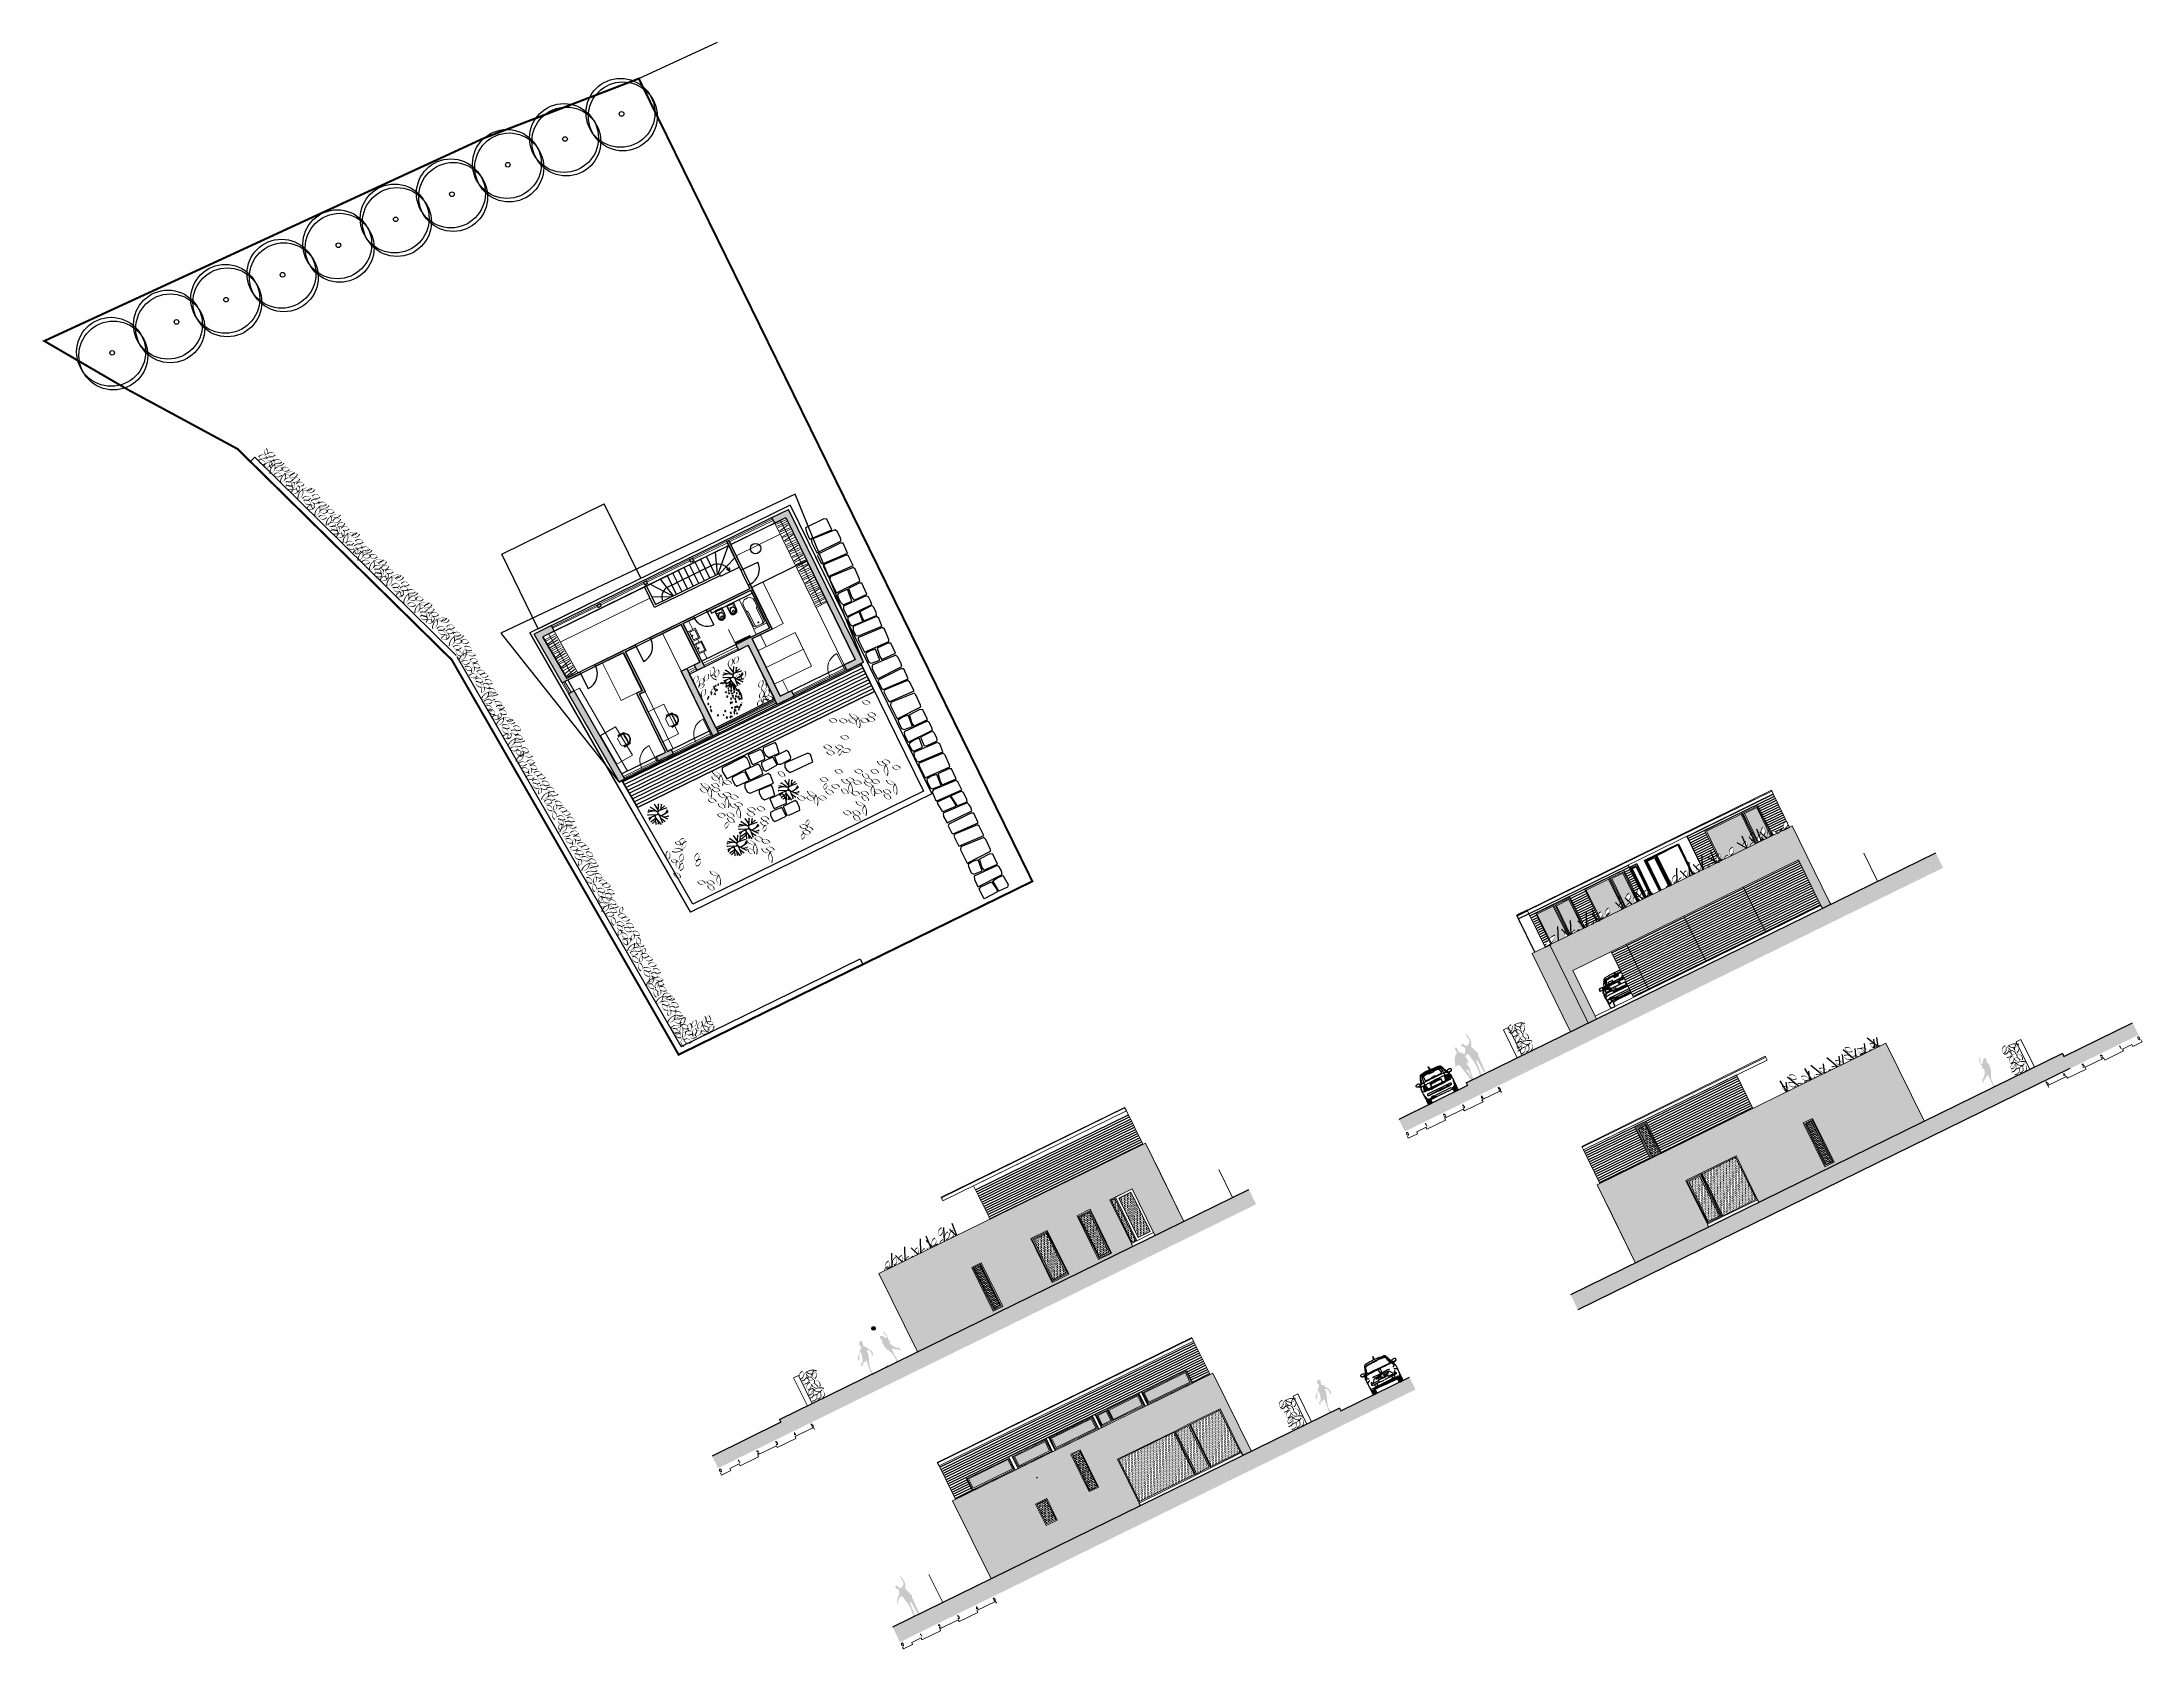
# Model space of a CAD drawing. Header units: millimetres. Extents: x 1754 to 2064, y 960 to 1845.
# Drawn here: x 1961.7 to 2062.9, y 1767.3 to 1844.7 of the extents above; entities that cross this region are included whole.
import ezdxf

# ---------------------------------------------------------------- set-up
doc = ezdxf.new("R2010")
doc.units = ezdxf.units.MM
doc.linetypes.add('DIVIDE', pattern=[1.25, 0.5, -0.25, 0, -0.25, 0, -0.25])
for name, color, linetype in [('A_katastralni mapa', 7, 'Continuous'), ('dveře', 3, 'Continuous'), ('FIGURE_SAGOME', 252, 'Continuous'), ('koty', 3, 'Continuous'), ('okna', 4, 'Continuous'), ('pohled', 4, 'Continuous'), ('SCHODY', 3, 'Continuous'), ('SRAFA', 251, 'Continuous'), ('srafa fasada', 253, 'Continuous'), ('SRAFY', 3, 'Continuous'), ('SRAFY-TERÉN', 252, 'Continuous'), ('STAFAZ', 252, 'Continuous'), ('T_stafaz', 7, 'Continuous'), ('zariz.predmety', 203, 'Continuous'), ('ZARIZOVAKY', 251, 'Continuous'), ('ZDIVO', 1, 'Continuous')]:
    doc.layers.add(name, color=color, linetype=linetype)
doc.layers.add('FLOATING-WINDOWS', color=2, linetype='Continuous', plot=False)
doc.styles.add('ROMANS', font='romans.shx', dxfattribs={"width": 0.7})
pattern_1 = [(26.114994, (1938.08568, 1884.87143), (0.000697075, 0.08874121), [0, -0.079375])]
pattern_2 = [(26.11499, (1938.08568, 1884.87143), (-0.04891435, 0.09978052), [])]

# ---------------------------------------------------------------- blocks, each defined once
blk = doc.blocks.new('STROMLIST03PUD')
at = {"linetype": 'Continuous'}
for p, q in [((-893, 40), (-895, 36)), ((-895, 36), (-895, 35)), ((-895, 35), (-895, 33)), ((-895, 33), (-894, 32)), ((-894, 32), (-894, 28)), ((-894, 28), (-893, 27)), ((-888, 43), (-893, 40)), ((-893, 27), (-892, 26)), ((-892, 26), (-873, 12)), ((-891, 201), (-890, 202)), ((-889, 188), (-891, 201)), ((-890, 204), (-869, 221)), ((-890, 202), (-890, 204)), ((-889, 184), (-889, 188)), ((-888, 183), (-889, 184)), ((-888, 180), (-888, 183)), ((-886, 175), (-888, 180)), ((-886, 44), (-888, 43)), ((-884, 171), (-886, 175)), ((-881, 47), (-886, 44)), ((-882, 168), (-884, 171)), ((-879, 165), (-882, 168)), ((-875, 49), (-881, 47)), ((-877, 162), (-879, 165)), ((-874, 159), (-877, 162)), ((-869, 52), (-875, 49)), ((-871, 161), (-874, 159)), ((-873, 12), (-872, 11)), ((-865, 168), (-872, 162)), ((-872, 162), (-871, 161)), ((-872, 11), (-868, 13)), ((-869, 221), (-868, 221)), ((-864, 52), (-869, 52)), ((-868, 221), (-864, 223)), ((-868, 13), (-861, 14)), ((-861, 172), (-865, 168)), ((-864, 223), (-857, 224)), ((-860, 51), (-864, 52)), ((-859, 176), (-861, 172)), ((-861, 14), (-858, 14)), ((-857, 49), (-860, 51)), ((-857, 180), (-859, 176)), ((-858, 14), (-857, 15)), ((-857, 224), (-854, 222)), ((-847, 198), (-857, 180)), ((-856, 47), (-857, 49)), ((-857, 15), (-856, 15)), ((-854, 43), (-856, 47)), ((-856, 15), (-851, 18)), ((-854, 222), (-851, 222)), ((-853, 41), (-854, 43)), ((-852, 280), (-853, 277)), ((-853, 277), (-853, 275)), ((-853, 275), (-853, 274)), ((-853, 274), (-852, 273)), ((-850, 36), (-853, 41)), ((-851, 282), (-852, 280)), ((-852, 273), (-851, 271)), ((-850, 282), (-851, 282)), ((-851, 271), (-851, 270)), ((-851, 270), (-851, 269)), ((-851, 269), (-845, 260)), ((-851, 222), (-848, 217)), ((-851, 18), (-847, 21)), ((-849, 283), (-850, 282)), ((-847, 30), (-850, 36)), ((-843, 286), (-849, 283)), ((-848, 217), (-846, 214)), ((-846, 259), (-847, 258)), ((-847, 258), (-844, 253)), ((-844, 201), (-847, 198)), ((-847, 24), (-847, 30)), ((-847, 23), (-847, 24)), ((-846, 22), (-847, 23)), ((-847, 21), (-846, 22)), ((-845, 260), (-846, 259)), ((-846, 214), (-844, 207)), ((-844, 207), (-845, 201)), ((-845, 201), (-844, 201)), ((-844, 253), (-840, 248)), ((-837, 287), (-843, 286)), ((-840, 248), (-836, 246)), ((-829, 289), (-837, 287)), ((-836, 246), (-831, 244)), ((-831, 244), (-826, 246)), ((-824, 289), (-829, 289)), ((-826, 246), (-818, 250)), ((-825, 369), (-798, 407)), ((-825, 369), (-825, 370)), ((-824, 368), (-825, 369)), ((-816, 369), (-824, 367)), ((-824, 367), (-824, 368)), ((-820, 285), (-824, 289)), ((-820, 284), (-820, 285)), ((-818, 278), (-820, 284)), ((-813, 264), (-818, 278)), ((-818, 250), (-814, 257)), ((-816, 368), (-816, 369)), ((-813, 363), (-816, 368)), ((-814, 257), (-813, 260)), ((-808, 357), (-813, 363)), ((-813, 260), (-813, 264)), ((-805, 352), (-808, 357)), ((-803, 352), (-805, 352)), ((-798, 355), (-803, 352)), ((-798, 407), (-794, 411)), ((-789, 362), (-798, 355)), ((-794, 411), (-793, 412)), ((-793, 412), (-790, 413)), ((-790, 413), (-786, 415)), ((-782, 372), (-789, 362)), ((-786, 415), (-781, 413)), ((-775, 381), (-782, 372)), ((-781, 413), (-778, 410)), ((-778, 410), (-777, 408)), ((-777, 408), (-775, 405)), ((-774, 391), (-776, 383)), ((-776, 383), (-775, 381)), ((-775, 405), (-773, 402)), ((-773, 392), (-774, 391)), ((-773, 402), (-773, 397)), ((-773, 397), (-773, 392)), ((-679, 552), (-694, 548)), ((-694, 548), (-694, 547)), ((-694, 547), (-692, 544)), ((-692, 544), (-691, 541)), ((-691, 541), (-689, 539)), ((-689, 539), (-687, 535)), ((-687, 535), (-685, 532)), ((-685, 532), (-684, 533)), ((-684, 533), (-681, 533)), ((-681, 553), (-680, 554)), ((-681, 533), (-678, 535)), ((-678, 555), (-680, 554)), ((-680, 554), (-679, 552)), ((-677, 557), (-678, 556)), ((-678, 556), (-678, 555)), ((-678, 535), (-676, 536)), ((-675, 561), (-677, 557)), ((-676, 536), (-672, 537)), ((-673, 562), (-675, 561)), ((-672, 562), (-673, 562)), ((-669, 564), (-672, 562)), ((-672, 537), (-665, 537)), ((-666, 566), (-669, 564)), ((-662, 567), (-666, 566)), ((-665, 537), (-658, 535)), ((-660, 568), (-662, 567)), ((-656, 568), (-660, 568)), ((-658, 535), (-654, 532)), ((-651, 566), (-656, 568)), ((-654, 532), (-650, 530)), ((-648, 564), (-651, 566)), ((-650, 530), (-646, 526)), ((-646, 559), (-648, 564)), ((-642, 553), (-646, 559)), ((-646, 526), (-643, 522)), ((-643, 349), (-644, 347)), ((-644, 347), (-644, 346)), ((-644, 346), (-643, 344)), ((-642, 341), (-644, 333)), ((-644, 333), (-643, 332)), ((-643, 522), (-642, 521)), ((-642, 352), (-643, 349)), ((-643, 344), (-642, 341)), ((-643, 332), (-621, 325)), ((-641, 551), (-642, 553)), ((-642, 521), (-641, 519)), ((-637, 355), (-642, 352)), ((-638, 545), (-641, 551)), ((-641, 519), (-640, 519)), ((-640, 518), (-635, 521)), ((-640, 519), (-640, 518)), ((-638, 542), (-638, 545)), ((-635, 538), (-638, 542)), ((-634, 357), (-637, 355)), ((-635, 533), (-635, 538)), ((-633, 524), (-635, 533)), ((-635, 521), (-633, 522)), ((-630, 359), (-634, 357)), ((-633, 522), (-633, 524)), ((-624, 362), (-630, 359)), ((-618, 364), (-624, 362)), ((-621, 324), (-617, 325)), ((-621, 325), (-621, 324)), ((-613, 365), (-618, 364)), ((-617, 325), (-610, 327)), ((-609, 363), (-613, 365)), ((-610, 327), (-606, 326)), ((-606, 361), (-609, 363)), ((-605, 359), (-606, 361)), ((-606, 326), (-605, 327)), ((-603, 356), (-605, 359)), ((-605, 327), (-604, 328)), ((-604, 328), (-600, 330)), ((-601, 353), (-603, 356)), ((-598, 348), (-601, 353)), ((-600, 330), (-596, 334)), ((-596, 342), (-598, 348)), ((-595, 337), (-596, 342)), ((-596, 334), (-595, 334)), ((-595, 335), (-595, 337)), ((-595, 334), (-595, 335)), ((-586, 626), (-587, 625)), ((-587, 625), (-586, 623)), ((-584, 631), (-586, 628)), ((-586, 628), (-586, 626)), ((-586, 623), (-585, 620)), ((-585, 620), (-584, 618)), ((-580, 634), (-584, 631)), ((-584, 618), (-583, 617)), ((-583, 617), (-564, 604)), ((-582, 496), (-582, 497)), ((-581, 495), (-582, 496)), ((-581, 500), (-572, 509)), ((-580, 496), (-581, 495)), ((-577, 635), (-580, 634)), ((-579, 496), (-580, 496)), ((-577, 497), (-579, 496)), ((-573, 638), (-577, 635)), ((-574, 497), (-577, 497)), ((-570, 498), (-574, 497)), ((-567, 641), (-573, 638)), ((-572, 509), (-567, 511)), ((-566, 498), (-570, 498)), ((-561, 643), (-567, 641)), ((-567, 511), (-562, 514)), ((-562, 497), (-566, 498)), ((-564, 603), (-559, 604)), ((-564, 604), (-564, 603)), ((-562, 514), (-560, 516)), ((-558, 496), (-562, 497)), ((-556, 643), (-561, 643)), ((-560, 516), (-557, 515)), ((-560, 475), (-559, 477)), ((-560, 473), (-560, 475)), ((-559, 471), (-560, 473)), ((-559, 604), (-553, 605)), ((-559, 477), (-558, 478)), ((-559, 470), (-559, 471)), ((-557, 469), (-559, 470)), ((-556, 493), (-558, 496)), ((-558, 479), (-557, 482)), ((-558, 478), (-558, 479)), ((-557, 515), (-552, 513)), ((-557, 482), (-556, 484)), ((-556, 468), (-557, 469)), ((-551, 642), (-556, 643)), ((-556, 492), (-556, 493)), ((-555, 491), (-556, 492)), ((-556, 484), (-554, 485)), ((-555, 468), (-556, 468)), ((-554, 489), (-555, 491)), ((-553, 469), (-555, 468)), ((-553, 488), (-554, 489)), ((-554, 485), (-553, 487)), ((-553, 605), (-549, 605)), ((-553, 487), (-553, 488)), ((-552, 469), (-553, 469)), ((-552, 513), (-548, 508)), ((-551, 470), (-552, 469)), ((-549, 640), (-551, 642)), ((-550, 471), (-551, 470)), ((-548, 472), (-550, 471)), ((-548, 638), (-549, 640)), ((-549, 605), (-548, 606)), ((-546, 635), (-548, 638)), ((-548, 606), (-547, 606)), ((-548, 508), (-544, 505)), ((-547, 472), (-548, 472)), ((-547, 606), (-543, 609)), ((-546, 473), (-547, 472)), ((-544, 632), (-546, 635)), ((-545, 473), (-546, 473)), ((-544, 475), (-545, 474)), ((-545, 474), (-545, 473)), ((-541, 627), (-544, 632)), ((-544, 505), (-542, 503)), ((-543, 476), (-544, 475)), ((-543, 609), (-539, 613)), ((-542, 478), (-543, 476)), ((-542, 503), (-540, 500)), ((-540, 480), (-542, 478)), ((-539, 621), (-541, 627)), ((-540, 500), (-537, 492)), ((-537, 483), (-540, 480)), ((-538, 616), (-539, 621)), ((-539, 613), (-538, 613)), ((-538, 614), (-538, 616)), ((-538, 613), (-538, 614)), ((-537, 492), (-536, 488)), ((-535, 485), (-537, 483)), ((-536, 488), (-535, 485)), ((-532, 388), (-534, 382)), ((-534, 382), (-534, 381)), ((-534, 381), (-533, 380)), ((-533, 380), (-532, 379)), ((-531, 389), (-532, 388)), ((-532, 379), (-501, 378)), ((-524, 394), (-531, 389)), ((-520, 396), (-524, 394)), ((-515, 400), (-520, 396)), ((-507, 402), (-515, 400)), ((-501, 403), (-507, 402)), ((-495, 404), (-501, 403)), ((-501, 378), (-498, 380)), ((-498, 689), (-499, 685)), ((-499, 685), (-499, 683)), ((-499, 683), (-497, 675)), ((-496, 690), (-498, 689)), ((-498, 380), (-495, 383)), ((-497, 675), (-496, 673)), ((-496, 673), (-497, 673)), ((-493, 692), (-496, 690)), ((-496, 673), (-472, 661)), ((-493, 402), (-495, 404)), ((-495, 383), (-494, 385)), ((-494, 385), (-492, 392)), ((-491, 694), (-493, 692)), ((-492, 396), (-493, 402)), ((-492, 392), (-492, 396)), ((-481, 699), (-491, 694)), ((-475, 701), (-481, 699)), ((-466, 703), (-475, 701)), ((-472, 661), (-468, 662)), ((-469, 539), (-471, 534)), ((-471, 534), (-470, 530)), ((-470, 530), (-469, 524)), ((-463, 545), (-469, 539)), ((-469, 524), (-466, 519)), ((-468, 662), (-464, 665)), ((-459, 704), (-466, 703)), ((-466, 519), (-464, 516)), ((-464, 665), (-459, 668)), ((-464, 516), (-463, 514)), ((-458, 548), (-463, 545)), ((-463, 514), (-461, 512)), ((-461, 512), (-459, 511)), ((-455, 700), (-459, 704)), ((-459, 668), (-450, 674)), ((-459, 511), (-455, 511)), ((-453, 549), (-458, 548)), ((-451, 692), (-455, 700)), ((-455, 511), (-452, 511)), ((-450, 550), (-453, 549)), ((-452, 511), (-449, 511)), ((-449, 684), (-451, 692)), ((-450, 677), (-449, 684)), ((-450, 674), (-450, 677)), ((-446, 548), (-450, 550)), ((-449, 511), (-447, 512)), ((-447, 512), (-446, 516)), ((-444, 543), (-446, 548)), ((-446, 516), (-439, 524)), ((-440, 537), (-444, 543)), ((-438, 533), (-440, 537)), ((-439, 524), (-438, 524)), ((-437, 526), (-438, 533)), ((-438, 524), (-437, 526)), ((-431, 630), (-432, 629)), ((-432, 629), (-432, 627)), ((-432, 627), (-431, 625)), ((-430, 634), (-431, 630)), ((-431, 625), (-430, 622)), ((-425, 636), (-430, 634)), ((-430, 622), (-424, 611)), ((-425, 742), (-428, 736)), ((-428, 736), (-428, 735)), ((-428, 735), (-427, 734)), ((-427, 734), (-408, 727)), ((-425, 754), (-426, 750)), ((-426, 750), (-426, 748)), ((-426, 750), (-426, 750)), ((-426, 748), (-426, 746)), ((-426, 746), (-426, 745)), ((-426, 745), (-425, 742)), ((-424, 754), (-425, 754)), ((-422, 638), (-425, 636)), ((-419, 757), (-424, 754)), ((-424, 611), (-423, 610)), ((-423, 610), (-409, 606)), ((-418, 641), (-422, 638)), ((-416, 757), (-419, 757)), ((-412, 643), (-418, 641)), ((-413, 756), (-416, 757)), ((-409, 754), (-413, 756)), ((-406, 645), (-412, 643)), ((-411, 369), (-412, 366)), ((-412, 366), (-409, 358)), ((-410, 371), (-411, 369)), ((-408, 376), (-410, 371)), ((-407, 751), (-409, 754)), ((-409, 605), (-405, 606)), ((-409, 606), (-409, 605)), ((-409, 358), (-407, 352)), ((-408, 727), (-407, 728)), ((-402, 379), (-408, 376)), ((-405, 746), (-407, 751)), ((-407, 728), (-406, 728)), ((-407, 352), (-404, 347)), ((-407, 203), (-406, 204)), ((-406, 201), (-407, 203)), ((-406, 728), (-404, 730)), ((-401, 646), (-406, 645)), ((-406, 204), (-405, 206)), ((-403, 193), (-406, 201)), ((-404, 742), (-405, 746)), ((-405, 606), (-398, 608)), ((-405, 206), (-403, 209)), ((-404, 739), (-404, 742)), ((-404, 736), (-404, 739)), ((-403, 735), (-404, 736)), ((-404, 732), (-403, 735)), ((-404, 730), (-404, 732)), ((-404, 347), (-403, 346)), ((-403, 346), (-401, 343)), ((-403, 209), (-397, 212)), ((-401, 190), (-403, 193)), ((-398, 381), (-402, 379)), ((-397, 645), (-401, 646)), ((-401, 343), (-399, 338)), ((-399, 186), (-401, 190)), ((-399, 338), (-396, 338)), ((-392, 182), (-399, 186)), ((-398, 608), (-394, 608)), ((-393, 381), (-398, 381)), ((-394, 642), (-397, 645)), ((-397, 212), (-390, 219)), ((-396, 338), (-376, 348)), ((-393, 641), (-394, 642)), ((-394, 608), (-393, 608)), ((-391, 637), (-393, 641)), ((-393, 608), (-392, 609)), ((-390, 380), (-393, 381)), ((-392, 609), (-388, 611)), ((-383, 182), (-392, 182)), ((-389, 634), (-391, 637)), ((-388, 705), (-390, 703)), ((-390, 703), (-390, 700)), ((-390, 700), (-388, 692)), ((-387, 380), (-390, 380)), ((-390, 219), (-386, 222)), ((-386, 630), (-389, 634)), ((-386, 710), (-388, 705)), ((-388, 692), (-385, 686)), ((-388, 611), (-384, 615)), ((-383, 377), (-387, 380)), ((-381, 714), (-386, 710)), ((-384, 624), (-386, 630)), ((-386, 222), (-381, 226)), ((-385, 686), (-383, 682)), ((-383, 618), (-384, 624)), ((-384, 615), (-383, 616)), ((-383, 682), (-382, 680)), ((-383, 617), (-383, 618)), ((-383, 616), (-383, 617)), ((-381, 373), (-383, 377)), ((-377, 184), (-383, 182)), ((-382, 680), (-380, 677)), ((-377, 715), (-381, 714)), ((-380, 371), (-381, 373)), ((-381, 226), (-378, 229)), ((-380, 677), (-377, 672)), ((-379, 369), (-380, 371)), ((-377, 366), (-379, 369)), ((-378, 229), (-377, 230)), ((-372, 715), (-377, 715)), ((-377, 672), (-374, 672)), ((-375, 360), (-377, 366)), ((-377, 230), (-375, 231)), ((-370, 188), (-377, 184)), ((-376, 348), (-375, 349)), ((-374, 354), (-375, 360)), ((-375, 350), (-374, 354)), ((-375, 349), (-375, 350)), ((-375, 231), (-371, 232)), ((-374, 672), (-355, 682)), ((-374, 672), (-372, 670)), ((-369, 715), (-372, 715)), ((-371, 232), (-367, 233)), ((-363, 192), (-370, 188)), ((-365, 714), (-369, 715)), ((-364, 484), (-368, 479)), ((-368, 479), (-367, 476)), ((-367, 476), (-368, 471)), ((-368, 471), (-367, 467)), ((-367, 467), (-324, 430)), ((-367, 233), (-360, 230)), ((-362, 711), (-365, 714)), ((-356, 489), (-364, 484)), ((-354, 201), (-363, 192)), ((-360, 708), (-362, 711)), ((-358, 705), (-360, 708)), ((-357, 703), (-358, 705)), ((-356, 700), (-357, 703)), ((-354, 694), (-356, 700)), ((-350, 493), (-356, 489)), ((-355, 682), (-354, 683)), ((-355, 229), (-347, 220)), ((-353, 688), (-354, 694)), ((-354, 683), (-353, 684)), ((-346, 213), (-354, 201)), ((-354, 201), (-354, 201)), ((-353, 684), (-353, 688)), ((-343, 496), (-350, 493)), ((-347, 615), (-349, 610)), ((-349, 610), (-348, 607)), ((-348, 607), (-347, 605)), ((-346, 617), (-347, 615)), ((-347, 605), (-347, 604)), ((-347, 604), (-346, 602)), ((-347, 220), (-347, 219)), ((-347, 219), (-346, 217)), ((-343, 618), (-346, 617)), ((-346, 602), (-345, 599)), ((-346, 217), (-346, 216)), ((-346, 216), (-346, 215)), ((-346, 215), (-346, 213)), ((-345, 599), (-344, 596)), ((-344, 596), (-343, 595)), ((-335, 623), (-343, 618)), ((-343, 594), (-297, 608)), ((-343, 595), (-343, 594)), ((-339, 497), (-343, 496)), ((-332, 496), (-339, 497)), ((-327, 628), (-335, 623)), ((-326, 494), (-332, 496)), ((-318, 629), (-327, 628)), ((-319, 489), (-326, 494)), ((-324, 430), (-319, 429)), ((-314, 483), (-319, 489)), ((-319, 429), (-317, 431)), ((-308, 628), (-318, 629)), ((-317, 431), (-314, 433)), ((-311, 477), (-314, 483)), ((-314, 433), (-311, 434)), ((-306, 466), (-311, 477)), ((-311, 434), (-305, 439)), ((-304, 623), (-308, 628)), ((-304, 453), (-306, 466)), ((-305, 439), (-304, 442)), ((-300, 617), (-304, 623)), ((-303, 448), (-304, 453)), ((-304, 442), (-303, 448)), ((-301, 742), (-302, 741)), ((-302, 741), (-301, 738)), ((-297, 743), (-301, 742)), ((-301, 738), (-299, 732)), ((-299, 613), (-300, 617)), ((-299, 732), (-295, 726)), ((-297, 608), (-299, 613)), ((-294, 742), (-297, 743)), ((-295, 726), (-292, 721)), ((-291, 740), (-294, 742)), ((-292, 721), (-290, 717)), ((-288, 738), (-291, 740)), ((-290, 717), (-289, 716)), ((-289, 716), (-288, 715)), ((-285, 736), (-288, 738)), ((-288, 715), (-287, 712)), ((-287, 712), (-287, 710)), ((-287, 710), (-283, 704)), ((-285, 331), (-286, 328)), ((-286, 328), (-283, 320)), ((-280, 734), (-285, 736)), ((-284, 333), (-285, 331)), ((-282, 338), (-284, 333)), ((-283, 704), (-283, 703)), ((-283, 703), (-266, 690)), ((-283, 320), (-281, 314)), ((-276, 341), (-282, 338)), ((-281, 314), (-278, 309)), ((-274, 730), (-280, 734)), ((-278, 309), (-277, 307)), ((-277, 307), (-275, 304)), ((-272, 342), (-276, 341)), ((-275, 304), (-273, 300)), ((-267, 724), (-274, 730)), ((-273, 300), (-270, 299)), ((-267, 343), (-272, 342)), ((-270, 299), (-267, 297)), ((-261, 719), (-267, 724)), ((-264, 342), (-267, 343)), ((-267, 297), (-250, 310)), ((-266, 690), (-264, 688)), ((-264, 688), (-260, 684)), ((-260, 342), (-264, 342)), ((-256, 710), (-261, 719)), ((-260, 684), (-257, 683)), ((-257, 339), (-260, 342)), ((-257, 683), (-253, 681)), ((-255, 335), (-257, 339)), ((-252, 704), (-256, 710)), ((-254, 332), (-255, 335)), ((-252, 330), (-254, 332)), ((-253, 681), (-250, 681)), ((-251, 695), (-252, 704)), ((-251, 328), (-252, 330)), ((-248, 684), (-251, 695)), ((-249, 321), (-251, 328)), ((-250, 681), (-249, 681)), ((-250, 310), (-249, 310)), ((-249, 681), (-248, 684)), ((-248, 316), (-249, 321)), ((-249, 312), (-248, 316)), ((-249, 310), (-249, 312)), ((-232, 576), (-233, 573)), ((-233, 573), (-233, 571)), ((-233, 571), (-233, 570)), ((-233, 570), (-232, 570)), ((-231, 578), (-232, 576)), ((-232, 570), (-231, 568)), ((-231, 568), (-232, 566)), ((-232, 566), (-231, 565)), ((-230, 578), (-231, 578)), ((-231, 565), (-226, 556)), ((-229, 579), (-230, 578)), ((-224, 582), (-229, 579)), ((-226, 555), (-227, 554)), ((-227, 554), (-224, 550)), ((-226, 556), (-226, 555)), ((-217, 584), (-224, 582)), ((-224, 550), (-221, 544)), ((-220, 770), (-221, 769)), ((-221, 769), (-221, 768)), ((-221, 768), (-220, 766)), ((-221, 544), (-216, 542)), ((-219, 774), (-220, 770)), ((-220, 766), (-219, 762)), ((-220, 449), (-220, 450)), ((-219, 449), (-220, 449)), ((-214, 777), (-219, 774)), ((-219, 762), (-213, 751)), ((-219, 453), (-210, 462)), ((-218, 449), (-219, 449)), ((-217, 450), (-218, 449)), ((-210, 586), (-217, 584)), ((-215, 450), (-217, 450)), ((-216, 542), (-211, 540)), ((-212, 451), (-215, 450)), ((-211, 778), (-214, 777)), ((-213, 751), (-212, 751)), ((-212, 751), (-198, 746)), ((-208, 451), (-212, 451)), ((-207, 781), (-211, 778)), ((-211, 540), (-206, 542)), ((-204, 585), (-210, 586)), ((-210, 462), (-205, 464)), ((-205, 810), (-208, 804)), ((-208, 804), (-207, 803)), ((-205, 451), (-208, 451)), ((-207, 803), (-206, 802)), ((-201, 783), (-207, 781)), ((-204, 821), (-206, 818)), ((-206, 818), (-205, 817)), ((-205, 817), (-206, 816)), ((-206, 816), (-205, 813)), ((-206, 802), (-187, 795)), ((-206, 542), (-199, 546)), ((-205, 813), (-205, 812)), ((-205, 812), (-205, 810)), ((-205, 464), (-201, 467)), ((-200, 450), (-205, 451)), ((-203, 822), (-204, 821)), ((-201, 581), (-204, 585)), ((-199, 825), (-203, 822)), ((-195, 786), (-201, 783)), ((-200, 580), (-201, 581)), ((-201, 467), (-198, 469)), ((-198, 574), (-200, 580)), ((-196, 449), (-200, 450)), ((-195, 825), (-199, 825)), ((-199, 546), (-194, 553)), ((-199, 429), (-197, 431)), ((-198, 426), (-199, 429)), ((-198, 745), (-194, 747)), ((-198, 746), (-198, 745)), ((-193, 561), (-198, 574)), ((-198, 469), (-195, 468)), ((-197, 424), (-198, 426)), ((-197, 431), (-196, 431)), ((-197, 424), (-197, 424)), ((-195, 422), (-197, 424)), ((-194, 446), (-196, 449)), ((-196, 433), (-195, 436)), ((-196, 431), (-196, 433)), ((-192, 824), (-195, 825)), ((-190, 786), (-195, 786)), ((-195, 468), (-190, 466)), ((-195, 436), (-194, 438)), ((-194, 421), (-195, 422)), ((-194, 747), (-187, 748)), ((-194, 553), (-193, 556)), ((-194, 445), (-194, 446)), ((-193, 444), (-194, 445)), ((-194, 438), (-192, 439)), ((-193, 421), (-194, 421)), ((-193, 556), (-193, 561)), ((-192, 443), (-193, 444)), ((-191, 422), (-193, 421)), ((-188, 821), (-192, 824)), ((-191, 442), (-192, 443)), ((-192, 439), (-191, 441)), ((-191, 441), (-191, 442)), ((-190, 423), (-191, 422)), ((-186, 785), (-190, 786)), ((-190, 466), (-186, 461)), ((-189, 423), (-190, 423)), ((-188, 424), (-189, 423)), ((-187, 182), (-189, 179)), ((-189, 179), (-189, 177)), ((-189, 177), (-187, 169)), ((-186, 819), (-188, 821)), ((-186, 425), (-188, 424)), ((-187, 795), (-186, 795)), ((-187, 748), (-183, 748)), ((-181, 186), (-187, 182)), ((-187, 169), (-186, 164)), ((-185, 813), (-186, 819)), ((-186, 795), (-185, 796)), ((-183, 783), (-186, 785)), ((-186, 461), (-182, 459)), ((-185, 425), (-186, 425)), ((-186, 164), (-185, 158)), ((-183, 809), (-185, 813)), ((-185, 796), (-184, 798)), ((-184, 426), (-185, 425)), ((-185, 158), (-182, 153)), ((-184, 798), (-183, 799)), ((-183, 427), (-184, 426)), ((-184, 426), (-184, 426)), ((-183, 807), (-183, 809)), ((-183, 803), (-183, 807)), ((-183, 802), (-183, 803)), ((-183, 799), (-183, 802)), ((-182, 781), (-183, 783)), ((-183, 748), (-182, 749)), ((-182, 428), (-183, 427)), ((-180, 777), (-182, 781)), ((-182, 749), (-181, 749)), ((-182, 459), (-180, 456)), ((-181, 429), (-182, 428)), ((-182, 153), (-181, 152)), ((-181, 749), (-177, 752)), ((-180, 431), (-181, 429)), ((-171, 191), (-181, 186)), ((-181, 152), (-177, 143)), ((-178, 775), (-180, 777)), ((-180, 456), (-178, 453)), ((-178, 434), (-180, 431)), ((-175, 770), (-178, 775)), ((-178, 453), (-175, 445)), ((-175, 437), (-178, 434)), ((-177, 752), (-173, 756)), ((-177, 143), (-176, 142)), ((-176, 142), (-139, 149)), ((-173, 764), (-175, 770)), ((-175, 445), (-174, 441)), ((-174, 439), (-175, 437)), ((-174, 441), (-174, 439)), ((-172, 759), (-173, 764)), ((-173, 756), (-172, 756)), ((-172, 757), (-172, 759)), ((-172, 756), (-172, 757)), ((-159, 196), (-171, 191)), ((-153, 196), (-159, 196)), ((-149, 193), (-153, 196)), ((-146, 188), (-149, 193)), ((-139, 178), (-146, 188)), ((-136, 170), (-139, 178)), ((-139, 149), (-135, 154)), ((-135, 163), (-136, 170)), ((-135, 154), (-135, 163)), ((-126, 653), (-127, 652)), ((-127, 652), (-125, 650)), ((-124, 658), (-126, 655)), ((-126, 655), (-126, 653)), ((-125, 650), (-125, 647)), ((-125, 647), (-118, 636)), ((-120, 661), (-124, 658)), ((-118, 806), (-120, 804)), ((-120, 804), (-120, 801)), ((-120, 801), (-118, 792)), ((-117, 662), (-120, 661)), ((-116, 810), (-118, 806)), ((-118, 792), (-116, 786)), ((-118, 636), (-118, 635)), ((-118, 635), (-104, 631)), ((-112, 665), (-117, 662)), ((-111, 814), (-116, 810)), ((-116, 786), (-113, 782)), ((-113, 782), (-112, 780)), ((-112, 780), (-110, 777)), ((-106, 668), (-112, 665)), ((-107, 815), (-111, 814)), ((-110, 777), (-107, 773)), ((-102, 815), (-107, 815)), ((-107, 773), (-104, 772)), ((-100, 670), (-106, 668)), ((-104, 772), (-102, 770)), ((-104, 631), (-103, 630)), ((-103, 630), (-99, 631)), ((-99, 815), (-102, 815)), ((-102, 770), (-85, 782)), ((-96, 428), (-102, 419)), ((-102, 419), (-102, 415)), ((-102, 415), (-101, 411)), ((-101, 411), (-100, 405)), ((-96, 670), (-100, 670)), ((-100, 405), (-97, 399)), ((-95, 814), (-99, 815)), ((-99, 631), (-93, 632)), ((-97, 399), (-95, 395)), ((-91, 669), (-96, 670)), ((-90, 440), (-96, 428)), ((-92, 811), (-95, 814)), ((-95, 395), (-93, 391)), ((-93, 632), (-89, 632)), ((-93, 391), (-91, 389)), ((-90, 808), (-92, 811)), ((-89, 667), (-91, 669)), ((-91, 389), (-90, 388)), ((-91, 389), (-91, 389)), ((-88, 805), (-90, 808)), ((-78, 451), (-90, 440)), ((-90, 388), (-89, 387)), ((-88, 665), (-89, 667)), ((-89, 632), (-88, 633)), ((-87, 803), (-88, 805)), ((-85, 662), (-88, 665)), ((-88, 633), (-87, 633)), ((-86, 800), (-87, 803)), ((-87, 633), (-82, 636)), ((-84, 794), (-86, 800)), ((-85, 782), (-84, 783)), ((-84, 659), (-85, 662)), ((-83, 788), (-84, 794)), ((-84, 783), (-83, 784)), ((-81, 654), (-84, 659)), ((-84, 393), (-49, 442)), ((-83, 784), (-83, 788)), ((-82, 636), (-78, 640)), ((-79, 648), (-81, 654)), ((-78, 643), (-79, 648)), ((-78, 641), (-78, 643)), ((-78, 640), (-78, 641)), ((-78, 640), (-78, 640)), ((-68, 457), (-78, 451)), ((-60, 458), (-68, 457)), ((-55, 456), (-60, 458)), ((-52, 451), (-55, 456)), ((-50, 448), (-52, 451)), ((-49, 442), (-50, 448)), ((-35, 822), (-43, 770)), ((-43, 770), (-42, 762)), ((-42, 762), (-38, 754)), ((-38, 754), (-36, 748)), ((-35, 822), (-36, 821)), ((-36, 748), (-34, 746)), ((-34, 823), (-35, 822)), ((-31, 825), (-34, 823)), ((-34, 746), (-31, 741)), ((-28, 826), (-31, 825)), ((-31, 741), (-30, 738)), ((-30, 738), (-24, 739)), ((-23, 829), (-28, 826)), ((-24, 739), (-17, 741)), ((-18, 829), (-23, 829)), ((-11, 831), (-18, 829)), ((-17, 741), (-6, 746)), ((-11, 560), (-14, 553)), ((-14, 553), (-13, 550)), ((-13, 550), (-13, 546)), ((-13, 546), (-13, 545)), ((-13, 545), (-11, 540)), ((-2, 831), (-11, 831)), ((-9, 562), (-11, 560)), ((-11, 540), (-11, 538)), ((-11, 538), (-10, 536)), ((-9, 298), (-11, 293)), ((-11, 293), (-10, 291)), ((-10, 536), (-8, 532)), ((-10, 291), (-9, 286)), ((-5, 566), (-9, 562)), ((-8, 300), (-9, 298)), ((-9, 286), (-9, 282)), ((-9, 282), (-7, 277)), ((-8, 532), (-6, 529)), ((3, 306), (-8, 300)), ((-7, 277), (-6, 274)), ((-6, 746), (-2, 745)), ((-6, 529), (-5, 528)), ((-6, 274), (-6, 271)), ((-6, 271), (-5, 270)), ((5, 572), (-5, 566)), ((-5, 528), (30, 526)), ((-5, 270), (31, 274)), ((5, 830), (-2, 831)), ((-2, 745), (-1, 746)), ((1, 403), (-2, 397)), ((-2, 397), (-2, 396)), ((-2, 396), (-1, 395)), ((-1, 746), (2, 748)), ((1, 415), (-1, 411)), ((-1, 411), (0, 410)), ((-1, 395), (18, 388)), ((0, 410), (0, 409)), ((0, 409), (0, 406)), ((0, 406), (0, 405)), ((0, 405), (1, 403)), ((2, 415), (1, 415)), ((2, 748), (7, 750)), ((7, 418), (2, 415)), ((9, 308), (3, 306)), ((10, 825), (5, 830)), ((17, 576), (5, 572)), ((7, 750), (8, 754)), ((10, 418), (7, 418)), ((8, 754), (11, 760)), ((18, 310), (9, 308)), ((13, 820), (10, 825)), ((13, 417), (10, 418)), ((11, 766), (12, 770)), ((11, 760), (11, 766)), ((12, 770), (13, 774)), ((15, 811), (13, 820)), ((13, 774), (14, 781)), ((17, 414), (13, 417)), ((14, 781), (16, 790)), ((15, 804), (15, 811)), ((17, 797), (15, 804)), ((16, 796), (17, 797)), ((16, 790), (16, 796)), ((26, 576), (17, 576)), ((19, 412), (17, 414)), ((18, 388), (19, 388)), ((27, 312), (18, 310)), ((21, 407), (19, 412)), ((19, 388), (20, 389)), ((20, 389), (21, 391)), ((22, 402), (21, 407)), ((21, 391), (22, 392)), ((22, 400), (22, 402)), ((22, 396), (22, 400)), ((23, 395), (22, 396)), ((22, 392), (23, 395)), ((31, 571), (26, 576)), ((32, 308), (27, 312)), ((30, 526), (34, 530)), ((35, 564), (31, 571)), ((31, 274), (34, 275)), ((36, 301), (32, 308)), ((34, 530), (35, 533)), ((34, 275), (38, 279)), ((37, 557), (35, 564)), ((35, 533), (36, 536)), ((36, 536), (38, 542)), ((37, 296), (36, 301)), ((38, 542), (37, 557)), ((39, 287), (37, 296)), ((38, 281), (39, 287)), ((38, 279), (38, 281)), ((60, 628), (59, 627)), ((59, 627), (61, 624)), ((66, 645), (60, 628)), ((61, 624), (62, 623)), ((62, 623), (64, 619)), ((64, 619), (68, 615)), ((72, 654), (66, 645)), ((68, 615), (70, 615)), ((70, 615), (72, 613)), ((82, 669), (72, 654)), ((72, 613), (111, 633)), ((78, 807), (74, 801)), ((74, 801), (74, 799)), ((74, 799), (75, 797)), ((75, 797), (78, 793)), ((83, 813), (78, 807)), ((78, 793), (79, 790)), ((79, 790), (81, 788)), ((81, 788), (83, 785)), ((92, 675), (82, 669)), ((89, 817), (83, 813)), ((83, 785), (85, 783)), ((85, 783), (88, 781)), ((88, 781), (90, 779)), ((95, 820), (89, 817)), ((90, 779), (91, 777)), ((91, 470), (90, 468)), ((90, 468), (92, 466)), ((91, 777), (92, 778)), ((93, 475), (91, 471)), ((91, 471), (91, 470)), ((92, 778), (92, 777)), ((92, 777), (93, 776)), ((103, 679), (92, 675)), ((92, 466), (92, 463)), ((92, 463), (99, 452)), ((93, 776), (122, 779)), ((97, 477), (93, 475)), ((101, 817), (95, 820)), ((100, 479), (97, 477)), ((99, 452), (99, 451)), ((99, 451), (113, 447)), ((105, 482), (100, 479)), ((108, 816), (101, 817)), ((109, 678), (103, 679)), ((111, 484), (105, 482)), ((116, 815), (108, 816)), ((114, 670), (109, 678)), ((111, 633), (115, 638)), ((117, 486), (111, 484)), ((113, 447), (114, 446)), ((117, 661), (114, 670)), ((114, 446), (118, 447)), ((115, 638), (119, 649)), ((120, 811), (116, 815)), ((119, 656), (117, 661)), ((121, 487), (117, 486)), ((118, 447), (124, 449)), ((119, 649), (119, 656)), ((126, 804), (120, 811)), ((126, 486), (121, 487)), ((122, 779), (129, 786)), ((124, 449), (128, 449)), ((130, 797), (126, 804)), ((128, 484), (126, 486)), ((129, 482), (128, 484)), ((128, 449), (129, 449)), ((129, 786), (132, 793)), ((132, 478), (129, 482)), ((129, 449), (130, 450)), ((131, 795), (130, 797)), ((130, 450), (135, 453)), ((132, 793), (131, 795)), ((133, 475), (132, 478)), ((136, 471), (133, 475)), ((135, 453), (139, 456)), ((138, 465), (136, 471)), ((139, 459), (138, 465)), ((139, 458), (139, 459)), ((139, 457), (139, 458)), ((139, 456), (139, 457)), ((160, 189), (159, 188)), ((159, 188), (160, 183)), ((176, 213), (160, 189)), ((160, 183), (162, 175)), ((162, 175), (162, 170)), ((162, 170), (163, 169)), ((163, 169), (163, 168)), ((163, 168), (167, 162)), ((167, 162), (171, 157)), ((178, 274), (169, 250)), ((169, 250), (170, 248)), ((170, 248), (171, 247)), ((171, 247), (173, 246)), ((171, 157), (172, 156)), ((172, 156), (173, 157)), ((173, 246), (175, 245)), ((173, 157), (175, 156)), ((175, 245), (179, 244)), ((175, 156), (182, 157)), ((177, 651), (176, 650)), ((176, 650), (177, 645)), ((178, 213), (176, 213)), ((179, 782), (177, 778)), ((177, 778), (177, 772)), ((177, 772), (179, 763)), ((194, 675), (177, 651)), ((177, 645), (179, 636)), ((180, 275), (178, 274)), ((180, 215), (178, 213)), ((181, 784), (179, 782)), ((179, 763), (181, 756)), ((179, 636), (179, 632)), ((179, 632), (180, 631)), ((179, 244), (180, 245)), ((180, 631), (181, 629)), ((181, 275), (180, 275)), ((180, 245), (185, 245)), ((184, 216), (180, 215)), ((185, 787), (181, 784)), ((181, 756), (182, 752)), ((181, 629), (184, 624)), ((189, 272), (181, 275)), ((182, 752), (184, 748)), ((182, 157), (189, 160)), ((184, 748), (190, 739)), ((184, 624), (188, 619)), ((186, 217), (184, 216)), ((189, 789), (185, 787)), ((185, 245), (188, 245)), ((188, 217), (186, 217)), ((188, 619), (189, 618)), ((188, 245), (193, 247)), ((190, 216), (188, 217)), ((196, 791), (189, 789)), ((189, 618), (190, 618)), ((191, 272), (189, 272)), ((189, 160), (195, 164)), ((190, 739), (197, 733)), ((190, 618), (192, 618)), ((194, 214), (190, 216)), ((193, 273), (191, 272)), ((192, 618), (199, 619)), ((196, 273), (193, 273)), ((193, 247), (199, 249)), ((195, 675), (194, 675)), ((198, 208), (194, 214)), ((197, 677), (195, 675)), ((195, 164), (199, 166)), ((206, 791), (196, 791)), ((197, 273), (196, 273)), ((197, 733), (205, 727)), ((201, 678), (197, 677)), ((199, 273), (197, 273)), ((200, 205), (198, 208)), ((199, 619), (207, 622)), ((203, 271), (199, 273)), ((199, 249), (203, 251)), ((199, 166), (203, 168)), ((203, 199), (200, 205)), ((203, 679), (201, 678)), ((205, 678), (203, 679)), ((204, 270), (203, 271)), ((203, 251), (206, 256)), ((206, 192), (203, 199)), ((203, 168), (205, 170)), ((207, 264), (204, 270)), ((205, 727), (206, 728)), ((207, 678), (205, 678)), ((205, 170), (208, 173)), ((214, 791), (206, 791)), ((206, 728), (208, 727)), ((206, 256), (207, 260)), ((209, 184), (206, 192)), ((211, 676), (207, 678)), ((207, 622), (212, 625)), ((207, 260), (207, 264)), ((208, 727), (209, 728)), ((208, 173), (209, 178)), ((209, 728), (224, 731)), ((209, 178), (209, 184)), ((215, 670), (211, 676)), ((212, 625), (216, 627)), ((224, 788), (214, 791)), ((217, 667), (215, 670)), ((216, 627), (220, 630)), ((220, 661), (217, 667)), ((220, 440), (218, 438)), ((218, 438), (219, 418)), ((219, 418), (223, 412)), ((223, 654), (220, 661)), ((220, 630), (223, 631)), ((227, 452), (220, 440)), ((226, 646), (223, 654)), ((223, 631), (225, 635)), ((223, 412), (223, 411)), ((223, 411), (226, 411)), ((229, 786), (224, 788)), ((224, 731), (230, 732)), ((225, 635), (227, 640)), ((227, 640), (226, 646)), ((226, 411), (235, 413)), ((230, 454), (227, 452)), ((234, 782), (229, 786)), ((230, 732), (236, 736)), ((235, 456), (230, 454)), ((244, 775), (234, 782)), ((237, 456), (235, 456)), ((235, 413), (245, 416)), ((236, 736), (240, 738)), ((239, 457), (237, 456)), ((241, 459), (239, 457)), ((240, 738), (243, 740)), ((244, 461), (241, 459)), ((243, 740), (245, 741)), ((249, 767), (244, 775)), ((247, 461), (244, 461)), ((245, 741), (249, 750)), ((245, 416), (259, 421)), ((251, 463), (247, 461)), ((250, 762), (249, 767)), ((249, 750), (252, 755)), ((252, 759), (250, 762)), ((256, 465), (251, 463)), ((252, 755), (252, 759)), ((260, 466), (256, 465)), ((259, 421), (268, 427)), ((264, 467), (260, 466)), ((269, 464), (264, 467)), ((268, 427), (274, 432)), ((271, 461), (269, 464)), ((274, 455), (271, 461)), ((276, 447), (274, 455)), ((274, 432), (277, 438)), ((277, 438), (276, 447)), ((392, 128), (401, 122)), ((402, 163), (396, 160)), ((398, 680), (401, 682)), ((401, 682), (409, 687)), ((401, 122), (404, 121)), ((403, 162), (402, 163)), ((405, 161), (403, 162)), ((404, 121), (410, 121)), ((416, 168), (405, 161)), ((409, 687), (414, 690)), ((410, 121), (427, 127)), ((414, 690), (417, 693)), ((417, 169), (416, 168)), ((419, 168), (417, 169)), ((421, 170), (419, 168)), ((422, 171), (421, 170)), ((423, 171), (422, 171)), ((425, 171), (423, 171)), ((429, 170), (425, 171)), ((427, 127), (434, 130)), ((431, 168), (429, 170)), ((432, 167), (431, 168)), ((433, 166), (432, 167)), ((437, 159), (433, 166)), ((434, 130), (436, 130)), ((436, 130), (441, 135)), ((439, 151), (437, 159)), ((441, 142), (439, 151)), ((441, 135), (441, 142)), ((453, 308), (452, 308)), ((452, 308), (469, 251)), ((454, 309), (453, 308)), ((457, 311), (454, 309)), ((461, 312), (457, 311)), ((464, 313), (461, 312)), ((464, 585), (462, 584)), ((462, 584), (464, 579)), ((480, 609), (464, 585)), ((464, 579), (466, 570)), ((466, 313), (464, 313)), ((466, 570), (466, 566)), ((466, 566), (466, 565)), ((466, 565), (467, 563)), ((467, 391), (466, 390)), ((466, 390), (467, 385)), ((468, 314), (466, 313)), ((467, 563), (470, 558)), ((472, 408), (467, 391)), ((467, 385), (469, 377)), ((472, 315), (468, 314)), ((469, 377), (469, 372)), ((469, 372), (469, 371)), ((469, 371), (470, 370)), ((469, 251), (475, 253)), ((470, 558), (475, 553)), ((470, 370), (474, 364)), ((473, 409), (472, 408)), ((477, 314), (472, 315)), ((487, 417), (473, 409)), ((474, 364), (478, 359)), ((475, 553), (476, 552)), ((475, 253), (480, 255)), ((476, 552), (477, 552)), ((477, 552), (479, 552)), ((480, 312), (477, 314)), ((478, 359), (479, 358)), ((479, 552), (486, 553)), ((479, 358), (480, 359)), ((481, 609), (480, 609)), ((480, 359), (482, 358)), ((482, 309), (480, 312)), ((480, 255), (488, 260)), ((484, 611), (481, 609)), ((482, 358), (489, 359)), ((488, 298), (482, 309)), ((488, 612), (484, 611)), ((486, 553), (493, 556)), ((491, 418), (487, 417)), ((490, 613), (488, 612)), ((494, 288), (488, 298)), ((488, 260), (494, 265)), ((489, 359), (496, 362)), ((492, 612), (490, 613)), ((493, 419), (491, 418)), ((494, 612), (492, 612)), ((493, 556), (499, 559)), ((495, 419), (493, 419)), ((498, 610), (494, 612)), ((495, 276), (494, 288)), ((494, 265), (495, 276)), ((497, 418), (495, 419)), ((496, 362), (502, 366)), ((501, 416), (497, 418)), ((501, 604), (498, 610)), ((499, 559), (502, 561)), ((503, 601), (501, 604)), ((505, 411), (501, 416)), ((502, 561), (507, 564)), ((502, 366), (505, 368)), ((507, 595), (503, 601)), ((507, 407), (505, 411)), ((505, 368), (510, 371)), ((510, 588), (507, 595)), ((507, 564), (509, 565)), ((510, 402), (507, 407)), ((509, 565), (512, 569)), ((513, 580), (510, 588)), ((513, 394), (510, 402)), ((510, 371), (512, 372)), ((512, 569), (513, 574)), ((512, 372), (515, 375)), ((513, 574), (513, 580)), ((516, 386), (513, 394)), ((515, 375), (516, 381)), ((516, 381), (516, 386)), ((551, 499), (536, 470)), ((536, 470), (537, 464)), ((537, 464), (541, 459)), ((541, 459), (544, 453)), ((544, 453), (552, 442)), ((551, 499), (550, 500)), ((553, 500), (551, 499)), ((552, 442), (556, 441)), ((563, 504), (553, 500)), ((556, 441), (564, 440)), ((563, 200), (560, 196)), ((560, 196), (560, 191)), ((560, 191), (561, 190)), ((561, 190), (565, 189)), ((565, 503), (563, 504)), ((565, 205), (563, 200)), ((564, 440), (574, 443)), ((571, 502), (565, 503)), ((570, 209), (565, 205)), ((565, 189), (578, 193)), ((571, 212), (570, 209)), ((572, 499), (571, 502)), ((588, 233), (571, 212)), ((574, 496), (572, 499)), ((576, 493), (574, 496)), ((574, 443), (585, 448)), ((583, 481), (576, 493)), ((578, 193), (589, 195)), ((585, 473), (583, 481)), ((588, 462), (585, 473)), ((585, 448), (589, 454)), ((589, 454), (588, 462)), ((589, 234), (588, 233)), ((597, 238), (589, 234)), ((589, 195), (597, 200)), ((599, 238), (597, 238)), ((597, 200), (607, 206)), ((602, 240), (599, 238)), ((604, 241), (602, 240)), ((606, 242), (604, 241)), ((610, 245), (606, 242)), ((607, 206), (614, 213)), ((616, 248), (610, 245)), ((614, 213), (621, 222)), ((622, 0), (614, -2)), ((624, 253), (616, 248)), ((627, 413), (618, 389)), ((618, 389), (619, 388)), ((619, 388), (620, 386)), ((620, 386), (622, 385)), ((621, 222), (627, 230)), ((622, 385), (624, 384)), ((631, 2), (622, 0)), ((624, 384), (628, 384)), ((632, 256), (624, 253)), ((628, 414), (627, 413)), ((627, 230), (630, 236)), ((629, 415), (628, 414)), ((628, 384), (629, 384)), ((637, 411), (629, 415)), ((629, 384), (633, 384)), ((630, 236), (632, 239)), ((637, -3), (631, 2)), ((636, 257), (632, 256)), ((632, 239), (634, 244)), ((633, 384), (636, 384)), ((634, 244), (637, 247)), ((636, 384), (642, 386)), ((636, 256), (636, 257)), ((638, 250), (636, 256)), ((640, 411), (637, 411)), ((637, 247), (638, 250)), ((641, 412), (640, 411)), ((644, 412), (641, 412)), ((641, 127), (643, 121)), ((642, 127), (641, 127)), ((642, 386), (648, 388)), ((647, 144), (642, 127)), ((643, 121), (644, 113)), ((646, 412), (644, 412)), ((647, 413), (646, 412)), ((652, 411), (647, 413)), ((649, 145), (647, 144)), ((648, 388), (651, 390)), ((662, 153), (649, 145)), ((651, 390), (655, 395)), ((652, 409), (652, 411)), ((656, 404), (652, 409)), ((655, 395), (656, 399)), ((656, 399), (656, 404)), ((666, 154), (662, 153)), ((669, 156), (666, 154)), ((670, 155), (669, 156)), ((672, 155), (670, 155)), ((677, 153), (672, 155)), ((680, 147), (677, 153)), ((682, 144), (680, 147)), ((685, 138), (682, 144)), ((688, 130), (685, 138)), ((691, 123), (688, 130)), ((692, 117), (691, 123)), ((712, 137), (703, 113)), ((713, 138), (712, 137)), ((714, 139), (713, 138)), ((722, 135), (714, 139)), ((725, 136), (722, 135)), ((726, 136), (725, 136)), ((729, 137), (726, 136)), ((731, 136), (729, 137)), ((732, 137), (731, 136)), ((736, 135), (732, 137)), ((737, 134), (736, 135)), ((736, 114), (739, 119)), ((740, 128), (737, 134)), ((739, 119), (740, 123)), ((740, 123), (740, 128)), ((750, 239), (748, 234)), ((748, 234), (748, 231)), ((748, 231), (750, 226)), ((761, 247), (750, 240)), ((750, 240), (750, 239)), ((750, 226), (750, 222)), ((750, 222), (752, 217)), ((752, 217), (752, 214)), ((752, 214), (753, 212)), ((753, 211), (790, 214)), ((753, 212), (753, 211)), ((768, 248), (761, 247)), ((776, 251), (768, 248)), ((785, 252), (776, 251)), ((790, 248), (785, 252)), ((794, 242), (790, 248)), ((790, 214), (792, 216)), ((792, 216), (796, 219)), ((796, 236), (794, 242)), ((798, 228), (796, 236)), ((796, 222), (798, 228)), ((796, 219), (796, 222)), ((-889, -188), (-892, -193)), ((-892, -193), (-891, -196)), ((-891, -196), (-889, -201)), ((-889, -201), (-890, -205)), ((-890, -205), (-888, -210)), ((-878, -180), (-889, -187)), ((-889, -187), (-889, -188)), ((-888, -210), (-887, -213)), ((-887, -213), (-887, -215)), ((-887, -215), (-886, -216)), ((-886, -216), (-850, -213)), ((-882, -93), (-885, -99)), ((-885, -99), (-885, -100)), ((-885, -100), (-884, -101)), ((-884, -101), (-864, -108)), ((-882, -81), (-883, -85)), ((-883, -85), (-883, -86)), ((-883, -86), (-883, -87)), ((-883, -87), (-883, -90)), ((-883, -90), (-883, -91)), ((-883, -91), (-882, -93)), ((-881, -81), (-882, -81)), ((-876, -78), (-881, -81)), ((-872, -179), (-878, -180)), ((-873, -78), (-876, -78)), ((-870, -79), (-873, -78)), ((-863, -176), (-872, -179)), ((-866, -82), (-870, -79)), ((-864, -84), (-866, -82)), ((-862, -89), (-864, -84)), ((-864, -108), (-863, -107)), ((-864, -108), (-864, -108)), ((-863, -107), (-861, -105)), ((-854, -175), (-863, -176)), ((-861, -94), (-862, -89)), ((-861, -96), (-861, -94)), ((-861, -100), (-861, -96)), ((-860, -101), (-861, -100)), ((-861, -104), (-860, -101)), ((-861, -105), (-861, -104)), ((-849, -179), (-854, -175)), ((-850, -213), (-847, -211)), ((-845, -185), (-849, -179)), ((-847, -211), (-843, -208)), ((-843, -191), (-845, -185)), ((-842, -199), (-843, -191)), ((-843, -205), (-842, -199)), ((-843, -208), (-843, -205)), ((-779, -206), (-781, -209)), ((-781, -209), (-781, -210)), ((-781, -210), (-781, -212)), ((-781, -212), (-780, -214)), ((-780, -214), (-780, -217)), ((-780, -217), (-773, -228)), ((-775, -203), (-779, -206)), ((-772, -201), (-775, -203)), ((-773, -228), (-772, -229)), ((-767, -198), (-772, -201)), ((-772, -229), (-759, -233)), ((-761, -196), (-767, -198)), ((-755, -194), (-761, -196)), ((-759, -233), (-758, -234)), ((-758, -234), (-754, -233)), ((-750, -193), (-755, -194)), ((-754, -233), (-747, -231)), ((-746, -194), (-750, -193)), ((-747, -231), (-744, -232)), ((-743, -197), (-746, -194)), ((-744, -232), (-743, -231)), ((-742, -198), (-743, -197)), ((-743, -231), (-742, -230)), ((-740, -202), (-742, -198)), ((-742, -230), (-737, -228)), ((-739, -205), (-740, -202)), ((-736, -209), (-739, -205)), ((-737, -228), (-733, -224)), ((-733, -215), (-736, -209)), ((-733, -221), (-733, -215)), ((-733, -222), (-733, -221)), ((-732, -223), (-733, -222)), ((-733, -224), (-732, -223)), ((-690, -422), (-689, -420)), ((-690, -425), (-690, -422)), ((-689, -429), (-690, -425)), ((-689, -420), (-686, -417)), ((-685, -437), (-689, -429)), ((-687, -136), (-688, -137)), ((-688, -137), (-686, -139)), ((-685, -131), (-687, -134)), ((-687, -134), (-687, -136)), ((-686, -139), (-686, -142)), ((-686, -142), (-679, -153)), ((-686, -417), (-684, -415)), ((-681, -128), (-685, -131)), ((-684, -440), (-685, -437)), ((-684, -415), (-682, -413)), ((-682, -442), (-684, -440)), ((-682, -412), (-681, -411)), ((-682, -413), (-682, -412)), ((-678, -445), (-682, -442)), ((-678, -126), (-681, -128)), ((-681, -411), (-680, -410)), ((-680, -410), (-679, -410)), ((-679, -153), (-679, -154)), ((-679, -154), (-665, -158)), ((-679, -410), (-678, -409)), ((-673, -123), (-678, -126)), ((-678, -409), (-676, -408)), ((-678, -409), (-678, -409)), ((-674, -450), (-678, -445)), ((-676, -408), (-675, -407)), ((-675, -407), (-674, -406)), ((-674, -406), (-673, -406)), ((-669, -452), (-674, -450)), ((-667, -121), (-673, -123)), ((-673, -406), (-671, -405)), ((-672, -422), (-673, -424)), ((-673, -424), (-672, -425)), ((-670, -421), (-672, -422)), ((-672, -425), (-672, -426)), ((-672, -426), (-671, -428)), ((-671, -405), (-670, -405)), ((-671, -428), (-670, -429)), ((-670, -405), (-669, -406)), ((-669, -419), (-670, -421)), ((-670, -429), (-670, -430)), ((-670, -430), (-668, -433)), ((-669, -406), (-667, -407)), ((-668, -416), (-669, -419)), ((-666, -453), (-669, -452)), ((-667, -414), (-668, -415)), ((-668, -415), (-668, -416)), ((-668, -433), (-664, -434)), ((-661, -119), (-667, -121)), ((-667, -407), (-667, -408)), ((-667, -408), (-665, -410)), ((-665, -412), (-667, -414)), ((-663, -451), (-666, -453)), ((-665, -158), (-664, -159)), ((-665, -410), (-665, -412)), ((-664, -159), (-660, -158)), ((-664, -434), (-659, -435)), ((-659, -448), (-663, -451)), ((-657, -118), (-661, -119)), ((-660, -158), (-654, -156)), ((-659, -435), (-655, -435)), ((-654, -445), (-659, -448)), ((-652, -119), (-657, -118)), ((-655, -435), (-652, -434)), ((-654, -156), (-650, -156)), ((-644, -437), (-654, -445)), ((-650, -122), (-652, -119)), ((-652, -434), (-649, -434)), ((-649, -123), (-650, -122)), ((-650, -156), (-649, -156)), ((-646, -127), (-649, -123)), ((-649, -156), (-648, -155)), ((-649, -434), (-647, -433)), ((-648, -155), (-643, -153)), ((-647, -433), (-646, -433)), ((-645, -130), (-646, -127)), ((-646, -433), (-645, -432)), ((-642, -134), (-645, -130)), ((-645, -432), (-644, -433)), ((-644, -433), (-644, -434)), ((-643, -153), (-639, -149)), ((-640, -140), (-642, -134)), ((-639, -146), (-640, -140)), ((-639, -148), (-639, -146)), ((-638, -148), (-639, -148)), ((-639, -149), (-638, -148)), ((-555, -647), (-557, -650)), ((-557, -650), (-557, -652)), ((-557, -652), (-557, -653)), ((-557, -653), (-556, -655)), ((-556, -655), (-556, -658)), ((-556, -658), (-554, -660)), ((-550, -644), (-555, -647)), ((-554, -660), (-554, -661)), ((-554, -661), (-535, -674)), ((-549, -300), (-551, -305)), ((-551, -305), (-551, -308)), ((-551, -308), (-549, -313)), ((-549, -313), (-550, -317)), ((-550, -317), (-548, -322)), ((-548, -642), (-550, -644)), ((-538, -292), (-549, -299)), ((-549, -299), (-549, -300)), ((-548, -322), (-547, -325)), ((-543, -640), (-548, -642)), ((-547, -325), (-547, -327)), ((-547, -327), (-546, -328)), ((-546, -328), (-510, -325)), ((-537, -637), (-543, -640)), ((-531, -291), (-538, -292)), ((-531, -635), (-537, -637)), ((-535, -674), (-534, -675)), ((-534, -675), (-530, -674)), ((-523, -288), (-531, -291)), ((-526, -634), (-531, -635)), ((-530, -674), (-523, -672)), ((-522, -636), (-526, -634)), ((-514, -287), (-523, -288)), ((-523, -672), (-520, -673)), ((-519, -638), (-522, -636)), ((-520, -673), (-519, -672)), ((-518, -640), (-519, -638)), ((-519, -672), (-518, -672)), ((-516, -643), (-518, -640)), ((-518, -672), (-513, -669)), ((-514, -646), (-516, -643)), ((-509, -291), (-514, -287)), ((-512, -650), (-514, -646)), ((-513, -669), (-509, -665)), ((-509, -656), (-512, -650)), ((-510, -325), (-507, -323)), ((-505, -297), (-509, -291)), ((-508, -662), (-509, -656)), ((-509, -664), (-508, -662)), ((-508, -664), (-509, -664)), ((-509, -665), (-508, -664)), ((-507, -323), (-503, -320)), ((-503, -302), (-505, -297)), ((-502, -311), (-503, -302)), ((-503, -317), (-502, -311)), ((-503, -320), (-503, -317)), ((-491, -715), (-494, -721)), ((-494, -721), (-493, -722)), ((-493, -722), (-493, -723)), ((-493, -723), (-473, -730)), ((-491, -703), (-492, -707)), ((-492, -707), (-492, -708)), ((-492, -708), (-492, -709)), ((-492, -709), (-492, -712)), ((-492, -712), (-491, -713)), ((-490, -703), (-491, -703)), ((-491, -713), (-491, -715)), ((-485, -700), (-490, -703)), ((-481, -700), (-485, -700)), ((-478, -701), (-481, -700)), ((-474, -704), (-478, -701)), ((-473, -706), (-474, -704)), ((-471, -711), (-473, -706)), ((-473, -730), (-472, -730)), ((-472, -730), (-471, -729)), ((-470, -716), (-471, -711)), ((-471, -729), (-470, -727)), ((-469, -718), (-470, -716)), ((-470, -722), (-469, -718)), ((-469, -723), (-470, -722)), ((-470, -726), (-469, -723)), ((-470, -727), (-470, -726)), ((-266, -805), (-267, -806)), ((-267, -806), (-267, -808)), ((-267, -808), (-266, -809)), ((-265, -801), (-266, -805)), ((-266, -809), (-265, -813)), ((-260, -798), (-265, -801)), ((-265, -813), (-264, -814)), ((-264, -814), (-264, -815)), ((-264, -815), (-245, -829)), ((-258, -797), (-260, -798)), ((-253, -794), (-258, -797)), ((-247, -792), (-253, -794)), ((-241, -789), (-247, -792)), ((-245, -829), (-244, -830)), ((-244, -830), (-240, -828)), ((-236, -789), (-241, -789)), ((-240, -828), (-233, -827)), ((-232, -790), (-236, -789)), ((-233, -827), (-229, -827)), ((-229, -792), (-232, -790)), ((-228, -794), (-229, -792)), ((-229, -826), (-228, -826)), ((-229, -827), (-229, -826)), ((-226, -798), (-228, -794)), ((-228, -826), (-223, -823)), ((-224, -800), (-226, -798)), ((-222, -805), (-224, -800)), ((-223, -823), (-219, -820)), ((-219, -811), (-222, -805)), ((-218, -817), (-219, -811)), ((-219, -818), (-218, -817)), ((-218, -819), (-219, -818)), ((-219, -820), (-218, -819)), ((-96, -755), (-97, -759)), ((-97, -759), (-97, -762)), ((-97, -762), (-96, -766)), ((-93, -754), (-96, -755)), ((-96, -766), (-95, -770)), ((-95, -770), (-93, -772)), ((-88, -751), (-93, -754)), ((-93, -772), (-93, -775)), ((-93, -775), (-91, -778)), ((-91, -778), (-90, -779)), ((-90, -779), (-89, -781)), ((-89, -781), (-89, -783)), ((-89, -783), (-87, -786)), ((-82, -750), (-88, -751)), ((-87, -786), (-85, -789)), ((-85, -789), (-76, -794)), ((-75, -749), (-82, -750)), ((-76, -794), (-75, -796)), ((-70, -751), (-75, -749)), ((-75, -796), (-58, -795)), ((-66, -756), (-70, -751)), ((-61, -763), (-66, -756)), ((-57, -774), (-61, -763)), ((-58, -795), (-54, -792)), ((-54, -783), (-57, -774)), ((-53, -789), (-54, -783)), ((-54, -792), (-53, -792)), ((-53, -792), (-53, -789)), ((58, -820), (56, -826)), ((56, -826), (56, -827)), ((56, -827), (57, -828)), ((59, -808), (57, -812)), ((58, -812), (57, -814)), ((57, -812), (58, -812)), ((57, -814), (58, -816)), ((57, -828), (76, -835)), ((58, -816), (58, -817)), ((58, -817), (58, -820)), ((60, -808), (59, -808)), ((64, -805), (60, -808)), ((68, -805), (64, -805)), ((71, -806), (68, -805)), ((75, -808), (71, -806)), ((77, -811), (75, -808)), ((76, -835), (77, -834)), ((79, -816), (77, -811)), ((77, -834), (78, -834)), ((78, -834), (79, -832)), ((80, -820), (79, -816)), ((79, -832), (80, -830)), ((80, -823), (80, -820)), ((80, -826), (80, -823)), ((80, -827), (80, -826)), ((80, -830), (80, -827)), ((103, -820), (102, -821)), ((102, -821), (103, -823)), ((105, -815), (103, -818)), ((103, -818), (103, -820)), ((103, -823), (104, -826)), ((104, -826), (105, -828)), ((109, -812), (105, -815)), ((105, -828), (106, -829)), ((106, -829), (125, -842)), ((112, -811), (109, -812)), ((116, -808), (112, -811)), ((122, -805), (116, -808)), ((128, -803), (122, -805)), ((125, -843), (130, -842)), ((125, -842), (125, -843)), ((133, -803), (128, -803)), ((130, -842), (136, -841)), ((138, -804), (133, -803)), ((136, -841), (140, -841)), ((140, -806), (138, -804)), ((141, -808), (140, -806)), ((140, -841), (141, -840)), ((143, -811), (141, -808)), ((141, -840), (142, -840)), ((142, -840), (146, -837)), ((145, -814), (143, -811)), ((148, -819), (145, -814)), ((146, -837), (150, -833)), ((150, -825), (148, -819)), ((151, -830), (150, -825)), ((150, -833), (151, -833)), ((151, -832), (151, -830)), ((151, -833), (151, -832)), ((399, -219), (401, -225)), ((400, -219), (399, -219)), ((417, -195), (400, -219)), ((401, -225), (402, -233)), ((402, -233), (402, -238)), ((402, -238), (403, -239)), ((403, -239), (404, -240)), ((404, -240), (407, -246)), ((407, -246), (412, -251)), ((412, -252), (413, -251)), ((412, -251), (412, -252)), ((413, -251), (415, -252)), ((415, -252), (422, -251)), ((418, -194), (417, -195)), ((420, -193), (418, -194)), ((424, -192), (420, -193)), ((422, -251), (430, -248)), ((427, -191), (424, -192)), ((428, -191), (427, -191)), ((430, -191), (428, -191)), ((429, -628), (428, -629)), ((428, -629), (429, -631)), ((431, -623), (429, -626)), ((429, -626), (429, -628)), ((429, -631), (430, -634)), ((435, -194), (430, -191)), ((430, -248), (435, -244)), ((430, -634), (431, -636)), ((435, -620), (431, -623)), ((431, -636), (432, -637)), ((432, -637), (451, -650)), ((438, -199), (435, -194)), ((435, -244), (439, -242)), ((438, -618), (435, -620)), ((440, -203), (438, -199)), ((443, -616), (438, -618)), ((439, -242), (443, -239)), ((443, -208), (440, -203)), ((446, -216), (443, -208)), ((443, -239), (446, -238)), ((449, -613), (443, -616)), ((449, -223), (446, -216)), ((446, -238), (449, -235)), ((450, -229), (449, -223)), ((449, -235), (450, -229)), ((455, -611), (449, -613)), ((451, -650), (452, -651)), ((452, -651), (456, -650)), ((459, -610), (455, -611)), ((456, -650), (462, -648)), ((464, -612), (459, -610)), ((462, -648), (466, -649)), ((466, -614), (464, -612)), ((467, -616), (466, -614)), ((466, -649), (467, -648)), ((470, -619), (467, -616)), ((467, -648), (468, -647)), ((468, -647), (473, -645)), ((471, -622), (470, -619)), ((474, -627), (471, -622)), ((473, -645), (477, -641)), ((476, -633), (474, -627)), ((477, -638), (476, -633)), ((477, -640), (477, -638)), ((477, -641), (477, -640)), ((477, -641), (477, -641)), ((547, -370), (538, -395)), ((538, -395), (539, -396)), ((539, -396), (539, -397)), ((539, -397), (542, -399)), ((542, -399), (544, -399)), ((544, -399), (547, -400)), ((548, -370), (547, -370)), ((547, -400), (548, -399)), ((549, -369), (548, -370)), ((548, -399), (553, -400)), ((557, -373), (549, -369)), ((553, -400), (556, -399)), ((556, -399), (561, -398)), ((560, -372), (557, -373)), ((561, -372), (560, -372)), ((564, -371), (561, -372)), ((561, -398), (568, -396)), ((566, -372), (564, -371)), ((567, -371), (566, -372)), ((571, -373), (567, -371)), ((568, -396), (571, -393)), ((572, -374), (571, -373)), ((571, -393), (574, -388)), ((575, -380), (572, -374)), ((574, -388), (575, -385)), ((575, -385), (575, -380)), ((596, -12), (594, -17)), ((594, -17), (594, -19)), ((594, -19), (596, -24)), ((597, -10), (596, -12)), ((596, -24), (596, -28)), ((596, -28), (598, -33)), ((608, -4), (597, -10)), ((598, -33), (599, -37)), ((599, -40), (636, -37)), ((599, -37), (599, -39)), ((599, -39), (599, -40)), ((614, -2), (608, -4)), ((636, -37), (639, -35)), ((640, -9), (637, -3)), ((639, -35), (643, -31)), ((642, -14), (640, -9)), ((644, -23), (642, -14)), ((642, -29), (644, -23)), ((643, -31), (642, -29)), ((715, -267), (714, -267)), ((714, -267), (718, -313)), ((718, -266), (715, -267)), ((722, -265), (718, -266)), ((718, -313), (720, -316)), ((720, -316), (725, -321)), ((728, -263), (722, -265)), ((725, -321), (727, -321)), ((727, -321), (735, -323)), ((733, -263), (728, -263)), ((740, -261), (733, -263)), ((735, -323), (746, -321)), ((742, -261), (740, -261)), ((749, -263), (742, -261)), ((746, -321), (752, -319)), ((750, -264), (749, -263)), ((759, -277), (750, -264)), ((752, -319), (760, -314)), ((761, -286), (759, -277)), ((760, -314), (766, -307)), ((764, -296), (761, -286)), ((765, -121), (763, -122)), ((763, -122), (765, -127)), ((766, -307), (764, -296)), ((781, -97), (765, -121)), ((765, -127), (767, -136)), ((767, -136), (767, -140)), ((767, -140), (767, -141)), ((767, -141), (768, -143)), ((768, -143), (771, -148)), ((771, -148), (776, -153)), ((783, -36), (774, -61)), ((774, -61), (775, -62)), ((775, -62), (775, -63)), ((775, -63), (778, -65)), ((776, -153), (777, -154)), ((777, -154), (778, -154)), ((778, -65), (780, -65)), ((778, -154), (780, -154)), ((780, -65), (783, -66)), ((780, -154), (787, -153)), ((782, -97), (781, -97)), ((785, -95), (782, -97)), ((784, -36), (783, -36)), ((783, -66), (785, -65)), ((785, -35), (784, -36)), ((793, -38), (785, -35)), ((785, -65), (789, -66)), ((789, -94), (785, -95)), ((787, -153), (794, -150)), ((789, -66), (792, -65)), ((791, -93), (789, -94)), ((793, -94), (791, -93)), ((792, -65), (798, -64)), ((796, -38), (793, -38)), ((795, -94), (793, -94)), ((794, -150), (800, -147)), ((799, -96), (795, -94)), ((797, -38), (796, -38)), ((800, -37), (797, -38)), ((798, -64), (804, -61)), ((802, -102), (799, -96)), ((802, -38), (800, -37)), ((800, -147), (803, -145)), ((803, -37), (802, -38)), ((804, -105), (802, -102)), ((808, -39), (803, -37)), ((803, -145), (808, -142)), ((804, -61), (807, -59)), ((808, -111), (804, -105)), ((807, -59), (811, -54)), ((808, -40), (808, -39)), ((812, -46), (808, -40)), ((811, -118), (808, -111)), ((808, -142), (810, -141)), ((810, -141), (813, -137)), ((811, -54), (812, -51)), ((814, -126), (811, -118)), ((812, -51), (812, -46)), ((813, -137), (814, -132)), ((814, -132), (814, -126))]:
    blk.add_line(p, q, dxfattribs=at)
blk = doc.blocks.new('STROMPUD03')
for p, q in [((-188, 105), (-510, 52)), ((-510, 52), (-478, 47)), ((-73, 40), (-470, -189)), ((-444, 243), (-432, 232)), ((0, 0), (-443, 246)), ((-142, 0), (-381, -337)), ((-368, 361), (-338, 354)), ((-167, 240), (-360, 356)), ((-117, 65), (-227, 453)), ((-224, 454), (-211, 433)), ((-144, 162), (-100, 495)), ((-100, 495), (-101, 472)), ((0, 0), (-26, -508)), ((102, 359), (-4, 500)), ((0, 0), (401, 312)), ((48, 38), (461, 11)), ((85, 494), (79, 466)), ((134, 104), (85, 494)), ((198, 28), (455, 155)), ((211, 164), (300, 411)), ((300, 411), (279, 381)), ((401, 312), (385, 282)), ((455, 155), (421, 150)), ((461, 11), (430, 0)), ((456, 150), (431, 145)), ((-467, -196), (-451, -197)), ((-381, -337), (-376, -319)), ((-242, -140), (-307, -403)), ((-305, -404), (-288, -375)), ((-5, -100), (-197, -464)), ((-197, -464), (-162, -444)), ((-19, -376), (58, -508)), ((-8, -153), (400, -315)), ((58, -508), (58, -484)), ((78, -187), (500, -84)), ((139, -211), (169, -477)), ((169, -477), (176, -452)), ((221, -244), (274, -435)), ((231, -146), (439, -197)), ((274, -435), (250, -411)), ((400, -315), (386, -296)), ((439, -197), (404, -196))]:
    blk.add_line(p, q)
blk.add_circle((0, 0), 27.7)
blk = doc.blocks.new('GFHTJF')
at = {"linetype": 'Continuous', "lineweight": 0}
for p, q in [((580.45, -241.09), (580.45, -242.69)), ((581.15, -241.09), (580.45, -241.09)), ((580.51, -241.26), (580.51, -242.33)), ((580.58, -241.93), (580.58, -241.26)), ((580.99, -241.16), (580.61, -241.16)), ((581.01, -241.93), (581.01, -241.26)), ((581.09, -242.33), (581.09, -241.26)), ((581.15, -242.69), (581.15, -241.09)), ((580.45, -242.69), (581.15, -242.69)), ((580.76, -242.58), (580.84, -242.58))]:
    blk.add_line(p, q, dxfattribs=at)
blk.add_circle((580.8, -241.29), 0.0232, dxfattribs=at)
for centre, radius, start, end in [((580.61, -241.26), 0.1, 90, 180), ((580.68, -241.26), 0.1, 90, 180), ((580.91, -241.26), 0.1, 0, 90), ((580.99, -241.26), 0.1, 0, 90), ((580.48, -241.93), 0.1, 282.7364, 0), ((580.76, -242.33), 0.25, 180, 270), ((580.84, -242.33), 0.25, 270, 0), ((581.11, -241.93), 0.1, 180, 257.2636)]:
    blk.add_arc(centre, radius, start, end, dxfattribs=at)
blk = doc.blocks.new('WC 540 Starck 3')
at = {"linetype": 'ByBlock'}
for p, q in [((80.57, 94.26), (80.64, 94.26)), ((80.57, 94.17), (80.64, 94.17)), ((81.02, 94.4), (80.66, 94.4)), ((80.66, 94.35), (80.71, 94.35)), ((80.66, 94.19), (80.66, 94.24)), ((80.71, 94.08), (80.66, 94.08)), ((80.98, 94.03), (80.98, 94.4)), ((81.02, 94.03), (81.02, 94.4)), ((80.66, 94.03), (81.02, 94.03))]:
    blk.add_line(p, q, dxfattribs=at)
for centre in [(80.88, 94.35), (80.88, 94.08)]:
    blk.add_circle(centre, 0.0102, dxfattribs=at)
for centre, radius, start, end in [((80.66, 94.22), 0.183, 90, 270), ((80.66, 94.22), 0.133, 90, 270), ((80.57, 94.23), 0.035, 90, 165.9057), ((80.62, 94.22), 0.09, 165.9057, 194.0943), ((80.57, 94.2), 0.035, 194.0943, 270), ((80.64, 94.24), 0.02, 360, 90), ((80.64, 94.19), 0.02, 270, 0), ((80.71, 94.22), 0.133, 270, 90), ((80.7, 94.22), 0.133, 276.5328, 83.4672)]:
    blk.add_arc(centre, radius, start, end, dxfattribs=at)

msp = doc.modelspace()

# ---------------------------------------------------------------- hatches: boundary and pattern name
at = {"layer": 'FIGURE_SAGOME', "linetype": 'Continuous'}
h = msp.add_hatch(color=256, dxfattribs=at)
h.paths.add_polyline_path([(2037.7, 1799.43), (2037.71, 1799.41, 0.414214), (2037.72, 1799.44)])
h.paths.add_polyline_path([(2037.69, 1799.42), (2037.7, 1799.43), (2037.69, 1799.44, 0.414214)])
h = msp.add_hatch(color=256, dxfattribs=at)
h.paths.add_polyline_path([(2030.41, 1795.57), (2030.37, 1795.59), (2030.36, 1795.57), (2030.36, 1795.55), (2030.36, 1795.52), (2030.37, 1795.5), (2030.39, 1795.46), (2030.42, 1795.42), (2030.46, 1795.37), (2030.49, 1795.33), (2030.51, 1795.28), (2030.52, 1795.22), (2030.56, 1795.11), (2030.6, 1794.98), (2030.62, 1794.92), (2030.65, 1794.87), (2030.69, 1794.82), (2030.72, 1794.8), (2030.74, 1794.78), (2030.71, 1794.76), (2030.66, 1794.76), (2030.62, 1794.75), (2030.59, 1794.74), (2030.57, 1794.73), (2030.04, 1795.42), (2030.02, 1795.44), (2029.99, 1795.46), (2029.96, 1795.46), (2029.92, 1795.46), (2029.86, 1795.41), (2029.86, 1795.39), (2029.86, 1795.35), (2029.83, 1795.33), (2029.8, 1795.48), (2029.79, 1795.56), (2029.78, 1795.64), (2029.78, 1795.72), (2029.78, 1795.8), (2029.8, 1795.88), (2029.82, 1795.95), (2029.85, 1795.99), (2029.89, 1796.04), (2029.78, 1796.25), (2029.81, 1796.31), (2029.85, 1796.3), (2029.88, 1796.28), (2029.9, 1796.25), (2029.91, 1796.21), (2029.94, 1796.13), (2029.95, 1796.1), (2029.98, 1796.07), (2030.02, 1796.07), (2030.05, 1796.07), (2030.11, 1796.05), (2030.17, 1796.01), (2030.24, 1795.98), (2030.27, 1796.05), (2030.29, 1796.12), (2030.29, 1796.2), (2030.27, 1796.27), (2030.25, 1796.3), (2030.24, 1796.31), (2030.2, 1796.33), (2030.16, 1796.34), (2030.12, 1796.36), (2030.1, 1796.46), (2030.15, 1796.5), (2030.19, 1796.49), (2030.22, 1796.46), (2030.25, 1796.42), (2030.29, 1796.39), (2030.38, 1796.39), (2030.43, 1796.44), (2030.46, 1796.49), (2030.48, 1796.56), (2030.49, 1796.64), (2030.47, 1796.68), (2030.45, 1796.72), (2030.39, 1796.8), (2030.36, 1796.84), (2030.34, 1796.88), (2030.33, 1796.93), (2030.34, 1796.98), (2030.43, 1796.84), (2030.48, 1796.77), (2030.52, 1796.7), (2030.55, 1796.62), (2030.57, 1796.54), (2030.58, 1796.45), (2030.56, 1796.35), (2030.92, 1796.01), (2030.89, 1795.96), (2031.26, 1795.14), (2031.19, 1795.1), (2030.88, 1795.68), (2030.82, 1795.68), (2030.81, 1795.66), (2031.08, 1794.97), (2031.06, 1794.96), (2030.99, 1794.96), (2030.92, 1795.18), (2030.82, 1795.41), (2030.76, 1795.52), (2030.7, 1795.63), (2030.62, 1795.73), (2030.54, 1795.83), (2030.51, 1795.88), (2030.48, 1795.93), (2030.46, 1795.95), (2030.43, 1795.97), (2030.4, 1795.98), (2030.37, 1795.98), (2030.32, 1795.93), (2030.31, 1795.92), (2030.31, 1795.9), (2030.31, 1795.84), (2030.36, 1795.76), (2030.4, 1795.69), (2030.44, 1795.6), (2030.46, 1795.52), (2030.45, 1795.52), (2030.43, 1795.54)])
h.paths.add_polyline_path([(2030.39, 1795.24), (2030.42, 1795.22), (2030.44, 1795.2), (2030.48, 1795.12), (2030.51, 1795.06), (2030.54, 1795), (2030.56, 1794.93), (2030.59, 1794.86), (2030.34, 1795.22), (2030.36, 1795.24)], flags=16)
h = msp.add_hatch(color=256, dxfattribs=at)
edge = h.paths.add_edge_path()
edge.add_line((2055.6, 1795.28), (2055.51, 1795.51))
edge.add_arc((2055.45, 1795.49), 0.0582, 375.8318, 395.0629)
edge.add_arc((2055.46, 1795.43), 0.106, 68.2971, 78.6505)
edge.add_line((2055.48, 1795.53), (2055.48, 1795.53))
edge.add_line((2055.48, 1795.53), (2055.45, 1795.55))
edge.add_line((2055.45, 1795.55), (2055.42, 1795.58))
edge.add_line((2055.42, 1795.58), (2055.41, 1795.64))
edge.add_line((2055.41, 1795.64), (2055.4, 1795.7))
edge.add_line((2055.4, 1795.7), (2055.37, 1795.76))
edge.add_line((2055.37, 1795.76), (2055.35, 1795.78))
edge.add_line((2055.35, 1795.78), (2055.33, 1795.8))
edge.add_line((2055.33, 1795.8), (2055.3, 1795.8))
edge.add_line((2055.3, 1795.8), (2055.27, 1795.77))
edge.add_line((2055.27, 1795.77), (2055.25, 1795.73))
edge.add_line((2055.25, 1795.73), (2055.23, 1795.69))
edge.add_line((2055.23, 1795.69), (2055.23, 1795.65))
edge.add_line((2055.23, 1795.65), (2055.21, 1795.57))
edge.add_line((2055.21, 1795.57), (2055.2, 1795.53))
edge.add_line((2055.2, 1795.53), (2055.18, 1795.5))
edge.add_line((2055.18, 1795.5), (2055.14, 1795.52))
edge.add_line((2055.14, 1795.52), (2055.12, 1795.56))
edge.add_line((2055.12, 1795.56), (2055.11, 1795.6))
edge.add_line((2055.11, 1795.6), (2055.1, 1795.65))
edge.add_line((2055.1, 1795.65), (2055.1, 1795.75))
edge.add_line((2055.1, 1795.75), (2055.09, 1795.79))
edge.add_line((2055.09, 1795.79), (2055.07, 1795.83))
edge.add_line((2055.07, 1795.83), (2055.05, 1795.82))
edge.add_line((2055.05, 1795.82), (2055.05, 1795.73))
edge.add_line((2055.05, 1795.73), (2055.05, 1795.64))
edge.add_arc((2055.18, 1795.66), 0.133, 189.2239, 203.8574)
edge.add_arc((2047.95, 1792.37), 7.82, 384.1339, 384.4862, ccw=False)
edge.add_line((2055.08, 1795.57), (2055.12, 1795.48))
edge.add_line((2055.12, 1795.48), (2055.16, 1795.42))
edge.add_line((2055.16, 1795.42), (2055.2, 1795.38))
edge.add_line((2055.2, 1795.38), (2055.2, 1795.34))
edge.add_line((2055.2, 1795.34), (2055.19, 1795.31))
edge.add_line((2055.19, 1795.31), (2055.18, 1795.28))
edge.add_line((2055.18, 1795.28), (2055.18, 1795.26))
edge.add_line((2055.18, 1795.26), (2055.22, 1795.27))
edge.add_line((2055.22, 1795.27), (2055.24, 1795.28))
edge.add_line((2055.24, 1795.28), (2055.26, 1795.28))
edge.add_line((2055.26, 1795.28), (2055.28, 1795.24))
edge.add_line((2055.28, 1795.24), (2055.29, 1795.2))
edge.add_line((2055.29, 1795.2), (2055.3, 1795.16))
edge.add_line((2055.3, 1795.16), (2055.31, 1795.12))
edge.add_line((2055.31, 1795.12), (2055.3, 1795.08))
edge.add_line((2055.3, 1795.08), (2055.3, 1795.03))
edge.add_line((2055.3, 1795.03), (2055.29, 1794.94))
edge.add_line((2055.29, 1794.94), (2055.28, 1794.9))
edge.add_line((2055.28, 1794.9), (2055.27, 1794.87))
edge.add_line((2055.27, 1794.87), (2055.25, 1794.84))
edge.add_line((2055.25, 1794.84), (2055.21, 1794.82))
edge.add_line((2055.21, 1794.82), (2055.2, 1794.7))
edge.add_line((2055.2, 1794.7), (2055.21, 1794.66))
edge.add_line((2055.21, 1794.66), (2055.22, 1794.63))
edge.add_line((2055.22, 1794.63), (2055.23, 1794.61))
edge.add_line((2055.23, 1794.61), (2055.27, 1794.61))
edge.add_line((2055.27, 1794.61), (2055.26, 1794.64))
edge.add_line((2055.26, 1794.64), (2055.26, 1794.68))
edge.add_line((2055.26, 1794.68), (2055.27, 1794.73))
edge.add_line((2055.27, 1794.73), (2055.31, 1794.76))
edge.add_line((2055.31, 1794.76), (2055.33, 1794.8))
edge.add_line((2055.33, 1794.8), (2055.37, 1794.87))
edge.add_line((2055.37, 1794.87), (2055.41, 1794.95))
edge.add_line((2055.41, 1794.95), (2055.42, 1794.98))
edge.add_line((2055.42, 1794.98), (2055.45, 1795.01))
edge.add_line((2055.45, 1795.01), (2055.73, 1794.42))
edge.add_line((2055.73, 1794.42), (2055.8, 1794.42))
edge.add_line((2055.8, 1794.42), (2055.82, 1794.43))
edge.add_line((2055.82, 1794.43), (2055.84, 1794.45))
edge.add_line((2055.84, 1794.45), (2055.82, 1794.47))
edge.add_line((2055.82, 1794.47), (2055.79, 1794.49))
edge.add_line((2055.79, 1794.49), (2055.77, 1794.49))
edge.add_line((2055.77, 1794.49), (2055.74, 1794.49))
edge.add_line((2055.74, 1794.49), (2055.62, 1794.8))
edge.add_line((2055.62, 1794.8), (2055.6, 1795.28))
h = msp.add_hatch(color=256, dxfattribs=at)
edge = h.paths.add_edge_path()
edge.add_line((2002.34, 1781.85), (2002.21, 1782.06))
edge.add_arc((2002.26, 1782.09), 0.0582, -162.8329, -143.6018, ccw=False)
edge.add_arc((2002.3, 1782.05), 0.106, 153.5795, 163.9329, ccw=False)
edge.add_line((2002.21, 1782.09), (2002.21, 1782.1))
edge.add_line((2002.21, 1782.1), (2002.21, 1782.13))
edge.add_line((2002.21, 1782.13), (2002.21, 1782.17))
edge.add_line((2002.21, 1782.17), (2002.16, 1782.22))
edge.add_line((2002.16, 1782.22), (2002.13, 1782.27))
edge.add_line((2002.13, 1782.27), (2002.1, 1782.32))
edge.add_line((2002.1, 1782.32), (2002.09, 1782.35))
edge.add_line((2002.09, 1782.35), (2002.09, 1782.38))
edge.add_line((2002.09, 1782.38), (2002.11, 1782.4))
edge.add_line((2002.11, 1782.4), (2002.15, 1782.41))
edge.add_line((2002.15, 1782.41), (2002.19, 1782.4))
edge.add_line((2002.19, 1782.4), (2002.23, 1782.39))
edge.add_line((2002.23, 1782.39), (2002.27, 1782.37))
edge.add_line((2002.27, 1782.37), (2002.34, 1782.33))
edge.add_line((2002.34, 1782.33), (2002.38, 1782.31))
edge.add_line((2002.38, 1782.31), (2002.42, 1782.31))
edge.add_line((2002.42, 1782.31), (2002.42, 1782.36))
edge.add_line((2002.42, 1782.36), (2002.41, 1782.4))
edge.add_line((2002.41, 1782.4), (2002.38, 1782.43))
edge.add_line((2002.38, 1782.43), (2002.35, 1782.46))
edge.add_line((2002.35, 1782.46), (2002.27, 1782.53))
edge.add_line((2002.27, 1782.53), (2002.24, 1782.57))
edge.add_line((2002.24, 1782.57), (2002.22, 1782.6))
edge.add_line((2002.22, 1782.6), (2002.24, 1782.61))
edge.add_line((2002.24, 1782.61), (2002.32, 1782.56))
edge.add_line((2002.32, 1782.56), (2002.38, 1782.5))
edge.add_arc((2002.29, 1782.41), 0.133, 28.3726, 43.0061, ccw=False)
edge.add_arc((2009.32, 1786.11), 7.82, -152.2562, -151.9039)
edge.add_line((2002.43, 1782.43), (2002.47, 1782.34))
edge.add_line((2002.47, 1782.34), (2002.49, 1782.28))
edge.add_line((2002.49, 1782.28), (2002.5, 1782.22))
edge.add_line((2002.5, 1782.22), (2002.53, 1782.2))
edge.add_line((2002.53, 1782.2), (2002.56, 1782.19))
edge.add_line((2002.56, 1782.19), (2002.59, 1782.18))
edge.add_line((2002.59, 1782.18), (2002.61, 1782.16))
edge.add_line((2002.61, 1782.16), (2002.57, 1782.14))
edge.add_line((2002.57, 1782.14), (2002.55, 1782.13))
edge.add_line((2002.55, 1782.13), (2002.54, 1782.12))
edge.add_line((2002.54, 1782.12), (2002.56, 1782.07))
edge.add_line((2002.56, 1782.07), (2002.58, 1782.04))
edge.add_line((2002.58, 1782.04), (2002.61, 1782.01))
edge.add_line((2002.61, 1782.01), (2002.64, 1781.98))
edge.add_line((2002.64, 1781.98), (2002.68, 1781.96))
edge.add_line((2002.68, 1781.96), (2002.72, 1781.93))
edge.add_line((2002.72, 1781.93), (2002.79, 1781.88))
edge.add_line((2002.79, 1781.88), (2002.83, 1781.86))
edge.add_line((2002.83, 1781.86), (2002.87, 1781.85))
edge.add_line((2002.87, 1781.85), (2002.9, 1781.85))
edge.add_line((2002.9, 1781.85), (2002.94, 1781.87))
edge.add_line((2002.94, 1781.87), (2003.03, 1781.81))
edge.add_line((2003.03, 1781.81), (2003.07, 1781.77))
edge.add_line((2003.07, 1781.77), (2003.08, 1781.75))
edge.add_line((2003.08, 1781.75), (2003.09, 1781.73))
edge.add_line((2003.09, 1781.73), (2003.07, 1781.69))
edge.add_line((2003.07, 1781.69), (2003.05, 1781.72))
edge.add_line((2003.05, 1781.72), (2003.02, 1781.74))
edge.add_line((2003.02, 1781.74), (2002.98, 1781.77))
edge.add_line((2002.98, 1781.77), (2002.93, 1781.76))
edge.add_line((2002.93, 1781.76), (2002.88, 1781.76))
edge.add_line((2002.88, 1781.76), (2002.79, 1781.77))
edge.add_line((2002.79, 1781.77), (2002.71, 1781.8))
edge.add_line((2002.71, 1781.8), (2002.68, 1781.8))
edge.add_line((2002.68, 1781.8), (2002.64, 1781.8))
edge.add_line((2002.64, 1781.8), (2002.94, 1781.22))
edge.add_line((2002.94, 1781.22), (2002.89, 1781.17))
edge.add_line((2002.89, 1781.17), (2002.87, 1781.15))
edge.add_line((2002.87, 1781.15), (2002.84, 1781.14))
edge.add_line((2002.84, 1781.14), (2002.84, 1781.18))
edge.add_line((2002.84, 1781.18), (2002.84, 1781.21))
edge.add_line((2002.84, 1781.21), (2002.86, 1781.23))
edge.add_line((2002.86, 1781.23), (2002.87, 1781.25))
edge.add_line((2002.87, 1781.25), (2002.7, 1781.54))
edge.add_line((2002.7, 1781.54), (2002.34, 1781.85))
h = msp.add_hatch(color=256, dxfattribs=at)
edge = h.paths.add_edge_path()
edge.add_arc((2001.95, 1781.88), 0.327, 216.587, 224.1564)
edge.add_line((2001.72, 1781.65), (2001.72, 1781.65))
edge.add_line((2001.72, 1781.65), (2001.75, 1781.58))
edge.add_line((2001.75, 1781.58), (2001.76, 1781.54))
edge.add_line((2001.76, 1781.54), (2001.77, 1781.49))
edge.add_line((2001.77, 1781.49), (2001.75, 1781.47))
edge.add_line((2001.75, 1781.47), (2001.73, 1781.47))
edge.add_line((2001.73, 1781.47), (2001.71, 1781.51))
edge.add_line((2001.71, 1781.51), (2001.69, 1781.54))
edge.add_line((2001.69, 1781.54), (2001.66, 1781.62))
edge.add_line((2001.66, 1781.62), (2001.64, 1781.66))
edge.add_line((2001.64, 1781.66), (2001.61, 1781.69))
edge.add_line((2001.61, 1781.69), (2001.58, 1781.71))
edge.add_line((2001.58, 1781.71), (2001.53, 1781.72))
edge.add_line((2001.53, 1781.72), (2001.51, 1781.72))
edge.add_line((2001.51, 1781.72), (2001.49, 1781.72))
edge.add_line((2001.49, 1781.72), (2001.47, 1781.72))
edge.add_line((2001.47, 1781.72), (2001.46, 1781.71))
edge.add_line((2001.46, 1781.71), (2001.45, 1781.7))
edge.add_line((2001.45, 1781.7), (2001.48, 1781.64))
edge.add_line((2001.48, 1781.64), (2001.51, 1781.58))
edge.add_line((2001.51, 1781.58), (2001.53, 1781.51))
edge.add_line((2001.53, 1781.51), (2001.54, 1781.44))
edge.add_line((2001.54, 1781.44), (2001.56, 1781.3))
edge.add_line((2001.56, 1781.3), (2001.57, 1781.15))
edge.add_line((2001.57, 1781.15), (2001.58, 1781.01))
edge.add_line((2001.58, 1781.01), (2001.6, 1780.94))
edge.add_line((2001.6, 1780.94), (2001.62, 1780.87))
edge.add_line((2001.62, 1780.87), (2001.64, 1780.8))
edge.add_line((2001.64, 1780.8), (2001.67, 1780.74))
edge.add_line((2001.67, 1780.74), (2001.71, 1780.68))
edge.add_line((2001.71, 1780.68), (2001.77, 1780.62))
edge.add_line((2001.77, 1780.62), (2001.77, 1780.6))
edge.add_line((2001.77, 1780.6), (2001.77, 1780.59))
edge.add_line((2001.77, 1780.59), (2001.75, 1780.58))
edge.add_line((2001.75, 1780.58), (2001.71, 1780.57))
edge.add_line((2001.71, 1780.57), (2001.67, 1780.56))
edge.add_line((2001.67, 1780.56), (2001.44, 1781.21))
edge.add_line((2001.44, 1781.21), (2001.4, 1781.22))
edge.add_line((2001.4, 1781.22), (2001.37, 1781.17))
edge.add_line((2001.37, 1781.17), (2001.34, 1781.14))
edge.add_line((2001.34, 1781.14), (2001.3, 1781.11))
edge.add_line((2001.3, 1781.11), (2001.25, 1781.08))
edge.add_line((2001.25, 1781.08), (2001.25, 1781.04))
edge.add_line((2001.25, 1781.04), (2001.26, 1781.01))
edge.add_line((2001.26, 1781.01), (2001.26, 1780.99))
edge.add_line((2001.26, 1780.99), (2001.26, 1780.98))
edge.add_line((2001.26, 1780.98), (2001.25, 1780.96))
edge.add_line((2001.25, 1780.96), (2001.23, 1780.95))
edge.add_line((2001.23, 1780.95), (2001.21, 1780.95))
edge.add_line((2001.21, 1780.95), (2001.2, 1780.96))
edge.add_line((2001.2, 1780.96), (2001.19, 1780.99))
edge.add_line((2001.19, 1780.99), (2001.18, 1781.03))
edge.add_line((2001.18, 1781.03), (2001.17, 1781.07))
edge.add_line((2001.17, 1781.07), (2001.2, 1781.1))
edge.add_line((2001.2, 1781.1), (2001.22, 1781.13))
edge.add_line((2001.22, 1781.13), (2001.26, 1781.15))
edge.add_line((2001.26, 1781.15), (2001.26, 1781.2))
edge.add_line((2001.26, 1781.2), (2001.26, 1781.26))
edge.add_line((2001.26, 1781.26), (2001.25, 1781.32))
edge.add_line((2001.25, 1781.32), (2001.24, 1781.39))
edge.add_line((2001.24, 1781.39), (2001.2, 1781.52))
edge.add_line((2001.2, 1781.52), (2001.16, 1781.65))
edge.add_line((2001.16, 1781.65), (2001.12, 1781.6))
edge.add_line((2001.12, 1781.6), (2001.1, 1781.5))
edge.add_line((2001.1, 1781.5), (2001.09, 1781.4))
edge.add_line((2001.09, 1781.4), (2001.09, 1781.31))
edge.add_line((2001.09, 1781.31), (2001.09, 1781.21))
edge.add_line((2001.09, 1781.21), (2001.07, 1781.21))
edge.add_line((2001.07, 1781.21), (2001.06, 1781.22))
edge.add_line((2001.06, 1781.22), (2001.04, 1781.24))
edge.add_line((2001.04, 1781.24), (2001.02, 1781.28))
edge.add_line((2001.02, 1781.28), (2001.02, 1781.28))
edge.add_line((2001.02, 1781.28), (2001.02, 1781.35))
edge.add_line((2001.02, 1781.35), (2001.02, 1781.35))
edge.add_line((2001.02, 1781.35), (2001.18, 1781.86))
edge.add_line((2001.18, 1781.86), (2001.18, 1781.89))
edge.add_line((2001.18, 1781.89), (2001.17, 1781.91))
edge.add_line((2001.17, 1781.91), (2001.16, 1781.93))
edge.add_line((2001.16, 1781.93), (2001.14, 1781.95))
edge.add_line((2001.14, 1781.95), (2001.09, 1781.99))
edge.add_line((2001.09, 1781.99), (2001.08, 1782.01))
edge.add_line((2001.08, 1782.01), (2001.07, 1782.04))
edge.add_line((2001.07, 1782.04), (2001.09, 1782.09))
edge.add_line((2001.09, 1782.09), (2001.12, 1782.13))
edge.add_line((2001.12, 1782.13), (2001.14, 1782.15))
edge.add_line((2001.14, 1782.15), (2001.16, 1782.16))
edge.add_line((2001.16, 1782.16), (2001.19, 1782.16))
edge.add_line((2001.19, 1782.16), (2001.21, 1782.15))
edge.add_line((2001.21, 1782.15), (2001.26, 1782.11))
edge.add_line((2001.26, 1782.11), (2001.26, 1782.07))
edge.add_line((2001.26, 1782.07), (2001.26, 1782.01))
edge.add_line((2001.26, 1782.01), (2001.28, 1781.96))
edge.add_line((2001.28, 1781.96), (2001.3, 1781.9))
edge.add_line((2001.3, 1781.9), (2001.35, 1781.9))
edge.add_line((2001.35, 1781.9), (2001.39, 1781.88))
edge.add_line((2001.39, 1781.88), (2001.43, 1781.86))
edge.add_line((2001.43, 1781.86), (2001.47, 1781.83))
edge.add_line((2001.47, 1781.83), (2001.56, 1781.77))
edge.add_line((2001.56, 1781.77), (2001.6, 1781.74))
edge.add_line((2001.6, 1781.74), (2001.66, 1781.72))
edge.add_line((2001.66, 1781.72), (2001.66, 1781.72))
edge.add_arc((2001.44, 1781.49), 0.317, 38.7099, 46.7886, ccw=False)
h = msp.add_hatch(color=256, dxfattribs=at)
edge = h.paths.add_edge_path()
edge.add_arc((2024.01, 1780.02), 0.327, 216.587, 224.1564)
edge.add_line((2023.78, 1779.79), (2023.78, 1779.79))
edge.add_line((2023.78, 1779.79), (2023.81, 1779.72))
edge.add_line((2023.81, 1779.72), (2023.82, 1779.68))
edge.add_line((2023.82, 1779.68), (2023.83, 1779.63))
edge.add_line((2023.83, 1779.63), (2023.81, 1779.61))
edge.add_line((2023.81, 1779.61), (2023.79, 1779.61))
edge.add_line((2023.79, 1779.61), (2023.77, 1779.64))
edge.add_line((2023.77, 1779.64), (2023.75, 1779.68))
edge.add_line((2023.75, 1779.68), (2023.72, 1779.76))
edge.add_line((2023.72, 1779.76), (2023.7, 1779.79))
edge.add_line((2023.7, 1779.79), (2023.67, 1779.82))
edge.add_line((2023.67, 1779.82), (2023.64, 1779.85))
edge.add_line((2023.64, 1779.85), (2023.59, 1779.86))
edge.add_line((2023.59, 1779.86), (2023.58, 1779.86))
edge.add_line((2023.58, 1779.86), (2023.55, 1779.86))
edge.add_line((2023.55, 1779.86), (2023.53, 1779.86))
edge.add_line((2023.53, 1779.86), (2023.52, 1779.85))
edge.add_line((2023.52, 1779.85), (2023.51, 1779.84))
edge.add_line((2023.51, 1779.84), (2023.55, 1779.78))
edge.add_line((2023.55, 1779.78), (2023.57, 1779.71))
edge.add_line((2023.57, 1779.71), (2023.59, 1779.65))
edge.add_line((2023.59, 1779.65), (2023.6, 1779.58))
edge.add_line((2023.6, 1779.58), (2023.62, 1779.44))
edge.add_line((2023.62, 1779.44), (2023.63, 1779.29))
edge.add_line((2023.63, 1779.29), (2023.64, 1779.15))
edge.add_line((2023.64, 1779.15), (2023.66, 1779.08))
edge.add_line((2023.66, 1779.08), (2023.68, 1779.01))
edge.add_line((2023.68, 1779.01), (2023.7, 1778.94))
edge.add_line((2023.7, 1778.94), (2023.73, 1778.88))
edge.add_line((2023.73, 1778.88), (2023.78, 1778.82))
edge.add_line((2023.78, 1778.82), (2023.83, 1778.76))
edge.add_line((2023.83, 1778.76), (2023.83, 1778.74))
edge.add_line((2023.83, 1778.74), (2023.83, 1778.73))
edge.add_line((2023.83, 1778.73), (2023.81, 1778.72))
edge.add_line((2023.81, 1778.72), (2023.77, 1778.71))
edge.add_line((2023.77, 1778.71), (2023.74, 1778.7))
edge.add_line((2023.74, 1778.7), (2023.5, 1779.35))
edge.add_line((2023.5, 1779.35), (2023.46, 1779.35))
edge.add_line((2023.46, 1779.35), (2023.43, 1779.31))
edge.add_line((2023.43, 1779.31), (2023.4, 1779.28))
edge.add_line((2023.4, 1779.28), (2023.36, 1779.25))
edge.add_line((2023.36, 1779.25), (2023.31, 1779.22))
edge.add_line((2023.31, 1779.22), (2023.31, 1779.18))
edge.add_line((2023.31, 1779.18), (2023.32, 1779.15))
edge.add_line((2023.32, 1779.15), (2023.32, 1779.13))
edge.add_line((2023.32, 1779.13), (2023.32, 1779.11))
edge.add_line((2023.32, 1779.11), (2023.31, 1779.1))
edge.add_line((2023.31, 1779.1), (2023.29, 1779.09))
edge.add_line((2023.29, 1779.09), (2023.28, 1779.09))
edge.add_line((2023.28, 1779.09), (2023.27, 1779.1))
edge.add_line((2023.27, 1779.1), (2023.25, 1779.13))
edge.add_line((2023.25, 1779.13), (2023.25, 1779.17))
edge.add_line((2023.25, 1779.17), (2023.24, 1779.21))
edge.add_line((2023.24, 1779.21), (2023.26, 1779.24))
edge.add_line((2023.26, 1779.24), (2023.29, 1779.27))
edge.add_line((2023.29, 1779.27), (2023.32, 1779.29))
edge.add_line((2023.32, 1779.29), (2023.32, 1779.34))
edge.add_line((2023.32, 1779.34), (2023.32, 1779.4))
edge.add_line((2023.32, 1779.4), (2023.31, 1779.46))
edge.add_line((2023.31, 1779.46), (2023.3, 1779.53))
edge.add_line((2023.3, 1779.53), (2023.26, 1779.66))
edge.add_line((2023.26, 1779.66), (2023.22, 1779.79))
edge.add_line((2023.22, 1779.79), (2023.19, 1779.74))
edge.add_line((2023.19, 1779.74), (2023.16, 1779.64))
edge.add_line((2023.16, 1779.64), (2023.15, 1779.54))
edge.add_line((2023.15, 1779.54), (2023.15, 1779.45))
edge.add_line((2023.15, 1779.45), (2023.15, 1779.35))
edge.add_line((2023.15, 1779.35), (2023.13, 1779.35))
edge.add_line((2023.13, 1779.35), (2023.12, 1779.36))
edge.add_line((2023.12, 1779.36), (2023.1, 1779.38))
edge.add_line((2023.1, 1779.38), (2023.08, 1779.41))
edge.add_line((2023.08, 1779.41), (2023.08, 1779.41))
edge.add_line((2023.08, 1779.41), (2023.08, 1779.49))
edge.add_line((2023.08, 1779.49), (2023.08, 1779.49))
edge.add_line((2023.08, 1779.49), (2023.24, 1779.99))
edge.add_line((2023.24, 1779.99), (2023.24, 1780.02))
edge.add_line((2023.24, 1780.02), (2023.23, 1780.05))
edge.add_line((2023.23, 1780.05), (2023.22, 1780.07))
edge.add_line((2023.22, 1780.07), (2023.2, 1780.09))
edge.add_line((2023.2, 1780.09), (2023.16, 1780.13))
edge.add_line((2023.16, 1780.13), (2023.14, 1780.15))
edge.add_line((2023.14, 1780.15), (2023.13, 1780.18))
edge.add_line((2023.13, 1780.18), (2023.15, 1780.23))
edge.add_line((2023.15, 1780.23), (2023.18, 1780.27))
edge.add_line((2023.18, 1780.27), (2023.2, 1780.29))
edge.add_line((2023.2, 1780.29), (2023.22, 1780.3))
edge.add_line((2023.22, 1780.3), (2023.25, 1780.3))
edge.add_line((2023.25, 1780.3), (2023.27, 1780.29))
edge.add_line((2023.27, 1780.29), (2023.32, 1780.25))
edge.add_line((2023.32, 1780.25), (2023.32, 1780.2))
edge.add_line((2023.32, 1780.2), (2023.32, 1780.15))
edge.add_line((2023.32, 1780.15), (2023.34, 1780.1))
edge.add_line((2023.34, 1780.1), (2023.36, 1780.04))
edge.add_line((2023.36, 1780.04), (2023.41, 1780.04))
edge.add_line((2023.41, 1780.04), (2023.46, 1780.02))
edge.add_line((2023.46, 1780.02), (2023.5, 1780))
edge.add_line((2023.5, 1780), (2023.54, 1779.97))
edge.add_line((2023.54, 1779.97), (2023.62, 1779.9))
edge.add_line((2023.62, 1779.9), (2023.66, 1779.88))
edge.add_line((2023.66, 1779.88), (2023.72, 1779.86))
edge.add_line((2023.72, 1779.86), (2023.72, 1779.86))
edge.add_arc((2023.5, 1779.63), 0.317, 38.7099, 46.7886, ccw=False)
h = msp.add_hatch(color=256, dxfattribs=at)
edge = h.paths.add_edge_path()
edge.add_line((2002.97, 1769.87), (2002.93, 1769.74))
edge.add_line((2002.93, 1769.74), (2002.92, 1769.62))
edge.add_arc((2003.23, 1769.6), 0.315, 174.6868, 191.2875)
edge.add_arc((2003.19, 1769.59), 0.267, 191.2875, 209.0431)
edge.add_arc((2002.92, 1769.48), 0.0441, 319.9672, 372.6952)
edge.add_line((2002.96, 1769.49), (2002.96, 1769.56))
edge.add_line((2002.96, 1769.56), (2002.97, 1769.63))
edge.add_line((2002.97, 1769.63), (2002.99, 1769.71))
edge.add_arc((2003.11, 1769.68), 0.127, 142.2667, 165.8781, ccw=False)
edge.add_arc((2003.81, 1769.19), 0.98, 141.7667, 145.082, ccw=False)
edge.add_arc((2003.11, 1769.76), 0.0734, 148.0436, 148.9041, ccw=False)
edge.add_line((2003.04, 1769.8), (2003.04, 1769.8))
edge.add_line((2003.04, 1769.8), (2003.05, 1769.81))
edge.add_line((2003.05, 1769.81), (2003.1, 1769.87))
edge.add_line((2003.1, 1769.87), (2003.14, 1769.86))
edge.add_line((2003.14, 1769.86), (2003.17, 1769.85))
edge.add_line((2003.17, 1769.85), (2003.19, 1769.84))
edge.add_line((2003.19, 1769.84), (2003.21, 1769.81))
edge.add_line((2003.21, 1769.81), (2003.24, 1769.77))
edge.add_line((2003.24, 1769.77), (2003.27, 1769.72))
edge.add_line((2003.27, 1769.72), (2003.35, 1769.62))
edge.add_line((2003.35, 1769.62), (2003.43, 1769.52))
edge.add_line((2003.43, 1769.52), (2003.5, 1769.41))
edge.add_line((2003.5, 1769.41), (2003.56, 1769.3))
edge.add_line((2003.56, 1769.3), (2003.65, 1769.07))
edge.add_line((2003.65, 1769.07), (2003.72, 1768.85))
edge.add_line((2003.72, 1768.85), (2003.79, 1768.85))
edge.add_line((2003.79, 1768.85), (2003.81, 1768.86))
edge.add_line((2003.81, 1768.86), (2003.54, 1769.54))
edge.add_line((2003.54, 1769.54), (2003.56, 1769.57))
edge.add_line((2003.56, 1769.57), (2003.61, 1769.57))
edge.add_line((2003.61, 1769.57), (2003.92, 1768.98))
edge.add_line((2003.92, 1768.98), (2003.99, 1769.03))
edge.add_line((2003.99, 1769.03), (2003.62, 1769.85))
edge.add_line((2003.62, 1769.85), (2003.65, 1769.89))
edge.add_line((2003.65, 1769.89), (2003.29, 1770.24))
edge.add_line((2003.29, 1770.24), (2003.31, 1770.33))
edge.add_line((2003.31, 1770.33), (2003.31, 1770.42))
edge.add_line((2003.31, 1770.42), (2003.29, 1770.51))
edge.add_line((2003.29, 1770.51), (2003.26, 1770.58))
edge.add_line((2003.26, 1770.58), (2003.22, 1770.66))
edge.add_line((2003.22, 1770.66), (2003.17, 1770.73))
edge.add_line((2003.17, 1770.73), (2003.07, 1770.86))
edge.add_line((2003.07, 1770.86), (2003.07, 1770.82))
edge.add_line((2003.07, 1770.82), (2003.08, 1770.77))
edge.add_line((2003.08, 1770.77), (2003.1, 1770.73))
edge.add_line((2003.1, 1770.73), (2003.12, 1770.69))
edge.add_line((2003.12, 1770.69), (2003.18, 1770.61))
edge.add_line((2003.18, 1770.61), (2003.2, 1770.57))
edge.add_line((2003.2, 1770.57), (2003.22, 1770.52))
edge.add_line((2003.22, 1770.52), (2003.22, 1770.45))
edge.add_line((2003.22, 1770.45), (2003.19, 1770.38))
edge.add_line((2003.19, 1770.38), (2003.16, 1770.32))
edge.add_line((2003.16, 1770.32), (2003.12, 1770.27))
edge.add_line((2003.12, 1770.27), (2003.02, 1770.28))
edge.add_line((2003.02, 1770.28), (2002.98, 1770.31))
edge.add_line((2002.98, 1770.31), (2002.95, 1770.34))
edge.add_line((2002.95, 1770.34), (2002.92, 1770.37))
edge.add_line((2002.92, 1770.37), (2002.89, 1770.39))
edge.add_line((2002.89, 1770.39), (2002.83, 1770.35))
edge.add_line((2002.83, 1770.35), (2002.85, 1770.25))
edge.add_line((2002.85, 1770.25), (2002.89, 1770.23))
edge.add_line((2002.89, 1770.23), (2002.93, 1770.22))
edge.add_line((2002.93, 1770.22), (2002.97, 1770.2))
edge.add_line((2002.97, 1770.2), (2002.99, 1770.18))
edge.add_line((2002.99, 1770.18), (2003, 1770.16))
edge.add_line((2003, 1770.16), (2003.02, 1770.09))
edge.add_line((2003.02, 1770.09), (2003.02, 1770.01))
edge.add_line((2003.02, 1770.01), (2003, 1769.93))
edge.add_line((2003, 1769.93), (2002.97, 1769.87))
edge.add_line((2002.97, 1769.87), (2002.97, 1769.87))
at = {"layer": 'SRAFA'}
h = msp.add_hatch(dxfattribs=at)
h.set_pattern_fill('LINE', color=256, scale=0.05, style=0)
h.set_pattern_definition([(26.115, (1930.95655, 1789.68207), (-0.06987765, 0.1425436), [])])
h.paths.add_polyline_path([(2001.17, 1814.8), (2000.49, 1814.47), (1997.95, 1813.22), (1997.14, 1812.83), (1997.04, 1813.03), (1994.21, 1811.64), (1994.31, 1811.44), (1994.04, 1811.31), (1989.8, 1809.23), (1989.66, 1809.16), (1990.41, 1807.86), (2001.83, 1813.45)])
h = msp.add_hatch(dxfattribs=at)
h.set_pattern_fill('LINE,_O', color=256, scale=0.035)
h.set_pattern_definition(pattern_2)
h.paths.add_polyline_path([(2036.04, 1803.91), (2037.2, 1804.49), (2037.92, 1804.84), (2038.51, 1803.63, -0.032432), (2038.54, 1803.64, -0.208909), (2038.6, 1803.46), (2038.63, 1803.4, -0.049036), (2038.67, 1803.43, -0.161631), (2038.6, 1803.52, -0.175068), (2038.72, 1803.55), (2038.67, 1803.61, -0.504242), (2038.65, 1803.99, -0.057293), (2038.69, 1803.95), (2038.19, 1804.97), (2038.13, 1805.09), (2033.35, 1802.75), (2034.13, 1801.14), (2034.36, 1801.25), (2034.4, 1801.27), (2034.39, 1801.3, -0.100236), (2034.15, 1801.16, -0.132299), (2034.29, 1801.49), (2033.68, 1802.76), (2034.54, 1803.18), (2035.32, 1803.56), (2035.92, 1802.35, -0.096663), (2035.99, 1802.39, -0.349861), (2036.03, 1802.12), (2036.05, 1802.08), (2036.18, 1802.14, -0.288048), (2036.33, 1802.34, -0.120098), (2036.38, 1802.24), (2036.48, 1802.29, -0.100173), (2036.45, 1802.36, -0.275881), (2036.63, 1802.37), (2036.56, 1802.57), (2036.72, 1802.41), (2036.77, 1802.43), (2036.75, 1802.48, -0.023808), (2036.73, 1802.47, -0.191501), (2036.67, 1802.63)])
h.paths.add_polyline_path([(2041.83, 1806.75), (2043.59, 1807.62), (2044.37, 1808), (2044.96, 1806.79, -0.024025), (2044.98, 1806.8, -0.191963), (2045.04, 1806.64), (2045.08, 1806.56, -0.040464), (2045.11, 1806.58, -0.161631), (2045.05, 1806.68, -0.440351), (2045.31, 1806.62), (2045.42, 1806.67, -0.201314), (2045.55, 1806.8, -0.057453), (2045.58, 1806.75), (2045.91, 1806.91), (2045.83, 1807.08, -0.317503), (2045.67, 1806.85, -0.500162), (2045.76, 1807.22), (2045.12, 1808.52), (2040.96, 1806.48), (2041.75, 1804.87), (2041.75, 1804.88, -0.288048), (2041.9, 1805.08, -0.120098), (2041.96, 1804.98), (2042.05, 1805.02, -0.100173), (2042.02, 1805.09, -0.157604), (2042.34, 1805.17), (2042.3, 1805.28), (2042.43, 1805.21), (2042.54, 1805.26, -0.022492), (2042.55, 1805.28), (2042.53, 1805.33, -0.118104), (2042.43, 1805.27, -0.333624), (2042.42, 1805.55)])
for points in [[(2053.3, 1804.96), (2027.38, 1792.26), (2027.09, 1792.84), (2030.4, 1794.47), (2030.33, 1794.6), (2042.51, 1800.57, 0.004178), (2042.51, 1800.57, -0.004178), (2042.51, 1800.57), (2042.64, 1800.63), (2052.95, 1805.69)], [(2035.36, 1784.39), (2035.71, 1783.67), (2062.72, 1796.91), (2062.43, 1797.49), (2059.12, 1795.87), (2059.06, 1796.01)], [(1994.29, 1776.04), (2020.21, 1788.75), (2019.86, 1789.47), (2002.62, 1781.02), (2002.63, 1781), (2002.59, 1781), (1997.25, 1778.38), (1997.31, 1778.25), (1994, 1776.62)], [(2003.05, 1767.66), (2027.89, 1779.83), (2027.6, 1780.42), (2024.29, 1778.8), (2024.22, 1778.93), (2016.61, 1775.2), (2016.6, 1775.18), (2016.58, 1775.18), (2016.57, 1775.18), (2002.7, 1768.38)]]:
    msp.add_hatch(color=256, dxfattribs=at).paths.add_polyline_path(points)
h = msp.add_hatch(dxfattribs=at)
h.set_pattern_fill('LINE,_O', color=256, scale=0.035)
h.set_pattern_definition([(26.11499, (2050.20045, 1939.83228), (-0.04891435, 0.09978052), [])])
h.paths.add_polyline_path([(2037.31, 1800.92), (2046.34, 1805.35), (2047.42, 1803.15), (2038.39, 1798.72)])
h = msp.add_hatch(dxfattribs=at)
h.set_pattern_fill('LINE,_O', color=256, scale=0.035)
h.set_pattern_definition(pattern_2)
h.paths.add_polyline_path([(2038.47, 1792.43), (2039.01, 1792.69), (2039.73, 1791.21), (2044.13, 1793.37), (2043.35, 1794.98), (2035.98, 1791.37), (2036.77, 1789.76), (2039.2, 1790.95)])
h = msp.add_hatch(dxfattribs=at)
h.set_pattern_fill('LINE,_O', color=256, scale=0.035)
h.set_pattern_definition([(26.11499, (1938.17371, 1884.69185), (-0.04891435, 0.09978052), [])])
h.paths.add_polyline_path([(2014.05, 1793.07), (2006.69, 1789.46), (2007.39, 1788.03), (2014.75, 1791.64)])
h = msp.add_hatch(dxfattribs=at)
h.set_pattern_fill('LINE,_O', color=256, scale=0.035)
h.set_pattern_definition(pattern_2)
h.paths.add_polyline_path([(2017.2, 1782.16), (2004.94, 1776.15), (2005.73, 1774.54), (2006.54, 1774.94), (2006.23, 1775.57), (2008.3, 1776.58), (2008.43, 1776.65), (2010.09, 1777.46), (2016.85, 1780.77), (2017.16, 1780.14), (2017.99, 1780.55)])
h = msp.add_hatch(dxfattribs=at)
h.set_pattern_fill('LINE,_O', color=256, scale=0.07)
h.set_pattern_definition([(206.115, (2003.21484, 1716.31892), (0.0978287, -0.199561), [])])
h.paths.add_polyline_path([(2013.16, 1779.07), (2013.71, 1779.34), (2013.83, 1779.11), (2013.27, 1778.84)], flags=24)
at = {"layer": 'srafa fasada', "linetype": 'Continuous', "lineweight": 0}
h = msp.add_hatch(color=253, dxfattribs=at)
h.dxf.hatch_style = 1
h.paths.add_polyline_path([(2046.04, 1806.98), (2040.9, 1804.46, -0.092693), (2040.87, 1804.45), (2035.19, 1801.66, -0.092693), (2035.16, 1801.65), (2034.36, 1801.25), (2036.14, 1797.62), (2036.21, 1797.48), (2036.61, 1797.68), (2036.55, 1797.82), (2035.47, 1800.02), (2046.34, 1805.35), (2047.42, 1803.15), (2047.49, 1803.01), (2047.89, 1803.21), (2047.82, 1803.34)])
h.paths.add_polyline_path([(2034.36, 1801.25), (2033.5, 1800.83), (2035.35, 1797.06), (2036.21, 1797.48), (2036.14, 1797.62)])
h = msp.add_hatch(color=253, dxfattribs=at)
h.dxf.hatch_style = 1
h.paths.add_polyline_path([(2050.55, 1796.51), (2050.11, 1796.3, -0.092693), (2050.08, 1796.28), (2048.44, 1795.48, -0.092693), (2048.41, 1795.46), (2036.64, 1789.69), (2038.49, 1785.92), (2042.01, 1787.65), (2041.95, 1787.79), (2040.91, 1789.9), (2041.63, 1790.25), (2043.34, 1791.08), (2044.37, 1788.97), (2044.44, 1788.84), (2052.4, 1792.74)])
h.paths.add_polyline_path([(2046.57, 1792.67), (2047.02, 1792.89), (2048.05, 1790.78), (2047.6, 1790.56)], flags=16)
h.paths.add_polyline_path([(2046.64, 1792.65), (2047, 1792.82), (2047.99, 1790.8), (2047.63, 1790.63)], flags=0)
h.paths.add_polyline_path([(2046.7, 1792.62), (2046.97, 1792.76), (2047.92, 1790.82), (2047.65, 1790.69)], flags=0)
h = msp.add_hatch(color=253, dxfattribs=at)
h.dxf.hatch_style = 1
h.paths.add_polyline_path([(2014.88, 1791.7), (2003.11, 1785.93, -0.092693), (2003.08, 1785.92), (2002.04, 1785.41), (2003.89, 1781.64), (2014.26, 1786.72), (2014.2, 1786.86), (2013.16, 1788.97), (2014.24, 1789.5), (2015.27, 1787.39), (2015.34, 1787.25), (2016.73, 1787.93)])
h.paths.add_polyline_path([(2009.35, 1787.1), (2010.15, 1787.49), (2011.19, 1785.38), (2010.38, 1784.99)], flags=16)
h.paths.add_polyline_path([(2009.41, 1787.07), (2010.13, 1787.43), (2011.12, 1785.41), (2010.4, 1785.05)], flags=0)
h.paths.add_polyline_path([(2009.48, 1787.05), (2010.11, 1787.36), (2011.05, 1785.43), (2010.43, 1785.12)], flags=0)
h.paths.add_polyline_path([(2006.97, 1785.93), (2008, 1783.82), (2007.55, 1783.6), (2006.52, 1785.71)], flags=16)
h.paths.add_polyline_path([(2006.94, 1785.86), (2007.93, 1783.84), (2007.57, 1783.67), (2006.58, 1785.69)], flags=0)
h.paths.add_polyline_path([(2006.92, 1785.8), (2007.87, 1783.87), (2007.6, 1783.73), (2006.65, 1785.67)], flags=0)
h.paths.add_polyline_path([(2011.59, 1788.2), (2012.22, 1788.51), (2013.25, 1786.4), (2012.62, 1786.09)], flags=16)
h.paths.add_polyline_path([(2011.66, 1788.17), (2012.2, 1788.44), (2013.19, 1786.42), (2012.65, 1786.15)], flags=0)
h.paths.add_polyline_path([(2011.72, 1788.15), (2012.17, 1788.37), (2013.12, 1786.44), (2012.67, 1786.22)], flags=0)
h = msp.add_hatch(color=253, dxfattribs=at)
h.dxf.hatch_style = 1
h.paths.add_polyline_path([(2018.13, 1780.62), (2012.72, 1777.97), (2006.99, 1775.16), (2006.54, 1774.94), (2006.31, 1774.83), (2005.59, 1774.47), (2007.44, 1770.7), (2014.63, 1774.23), (2014.57, 1774.36), (2013.53, 1776.47), (2016.27, 1777.81), (2016.99, 1778.17), (2018.47, 1778.9), (2019.51, 1776.79), (2019.57, 1776.65), (2019.98, 1776.85)])
h.paths.add_polyline_path([(2012.62, 1775.13), (2012.17, 1774.91), (2011.29, 1776.71), (2011.74, 1776.93)], flags=16)
h.paths.add_polyline_path([(2012.55, 1775.16), (2012.19, 1774.98), (2011.36, 1776.69), (2011.72, 1776.86)], flags=0)
h.paths.add_polyline_path([(2010.12, 1774.58), (2010.62, 1773.54), (2010.09, 1773.28), (2009.58, 1774.31)], flags=16)
h.paths.add_polyline_path([(2010.1, 1774.51), (2010.56, 1773.57), (2010.11, 1773.35), (2009.65, 1774.29)], flags=0)
at = {"layer": 'SRAFY'}
h = msp.add_hatch(color=256, dxfattribs=at)
h.paths.add_polyline_path([(1994.9, 1820.53), (1994.8, 1820.73), (1994.71, 1820.69), (1995.39, 1819.29), (1995.48, 1819.34)])
h.paths.add_polyline_path([(1997.69, 1822.23), (1996.88, 1821.83), (1997.02, 1821.56), (1997.56, 1821.83), (2000.9, 1815), (2000.36, 1814.74), (2000.49, 1814.47), (2001.03, 1814.74), (2001.3, 1814.87)])
h = msp.add_hatch(color=256, dxfattribs=at)
h.paths.add_polyline_path([(1986.26, 1816.63), (1985.43, 1816.22), (1986.78, 1813.87), (1987.05, 1814.01), (1987.68, 1814.31), (1987.63, 1814.4), (1987, 1814.09), (1985.85, 1816.09), (1986.39, 1816.36)])
h.paths.add_polyline_path([(1988.59, 1817.69), (1988.46, 1817.62), (1988.52, 1817.49), (1988.66, 1817.56)])
h.paths.add_polyline_path([(1990.82, 1818.79), (1990.69, 1818.72), (1990.76, 1818.58), (1990.89, 1818.65)])
h.paths.add_polyline_path([(1993.06, 1819.88), (1992.92, 1819.81), (1992.99, 1819.68), (1993.12, 1819.74)])
h = msp.add_hatch(color=256, dxfattribs=at)
h.paths.add_polyline_path([(1992.78, 1814.56), (1992.51, 1814.43), (1994.04, 1811.31), (1994.31, 1811.44)])
h.paths.add_polyline_path([(1993.34, 1815.25), (1993.34, 1815.25), (1993.11, 1815.71), (1993.11, 1815.71), (1993.04, 1815.85), (1993.04, 1815.85), (1992.81, 1816.32), (1992.81, 1816.32), (1992.61, 1816.73), (1993.15, 1816.99), (1993.1, 1817.08), (1991.02, 1816.06), (1991.06, 1815.97), (1992.52, 1816.69), (1993.41, 1814.87), (1993.14, 1814.74), (1993.27, 1814.47), (1993.63, 1814.64)])
h.paths.add_polyline_path([(1995.93, 1815.99), (1996.89, 1816.46), (1995.95, 1818.37), (1995.83, 1818.62), (1995.74, 1818.57), (1995.82, 1818.42), (1993.73, 1817.39), (1993.77, 1817.3), (1995.87, 1818.33), (1996.76, 1816.51), (1995.14, 1815.72), (1995.27, 1815.45), (1995.74, 1815.68), (1997.14, 1812.83), (1997.95, 1813.22), (1997.82, 1813.49), (1997.28, 1813.23)])
for points in [[(1988.39, 1814.67), (1989.74, 1815.33), (1990.63, 1813.51), (1990.36, 1813.37), (1991.76, 1810.52), (1991.31, 1810.3), (1991.41, 1810.1), (1992.13, 1810.45), (1992.03, 1810.66), (1991.85, 1810.57), (1990.5, 1813.33), (1990.77, 1813.46), (1989.83, 1815.37), (1990.34, 1815.62), (1990.3, 1815.71), (1988.35, 1814.75)], [(1987.08, 1813.35), (1989.53, 1809.1), (1989.8, 1809.23), (1987.35, 1813.49)]]:
    msp.add_hatch(color=256, dxfattribs=at).paths.add_polyline_path(points)
h = msp.add_hatch(dxfattribs=at)
h.set_pattern_fill('DOTS', color=256, scale=0.05, style=0)
h.set_pattern_definition(pattern_1)
h.paths.add_polyline_path([(2034.52, 1803.11), (2033.74, 1802.73), (2034.33, 1801.54, -0.123207), (2034.61, 1801.72, -0.156136), (2034.43, 1801.34), (2034.45, 1801.3), (2035.16, 1801.65, -0.092752), (2035.13, 1801.64, -0.318118), (2035.1, 1801.92)])
h.paths.add_polyline_path([(2035.28, 1803.43), (2034.68, 1803.13), (2035.22, 1802.02, -0.005675), (2035.23, 1802.02, -0.145563), (2035.28, 1801.9), (2035.36, 1801.74), (2035.42, 1801.77, -0.288048), (2035.57, 1801.97, -0.120098), (2035.62, 1801.87), (2035.66, 1801.89, -0.175076), (2035.78, 1801.99, -0.04218), (2035.8, 1801.96), (2035.96, 1802.04), (2035.95, 1802.05, -0.043276), (2035.92, 1802.03, -0.27333), (2035.86, 1802.24)])
h.paths.add_polyline_path([(2037.18, 1804.42), (2036.11, 1803.89), (2036.69, 1802.71, -0.209229), (2036.82, 1802.84, -0.426502), (2036.79, 1802.5), (2036.81, 1802.46), (2036.83, 1802.46, -0.185847), (2036.96, 1802.58, -0.04822), (2036.98, 1802.54), (2037.06, 1802.57, -0.096419), (2037.08, 1802.66, -0.496826), (2037.19, 1803.02, -0.304556), (2037.22, 1802.76, -0.101006), (2037.26, 1802.67), (2037.86, 1802.97), (2037.84, 1802.99, -0.126865), (2037.74, 1802.92, -0.391493), (2037.76, 1803.25)])
h.paths.add_polyline_path([(2037.88, 1804.7), (2037.34, 1804.44), (2038.02, 1803.05), (2038.03, 1803.05, -0.288048), (2038.18, 1803.25, -0.120098), (2038.23, 1803.15), (2038.32, 1803.19), (2038.13, 1803.38, -0.059396), (2038.08, 1803.35, -0.520567), (2038.18, 1803.73, -0.447339), (2038.13, 1803.38), (2038.32, 1803.19), (2038.56, 1803.31, -0.00413), (2038.56, 1803.31), (2038.54, 1803.34, -0.133607), (2038.44, 1803.27, -0.351515), (2038.43, 1803.57)])
h.paths.add_polyline_path([(2043.57, 1807.55), (2041.9, 1806.73), (2042.45, 1805.59, -0.100587), (2042.53, 1805.64, -0.312175), (2042.56, 1805.37), (2042.58, 1805.32, -0.103599), (2042.67, 1805.38, -0.04822), (2042.69, 1805.34), (2042.76, 1805.37, -0.288048), (2042.92, 1805.57, -0.120098), (2042.97, 1805.47), (2043.83, 1805.9), (2043.81, 1805.91, -0.118632), (2043.71, 1805.85, -0.520567), (2043.81, 1806.23, -0.313199), (2043.84, 1805.96), (2043.86, 1805.91), (2044, 1805.98, -0.288048), (2044.15, 1806.18, -0.120098), (2044.2, 1806.08), (2044.27, 1806.11), (2044.25, 1806.15), (2044.1, 1806.31, -0.059396), (2044.05, 1806.28, -0.358757), (2044.04, 1806.58)])
h.paths.add_polyline_path([(2043.16, 1805.95, -0.520567), (2043.06, 1805.57, -0.520567)], flags=16)
h.paths.add_polyline_path([(2044.33, 1807.87), (2043.73, 1807.57), (2044.41, 1806.18), (2044.53, 1806.24, -0.046817), (2044.55, 1806.28), (2044.54, 1806.3, -0.178298), (2044.41, 1806.2, -0.520567), (2044.51, 1806.57, -0.313199), (2044.54, 1806.3), (2044.55, 1806.28, -0.153054), (2044.66, 1806.36, -0.057453), (2044.69, 1806.32), (2045.01, 1806.47)])
h.paths.add_polyline_path([(2044.62, 1806.91, -0.520567), (2044.65, 1806.53, -0.520567)], flags=16)
h = msp.add_hatch(dxfattribs=at)
h.set_pattern_fill('DOTS', color=256, scale=0.05, style=0)
h.set_pattern_definition([(26.114994, (2022.33426, 1926.17173), (0.000697075, 0.08874121), [0, -0.079375])])
h.paths.add_polyline_path([(2047.92, 1790.82), (2047.65, 1790.69), (2046.7, 1792.62), (2046.97, 1792.76)])
h = msp.add_hatch(dxfattribs=at)
h.set_pattern_fill('DOTS', color=256, scale=0.05, style=0)
h.set_pattern_definition(pattern_1)
h.paths.add_polyline_path([(2038.96, 1792.56), (2038.61, 1792.39), (2039.25, 1791.08), (2039.6, 1791.26)])
h = msp.add_hatch(dxfattribs=at)
h.set_pattern_fill('DOTS', color=256, scale=0.05, style=0)
h.set_pattern_definition([(206.115, (2004.61254, 1818.85901), (-0.00069708, -0.08874121), [0, -0.079375])])
h.paths.add_polyline_path([(2041.99, 1787.92), (2042.53, 1788.18), (2041.58, 1790.11), (2041.05, 1789.85)])
h.paths.add_polyline_path([(2042.69, 1788.2), (2044.3, 1789), (2043.31, 1791.02), (2041.7, 1790.22)])
h = msp.add_hatch(dxfattribs=at)
h.set_pattern_fill('DOTS', color=256, scale=0.05, style=0)
h.set_pattern_definition(pattern_1)
h.paths.add_polyline_path([(2014.18, 1789.34), (2013.59, 1789.05), (2014.52, 1787.15), (2015.11, 1787.44)])
h.paths.add_polyline_path([(2013.41, 1789.03), (2013.23, 1788.95), (2014.22, 1786.92), (2014.4, 1787.01)])
h = msp.add_hatch(dxfattribs=at)
h.set_pattern_fill('DOTS', color=256, scale=0.05, style=0)
h.set_pattern_definition([(26.11499, (1938.44484, 1885.0475), (0.000697075, 0.08874121), [0, -0.079375])])
h.paths.add_polyline_path([(2012.17, 1788.37), (2011.72, 1788.15), (2012.67, 1786.22), (2013.12, 1786.44)])
h = msp.add_hatch(dxfattribs=at)
h.set_pattern_fill('DOTS', color=256, scale=0.05, style=0)
h.set_pattern_definition(pattern_1)
h.paths.add_polyline_path([(2010.11, 1787.36), (2009.48, 1787.05), (2010.43, 1785.12), (2011.05, 1785.43)])
h = msp.add_hatch(dxfattribs=at)
h.set_pattern_fill('DOTS', color=256, scale=0.05, style=0)
h.set_pattern_definition(pattern_1)
h.paths.add_polyline_path([(2007.6, 1783.73), (2007.87, 1783.87), (2006.92, 1785.8), (2006.65, 1785.67)])
h = msp.add_hatch(dxfattribs=at)
h.set_pattern_fill('DOTS', color=256, scale=0.05, style=0)
h.set_pattern_definition(pattern_1)
h.paths.add_polyline_path([(2008.25, 1776.45), (2006.36, 1775.52), (2006.58, 1775.07), (2008.47, 1776)])
h.paths.add_polyline_path([(2010.04, 1777.32), (2008.57, 1776.6), (2008.79, 1776.15), (2010.26, 1776.87)])
h.paths.add_polyline_path([(2012.27, 1778.42), (2010.35, 1777.48), (2010.57, 1777.03), (2012.49, 1777.97)])
h.paths.add_polyline_path([(2012.99, 1778.78), (2012.58, 1778.58), (2012.8, 1778.13), (2013.21, 1778.33)])
h.paths.add_polyline_path([(2014.5, 1779.52), (2013.12, 1778.84), (2013.34, 1778.39), (2014.72, 1779.07)])
h.paths.add_polyline_path([(2016.8, 1780.64), (2014.82, 1779.67), (2015.04, 1779.22), (2017.02, 1780.19)])
h = msp.add_hatch(dxfattribs=at)
h.set_pattern_fill('DOTS', color=256, scale=0.05, style=0)
h.set_pattern_definition([(206.115, (2003.214836, 1716.318925), (-0.00069708, -0.08874121), [0, -0.079375])])
h.paths.add_polyline_path([(2014.59, 1774.43), (2017.24, 1775.73), (2016.25, 1777.75), (2013.6, 1776.45)])
h.paths.add_polyline_path([(2017.33, 1775.77), (2017.95, 1776.08), (2016.96, 1778.1), (2016.34, 1777.79)])
h.paths.add_polyline_path([(2018.04, 1776.12), (2019.44, 1776.81), (2018.45, 1778.83), (2017.05, 1778.14)])
h = msp.add_hatch(dxfattribs=at)
h.set_pattern_fill('DOTS', color=256, scale=0.05, style=0)
h.set_pattern_definition(pattern_1)
h.paths.add_polyline_path([(2011.72, 1776.86), (2011.36, 1776.69), (2012.19, 1774.98), (2012.55, 1775.16)])
h = msp.add_hatch(dxfattribs=at)
h.set_pattern_fill('DOTS', color=256, scale=0.05, style=0)
h.set_pattern_definition(pattern_1)
h.paths.add_polyline_path([(2010.56, 1773.57), (2010.11, 1773.35), (2009.65, 1774.29), (2010.1, 1774.51)])
at = {"layer": 'STAFAZ'}
h = msp.add_hatch(color=256, dxfattribs=at)
edge = h.paths.add_edge_path()
edge.add_arc((2001.78, 1782.77), 0.0889, 0, 360)

# ---------------------------------------------------------------- linework, layer by layer
at = {"layer": 'A_katastralni mapa'}
for p, q in [((1990.47, 1842.98), (1994.27, 1844.74)), ((1983.01, 1840.11), (1990.47, 1842.98)), ((1990.47, 1842.98), (2009.43, 1804.31)), ((1965.87, 1827.99), (1971.14, 1825.14)), ((1971.14, 1825.14), (1981.46, 1814.98))]:
    msp.add_line(p, q, dxfattribs=at)
at = {"layer": 'dveře'}
for p, q in [((1997.76, 1822.43), (1985.22, 1816.28)), ((1997.76, 1822.43), (2004.58, 1808.52)), ((1995.48, 1819.34), (1996.2, 1819.69)), ((1985.63, 1816.48), (1990.57, 1818.91)), ((1993.97, 1817.23), (1995.93, 1818.19)), ((1993.77, 1817.3), (1994.08, 1816.67)), ((1993.91, 1817.37), (1993.97, 1817.23)), ((1988.18, 1811.13), (1985.22, 1816.28)), ((1990.34, 1815.62), (1990.69, 1814.9)), ((1987.68, 1814.31), (1988.03, 1813.59)), ((2001.17, 1814.8), (2004.18, 1808.66)), ((2001.83, 1813.45), (1990.41, 1807.86)), ((1992.96, 1802.82), (1988.18, 1811.13)), ((1993.08, 1803.21), (1989.66, 1809.16)), ((2004.58, 1808.52), (1992.96, 1802.82)), ((2004.18, 1808.66), (1993.08, 1803.21))]:
    msp.add_line(p, q, dxfattribs=at)
for centre, radius, start, end in [((1995.48, 1819.34), 0.8, 296.115, 26.115), ((1993.77, 1817.3), 0.7, 206.115, 296.115), ((1990.34, 1815.62), 0.8, 296.115, 26.115), ((1987.68, 1814.31), 0.8, 296.115, 26.115)]:
    msp.add_arc(centre, radius, start, end, dxfattribs=at)
at = {"layer": 'FIGURE_SAGOME', "linetype": 'Continuous'}
for p, q in [((2037.28, 1799.7), (2037.3, 1799.71)), ((2037.44, 1799.72), (2037.44, 1799.72)), ((2037.45, 1799.74), (2037.61, 1799.81)), ((2037.45, 1799.73), (2037.45, 1799.73)), ((2037.48, 1799.68), (2037.64, 1799.76)), ((2037.52, 1799.79), (2037.53, 1799.8)), ((2037.52, 1799.77), (2037.52, 1799.77)), ((2037.54, 1799.78), (2037.55, 1799.78)), ((2037.62, 1799.81), (2037.62, 1799.81)), ((2037.63, 1799.81), (2037.63, 1799.81)), ((2037.65, 1799.77), (2037.65, 1799.77)), ((2037.72, 1799.92), (2037.74, 1799.93)), ((2037.76, 1799.9), (2037.77, 1799.91)), ((2037.77, 1799.94), (2037.77, 1799.93)), ((2037.83, 1799.74), (2037.83, 1799.74)), ((2037.84, 1799.76), (2037.84, 1799.76)), ((2036.74, 1799.11), (2036.74, 1799.11)), ((2036.75, 1799.13), (2036.75, 1799.13)), ((2036.75, 1799.11), (2036.75, 1799.11)), ((2036.76, 1799.12), (2036.76, 1799.12)), ((2036.78, 1799.03), (2036.78, 1799.03)), ((2036.78, 1799.02), (2036.78, 1799.02)), ((2036.88, 1799.18), (2036.88, 1799.18)), ((2036.9, 1799.2), (2036.9, 1799.2)), ((2036.91, 1799.2), (2036.91, 1799.2)), ((2036.91, 1799.17), (2036.91, 1799.17)), ((2036.91, 1799.07), (2036.91, 1799.07)), ((2036.92, 1799.16), (2036.92, 1799.17)), ((2036.92, 1799.09), (2036.92, 1799.09)), ((2036.92, 1798.91), (2036.92, 1798.91)), ((2036.93, 1799.1), (2036.96, 1799.11)), ((2036.93, 1799.1), (2036.93, 1799.1)), ((2036.94, 1798.94), (2036.94, 1798.94)), ((2036.94, 1798.91), (2036.95, 1798.91)), ((2036.95, 1799.45), (2036.95, 1799.45)), ((2036.96, 1799.13), (2036.95, 1799.09)), ((2036.96, 1799.16), (2036.96, 1799.16)), ((2037.01, 1798.78), (2036.96, 1798.94)), ((2036.97, 1798.84), (2036.97, 1798.83)), ((2036.99, 1799.62), (2036.98, 1799.62)), ((2037, 1799.18), (2037.08, 1799.28)), ((2037.01, 1799.13), (2037, 1799.18)), ((2037, 1798.77), (2037.01, 1798.78)), ((2037, 1798.78), (2037, 1798.77)), ((2037, 1798.77), (2037.04, 1798.71)), ((2037.01, 1799.54), (2037.06, 1799.57)), ((2037.01, 1799.06), (2037.29, 1799.14)), ((2037.01, 1799.06), (2037.02, 1799.05)), ((2037.01, 1798.77), (2037.04, 1798.71)), ((2037.02, 1799.54), (2037.05, 1799.33)), ((2037.02, 1799.17), (2037.03, 1799.18)), ((2037.03, 1799.37), (2037.03, 1799.38)), ((2037.04, 1799.33), (2037.04, 1799.33)), ((2037.04, 1798.71), (2037.04, 1798.71)), ((2037.04, 1798.71), (2037.04, 1798.71)), ((2037.05, 1799.32), (2037.05, 1799.32)), ((2037.05, 1799.3), (2037.05, 1799.3)), ((2037.05, 1798.98), (2037.05, 1798.98)), ((2037.06, 1799.28), (2037.06, 1799.28)), ((2037.06, 1798.83), (2037.06, 1798.83)), ((2037.06, 1798.72), (2037.11, 1798.76)), ((2037.08, 1799.5), (2037.07, 1799.51)), ((2037.21, 1799.35), (2037.07, 1799.28)), ((2037.07, 1799.29), (2037.07, 1799.29)), ((2037.07, 1799.28), (2037.08, 1799.28)), ((2037.07, 1798.96), (2037.07, 1798.96)), ((2037.08, 1799.55), (2037.08, 1799.55)), ((2037.08, 1799.2), (2037.12, 1799.21)), ((2037.08, 1798.95), (2037.35, 1799.09)), ((2037.08, 1798.94), (2037.08, 1798.94)), ((2037.08, 1798.85), (2037.08, 1798.86)), ((2037.08, 1798.86), (2037.08, 1798.86)), ((2037.08, 1798.86), (2037.08, 1798.86)), ((2037.08, 1798.84), (2037.08, 1798.84)), ((2037.1, 1799.14), (2037.09, 1799.14)), ((2037.1, 1798.93), (2037.1, 1798.93)), ((2037.11, 1799.57), (2037.12, 1799.57)), ((2037.11, 1799.32), (2037.11, 1799.32)), ((2037.11, 1799.23), (2037.11, 1799.22)), ((2037.12, 1799.15), (2037.13, 1799.15)), ((2037.12, 1798.94), (2037.12, 1798.94)), ((2037.13, 1799.32), (2037.13, 1799.32)), ((2037.16, 1799.23), (2037.19, 1799.24)), ((2037.17, 1799.41), (2037.17, 1799.41)), ((2037.18, 1799.16), (2037.17, 1799.16)), ((2037.17, 1798.96), (2037.37, 1799.06)), ((2037.17, 1798.95), (2037.37, 1799.05)), ((2037.19, 1799.44), (2037.18, 1799.44)), ((2037.2, 1799.24), (2037.27, 1799.28)), ((2037.23, 1799.17), (2037.23, 1799.17)), ((2037.25, 1799.17), (2037.25, 1799.17)), ((2037.25, 1798.66), (2037.4, 1798.73)), ((2037.26, 1799.69), (2037.26, 1799.68)), ((2037.27, 1799.17), (2037.27, 1799.17)), ((2037.27, 1799.04), (2037.33, 1799.07)), ((2037.28, 1799.03), (2037.27, 1799.04)), ((2037.28, 1799.67), (2037.29, 1799.67)), ((2037.34, 1799.05), (2037.28, 1799.03)), ((2037.37, 1799.06), (2037.29, 1799.15)), ((2037.3, 1799.14), (2038.01, 1799.49)), ((2037.3, 1799.15), (2037.38, 1799.07)), ((2037.3, 1798.72), (2038.18, 1799.15)), ((2037.32, 1798.63), (2038.22, 1799.07)), ((2037.33, 1799.07), (2037.34, 1799.05)), ((2037.36, 1799.53), (2037.36, 1799.53)), ((2037.38, 1799.52), (2037.38, 1799.52)), ((2037.38, 1799.06), (2037.38, 1799.06)), ((2037.43, 1798.93), (2038.12, 1799.27)), ((2037.44, 1799.02), (2037.44, 1799.02)), ((2037.45, 1799.03), (2037.45, 1799.03)), ((2037.46, 1799.67), (2037.47, 1799.67)), ((2037.46, 1799.01), (2037.46, 1799.01)), ((2037.48, 1799.11), (2037.48, 1799.11)), ((2037.98, 1799.46), (2037.51, 1799.22)), ((2037.51, 1799.22), (2037.56, 1799.12)), ((2037.52, 1798.7), (2037.58, 1798.74)), ((2037.54, 1799.09), (2037.54, 1799.09)), ((2037.56, 1799.11), (2038.04, 1799.34)), ((2037.58, 1799.06), (2038.07, 1799.3)), ((2037.59, 1799.05), (2038.07, 1799.28)), ((2037.59, 1798.6), (2038.28, 1798.94)), ((2037.6, 1798.74), (2037.61, 1798.74)), ((2037.65, 1799.58), (2037.62, 1799.56)), ((2037.64, 1799.58), (2037.62, 1799.57)), ((2037.62, 1799.12), (2038, 1799.3)), ((2037.63, 1798.74), (2037.63, 1798.74)), ((2037.66, 1798.71), (2038.25, 1799)), ((2037.67, 1799.48), (2037.68, 1799.49)), ((2037.67, 1798.7), (2038.26, 1798.99)), ((2037.68, 1798.71), (2037.68, 1798.71)), ((2037.69, 1799.42), (2037.72, 1799.44)), ((2037.71, 1799.41), (2037.69, 1799.44)), ((2038.04, 1799.35), (2037.99, 1799.45)), ((2038.05, 1799.41), (2038.05, 1799.42)), ((2038.07, 1799.35), (2038.07, 1799.35)), ((2037.06, 1798.67), (2037.27, 1798.25)), ((2037.13, 1798.58), (2037.13, 1798.58)), ((2037.13, 1798.57), (2037.14, 1798.57)), ((2037.22, 1798.44), (2037.22, 1798.44)), ((2037.25, 1798.69), (2037.25, 1798.69)), ((2037.25, 1798.64), (2037.26, 1798.63)), ((2037.25, 1798.42), (2037.29, 1798.43)), ((2037.33, 1798.52), (2037.32, 1798.52)), ((2037.35, 1798.54), (2037.35, 1798.54)), ((2037.35, 1798.52), (2037.35, 1798.52)), ((2037.35, 1798.21), (2037.47, 1798.27)), ((2037.48, 1798.35), (2037.39, 1798.55)), ((2037.41, 1798.59), (2037.41, 1798.59)), ((2037.41, 1798.49), (2037.56, 1798.57)), ((2037.48, 1798.61), (2037.48, 1798.6)), ((2037.49, 1798.68), (2037.49, 1798.68)), ((2037.49, 1798.62), (2037.49, 1798.64)), ((2037.49, 1798.32), (2037.49, 1798.32)), ((2037.5, 1798.59), (2037.5, 1798.59)), ((2037.53, 1798.6), (2037.53, 1798.6)), ((2037.57, 1798.57), (2037.59, 1798.6)), ((2037.65, 1798.65), (2037.65, 1798.66)), ((2037.68, 1798.69), (2037.68, 1798.69)), ((2028.12, 1794.96), (2028.11, 1794.94)), ((2028.11, 1794.94), (2028.11, 1794.92)), ((2028.11, 1794.92), (2028.11, 1794.87)), ((2028.11, 1794.92), (2028.12, 1794.91)), ((2028.11, 1794.89), (2028.11, 1794.84)), ((2028.11, 1794.87), (2028.11, 1794.83)), ((2028.11, 1794.84), (2028.12, 1794.8)), ((2028.11, 1794.83), (2028.11, 1794.77)), ((2028.11, 1794.77), (2028.12, 1794.72)), ((2028.13, 1794.97), (2028.12, 1794.96)), ((2028.12, 1794.91), (2028.13, 1794.89)), ((2028.12, 1794.8), (2028.13, 1794.75)), ((2028.12, 1794.72), (2028.13, 1794.65)), ((2028.15, 1794.98), (2028.13, 1794.97)), ((2028.13, 1794.89), (2028.13, 1794.87)), ((2028.13, 1794.87), (2028.13, 1794.85)), ((2028.13, 1794.85), (2028.13, 1794.83)), ((2028.13, 1794.83), (2028.14, 1794.72)), ((2028.13, 1794.75), (2028.13, 1794.7)), ((2028.13, 1794.7), (2028.14, 1794.66)), ((2028.14, 1794.98), (2028.15, 1794.97)), ((2028.14, 1794.72), (2028.14, 1794.68)), ((2028.14, 1794.68), (2028.15, 1794.66)), ((2028.14, 1794.66), (2028.14, 1794.61)), ((2028.2, 1795.01), (2028.15, 1794.98)), ((2028.15, 1794.97), (2028.15, 1794.97)), ((2028.15, 1794.97), (2028.16, 1794.96)), ((2028.15, 1794.74), (2028.16, 1794.72)), ((2028.15, 1794.66), (2028.15, 1794.63)), ((2028.16, 1794.99), (2028.17, 1794.99)), ((2028.16, 1794.96), (2028.17, 1794.93)), ((2028.16, 1794.72), (2028.16, 1794.69)), ((2028.16, 1794.69), (2028.17, 1794.67)), ((2028.17, 1794.99), (2028.17, 1794.98)), ((2028.17, 1794.98), (2028.18, 1794.98)), ((2028.17, 1794.93), (2028.18, 1794.94)), ((2028.17, 1794.93), (2028.19, 1794.9)), ((2028.17, 1794.67), (2028.17, 1794.64)), ((2028.18, 1794.98), (2028.18, 1794.97)), ((2028.18, 1794.97), (2028.19, 1794.96)), ((2028.18, 1794.94), (2028.19, 1794.95)), ((2028.18, 1794.94), (2028.18, 1794.94)), ((2028.19, 1794.96), (2028.19, 1794.95)), ((2028.19, 1794.95), (2028.2, 1794.96)), ((2028.19, 1794.9), (2028.21, 1794.85)), ((2028.27, 1795.06), (2028.2, 1795.01)), ((2028.2, 1794.96), (2028.23, 1794.99)), ((2028.2, 1794.87), (2028.22, 1794.89)), ((2028.21, 1794.92), (2028.25, 1794.95)), ((2028.21, 1794.85), (2028.24, 1794.75)), ((2028.22, 1794.89), (2028.27, 1794.93)), ((2028.23, 1794.99), (2028.29, 1795.03)), ((2028.24, 1794.75), (2028.26, 1794.7)), ((2028.25, 1794.95), (2028.28, 1794.98)), ((2028.26, 1794.7), (2028.27, 1794.64)), ((2028.36, 1795.12), (2028.27, 1795.06)), ((2028.27, 1794.93), (2028.33, 1794.97)), ((2028.28, 1794.98), (2028.33, 1795.01)), ((2028.29, 1794.9), (2028.28, 1794.89)), ((2028.28, 1794.89), (2028.28, 1794.88)), ((2028.28, 1794.88), (2028.28, 1794.87)), ((2028.28, 1794.87), (2028.29, 1794.86)), ((2028.29, 1795.03), (2028.35, 1795.07)), ((2028.3, 1794.93), (2028.29, 1794.92)), ((2028.29, 1794.92), (2028.29, 1794.91)), ((2028.29, 1794.91), (2028.29, 1794.9)), ((2028.29, 1794.86), (2028.33, 1794.73)), ((2028.32, 1794.94), (2028.3, 1794.93)), ((2028.42, 1795.01), (2028.32, 1794.94)), ((2028.33, 1795.01), (2028.38, 1795.04)), ((2028.33, 1794.97), (2028.39, 1795.01)), ((2028.33, 1794.73), (2028.34, 1794.72)), ((2028.34, 1794.72), (2028.35, 1794.71)), ((2028.35, 1795.07), (2028.39, 1795.1)), ((2028.35, 1794.71), (2028.35, 1794.7)), ((2028.35, 1794.7), (2028.36, 1794.7)), ((2028.44, 1795.16), (2028.36, 1795.12)), ((2028.36, 1794.7), (2028.38, 1794.69)), ((2028.38, 1795.04), (2028.42, 1795.07)), ((2028.38, 1794.69), (2028.39, 1794.69)), ((2028.39, 1795.1), (2028.48, 1795.15)), ((2028.39, 1795.01), (2028.47, 1795.05)), ((2028.39, 1794.69), (2028.4, 1794.7)), ((2028.4, 1794.7), (2028.42, 1794.71)), ((2028.42, 1795.07), (2028.47, 1795.1)), ((2028.45, 1795.02), (2028.42, 1795.01)), ((2028.42, 1794.71), (2028.64, 1794.82)), ((2028.52, 1795.2), (2028.44, 1795.16)), ((2028.47, 1795.03), (2028.45, 1795.02)), ((2028.47, 1795.1), (2028.53, 1795.13)), ((2028.47, 1795.05), (2028.53, 1795.09)), ((2028.48, 1795.03), (2028.47, 1795.03)), ((2028.48, 1795.15), (2028.54, 1795.18)), ((2028.49, 1795.03), (2028.48, 1795.03)), ((2028.51, 1795.03), (2028.49, 1795.03)), ((2028.52, 1795.32), (2028.5, 1795.38)), ((2028.54, 1795.33), (2028.51, 1795.38)), ((2028.52, 1795.03), (2028.51, 1795.03)), ((2028.51, 1795.03), (2028.51, 1795.03)), ((2028.55, 1795.26), (2028.52, 1795.32)), ((2028.57, 1795.23), (2028.52, 1795.2)), ((2028.54, 1795.03), (2028.52, 1795.03)), ((2028.53, 1795.13), (2028.59, 1795.16)), ((2028.53, 1795.09), (2028.58, 1795.11)), ((2028.57, 1795.27), (2028.54, 1795.33)), ((2028.54, 1795.18), (2028.59, 1795.2)), ((2028.56, 1795.04), (2028.54, 1795.03)), ((2028.57, 1795.23), (2028.55, 1795.26)), ((2028.65, 1795.09), (2028.56, 1795.04)), ((2028.58, 1795.24), (2028.57, 1795.27)), ((2028.57, 1795.23), (2028.57, 1795.23)), ((2028.57, 1795.23), (2028.57, 1795.22)), ((2028.57, 1795.22), (2028.57, 1795.22)), ((2028.57, 1795.22), (2028.57, 1795.22)), ((2028.57, 1795.22), (2028.57, 1795.22)), ((2028.57, 1795.22), (2028.57, 1795.21)), ((2028.57, 1795.21), (2028.58, 1795.22)), ((2028.58, 1795.24), (2028.63, 1795.26)), ((2028.58, 1795.24), (2028.58, 1795.24)), ((2028.58, 1795.24), (2028.59, 1795.23)), ((2028.58, 1795.22), (2028.58, 1795.22)), ((2028.59, 1795.22), (2028.58, 1795.22)), ((2028.58, 1795.11), (2028.62, 1795.14)), ((2028.64, 1795.23), (2028.59, 1795.2)), ((2028.59, 1795.23), (2028.59, 1795.23)), ((2028.59, 1795.23), (2028.59, 1795.23)), ((2028.59, 1795.23), (2028.59, 1795.23)), ((2028.59, 1795.23), (2028.59, 1795.22)), ((2028.59, 1795.22), (2028.59, 1795.22)), ((2028.59, 1795.16), (2028.61, 1795.17)), ((2028.63, 1795.18), (2028.61, 1795.17)), ((2028.67, 1795.16), (2028.62, 1795.14)), ((2028.63, 1795.26), (2028.72, 1795.3)), ((2028.69, 1795.21), (2028.63, 1795.18)), ((2028.63, 1794.64), (2028.82, 1794.74)), ((2028.7, 1795.26), (2028.64, 1795.23)), ((2028.64, 1794.82), (2028.65, 1794.83)), ((2028.65, 1795.09), (2028.74, 1795.13)), ((2028.65, 1794.83), (2028.66, 1794.84)), ((2028.66, 1794.85), (2028.67, 1794.86)), ((2028.66, 1794.84), (2028.66, 1794.85)), ((2028.72, 1795.18), (2028.67, 1795.16)), ((2028.67, 1794.86), (2028.68, 1794.86)), ((2028.68, 1794.86), (2028.69, 1794.87)), ((2028.75, 1795.23), (2028.69, 1795.21)), ((2028.69, 1794.87), (2028.74, 1794.89)), ((2028.8, 1795.3), (2028.7, 1795.26)), ((2028.84, 1794.7), (2028.71, 1794.63)), ((2028.72, 1795.3), (2028.8, 1795.33)), ((2028.79, 1795.21), (2028.72, 1795.18)), ((2028.74, 1795.13), (2028.76, 1795.14)), ((2028.79, 1794.92), (2028.74, 1794.89)), ((2028.8, 1795.25), (2028.75, 1795.23)), ((2028.76, 1795.14), (2028.77, 1795.15)), ((2028.77, 1794.65), (2028.76, 1794.65)), ((2028.77, 1795.16), (2028.78, 1795.17)), ((2028.77, 1795.15), (2028.77, 1795.16)), ((2028.78, 1794.67), (2028.77, 1794.65)), ((2028.78, 1795.17), (2028.79, 1795.19)), ((2028.78, 1795.17), (2028.78, 1795.17)), ((2028.87, 1795.24), (2028.79, 1795.21)), ((2028.79, 1795.19), (2028.8, 1795.19)), ((2028.8, 1794.92), (2028.79, 1794.92)), ((2028.8, 1795.33), (2028.9, 1795.37)), ((2028.84, 1795.31), (2028.8, 1795.3)), ((2028.85, 1795.27), (2028.8, 1795.25)), ((2028.8, 1795.19), (2028.82, 1795.2)), ((2028.82, 1794.93), (2028.8, 1794.92)), ((2028.82, 1794.69), (2028.8, 1794.67)), ((2028.8, 1794.67), (2028.82, 1794.68)), ((2028.8, 1794.66), (2028.8, 1794.67)), ((2028.8, 1794.67), (2028.8, 1794.66)), ((2028.8, 1794.66), (2028.8, 1794.66)), ((2028.8, 1794.65), (2028.81, 1794.65)), ((2028.82, 1795.2), (2028.85, 1795.21)), ((2028.83, 1794.93), (2028.82, 1794.93)), ((2029.01, 1794.83), (2028.82, 1794.74)), ((2028.82, 1794.68), (2028.82, 1794.69)), ((2028.84, 1794.93), (2028.83, 1794.93)), ((2028.83, 1794.67), (2028.83, 1794.67)), ((2028.83, 1794.67), (2028.83, 1794.67)), ((2028.91, 1795.34), (2028.84, 1795.31)), ((2028.85, 1794.93), (2028.84, 1794.93)), ((2028.84, 1794.7), (2028.97, 1794.76)), ((2028.84, 1794.65), (2028.86, 1794.66)), ((2028.9, 1795.29), (2028.85, 1795.27)), ((2028.85, 1795.21), (2028.96, 1795.26)), ((2028.86, 1794.93), (2028.85, 1794.93)), ((2029.09, 1795.03), (2028.86, 1794.93)), ((2028.86, 1794.68), (2028.86, 1794.68)), ((2028.86, 1794.68), (2028.86, 1794.68)), ((2028.87, 1794.67), (2028.86, 1794.66)), ((2028.93, 1795.27), (2028.87, 1795.24)), ((2028.94, 1794.7), (2028.87, 1794.67)), ((2028.88, 1794.7), (2028.89, 1794.7)), ((2028.88, 1794.69), (2028.89, 1794.69)), ((2028.9, 1795.37), (2028.98, 1795.4)), ((2028.96, 1795.31), (2028.9, 1795.29)), ((2028.9, 1794.73), (2028.92, 1794.73)), ((2028.98, 1795.35), (2028.91, 1795.34)), ((2028.92, 1794.73), (2028.93, 1794.72)), ((2029, 1795.29), (2028.93, 1795.27)), ((2028.93, 1794.72), (2028.93, 1794.72)), ((2028.93, 1794.72), (2028.94, 1794.71)), ((2029.01, 1794.73), (2028.94, 1794.7)), ((2028.94, 1794.71), (2028.95, 1794.71)), ((2028.95, 1794.71), (2028.95, 1794.7)), ((2029, 1795.32), (2028.96, 1795.31)), ((2028.96, 1795.26), (2028.98, 1795.26)), ((2028.97, 1794.76), (2029.01, 1794.78)), ((2028.98, 1795.4), (2029.04, 1795.42)), ((2029.02, 1795.36), (2028.98, 1795.35)), ((2028.98, 1795.26), (2028.99, 1795.26)), ((2028.99, 1795.26), (2029, 1795.26)), ((2029.05, 1795.32), (2029, 1795.32)), ((2029.07, 1795.3), (2029, 1795.29)), ((2029, 1795.26), (2029.01, 1795.26)), ((2029.01, 1795.26), (2029.02, 1795.26)), ((2029.17, 1794.91), (2029.01, 1794.83)), ((2029.01, 1794.78), (2029.05, 1794.8)), ((2029.1, 1794.77), (2029.01, 1794.73)), ((2029.02, 1795.41), (2029.02, 1795.41)), ((2029.02, 1795.41), (2029.02, 1795.4)), ((2029.02, 1795.4), (2029.02, 1795.39)), ((2029.02, 1795.39), (2029.03, 1795.38)), ((2029.03, 1795.37), (2029.02, 1795.36)), ((2029.02, 1795.26), (2029.03, 1795.25)), ((2029.03, 1795.38), (2029.03, 1795.37)), ((2029.03, 1795.37), (2029.03, 1795.37)), ((2029.05, 1795.37), (2029.03, 1795.37)), ((2029.03, 1795.25), (2029.04, 1795.24)), ((2029.04, 1795.42), (2029.06, 1795.42)), ((2029.04, 1795.42), (2029.04, 1795.41)), ((2029.04, 1795.41), (2029.04, 1795.4)), ((2029.04, 1795.4), (2029.05, 1795.39)), ((2029.04, 1795.24), (2029.05, 1795.23)), ((2029.05, 1795.39), (2029.06, 1795.36)), ((2029.06, 1795.36), (2029.05, 1795.37)), ((2029.05, 1795.37), (2029.05, 1795.37)), ((2029.05, 1795.23), (2029.12, 1795.11)), ((2029.05, 1794.8), (2029.07, 1794.8)), ((2029.06, 1795.42), (2029.07, 1795.42)), ((2029.06, 1795.36), (2029.08, 1795.34)), ((2029.07, 1795.42), (2029.09, 1795.42)), ((2029.09, 1795.31), (2029.07, 1795.3)), ((2029.07, 1794.8), (2029.08, 1794.8)), ((2029.08, 1795.34), (2029.11, 1795.29)), ((2029.08, 1794.8), (2029.1, 1794.8)), ((2029.09, 1795.42), (2029.11, 1795.41)), ((2029.11, 1795.05), (2029.09, 1795.03)), ((2029.1, 1794.8), (2029.11, 1794.8)), ((2029.12, 1794.78), (2029.1, 1794.77)), ((2029.11, 1795.41), (2029.15, 1795.38)), ((2029.11, 1795.41), (2029.11, 1795.4)), ((2029.11, 1795.4), (2029.12, 1795.38)), ((2029.11, 1795.29), (2029.16, 1795.21)), ((2029.12, 1795.06), (2029.11, 1795.05)), ((2029.11, 1795.05), (2029.11, 1795.05)), ((2029.11, 1794.8), (2029.11, 1794.8)), ((2029.11, 1794.8), (2029.12, 1794.79)), ((2029.11, 1794.8), (2029.12, 1794.79)), ((2029.12, 1795.38), (2029.14, 1795.36)), ((2029.12, 1795.11), (2029.13, 1795.1)), ((2029.13, 1795.07), (2029.12, 1795.06)), ((2029.12, 1794.79), (2029.13, 1794.78)), ((2029.12, 1794.79), (2029.12, 1794.79)), ((2029.12, 1794.79), (2029.12, 1794.78)), ((2029.13, 1795.39), (2029.17, 1795.36)), ((2029.13, 1795.1), (2029.13, 1795.09)), ((2029.13, 1795.09), (2029.13, 1795.08)), ((2029.13, 1795.08), (2029.13, 1795.07)), ((2029.13, 1794.78), (2029.16, 1794.69)), ((2029.14, 1795.36), (2029.15, 1795.35)), ((2029.14, 1794.62), (2029.23, 1794.66)), ((2029.15, 1795.38), (2029.18, 1795.35)), ((2029.15, 1795.35), (2029.17, 1795.33)), ((2029.16, 1795.21), (2029.19, 1795.16)), ((2029.16, 1794.69), (2029.17, 1794.68)), ((2029.17, 1794.66), (2029.16, 1794.64)), ((2029.17, 1795.36), (2029.2, 1795.33)), ((2029.17, 1795.33), (2029.25, 1795.26)), ((2029.29, 1794.96), (2029.17, 1794.91)), ((2029.17, 1794.68), (2029.17, 1794.66)), ((2029.18, 1795.35), (2029.22, 1795.31)), ((2029.19, 1795.16), (2029.23, 1795.11)), ((2029.2, 1795.33), (2029.23, 1795.29)), ((2029.22, 1795.31), (2029.26, 1795.28)), ((2029.22, 1795.26), (2029.24, 1795.25)), ((2029.23, 1795.29), (2029.27, 1795.26)), ((2029.23, 1795.11), (2029.25, 1795.07)), ((2029.23, 1794.66), (2029.29, 1794.69)), ((2029.24, 1795.25), (2029.26, 1795.23)), ((2029.25, 1795.26), (2029.28, 1795.24)), ((2029.25, 1795.07), (2029.28, 1795.02)), ((2029.26, 1795.28), (2029.31, 1795.23)), ((2029.26, 1795.23), (2029.27, 1795.21)), ((2029.27, 1795.26), (2029.3, 1795.23)), ((2029.27, 1795.21), (2029.29, 1795.19)), ((2029.29, 1795.09), (2029.27, 1795.09)), ((2029.28, 1795.24), (2029.29, 1795.22)), ((2029.28, 1795.02), (2029.31, 1794.98)), ((2029.29, 1795.22), (2029.31, 1795.2)), ((2029.29, 1795.19), (2029.31, 1795.17)), ((2029.3, 1795.1), (2029.29, 1795.09)), ((2029.29, 1794.94), (2029.3, 1794.95)), ((2029.29, 1794.92), (2029.29, 1794.94)), ((2029.3, 1794.88), (2029.29, 1794.92)), ((2029.29, 1794.69), (2029.34, 1794.71)), ((2029.3, 1795.23), (2029.33, 1795.19)), ((2029.33, 1795.11), (2029.3, 1795.1)), ((2029.3, 1794.95), (2029.31, 1794.96)), ((2029.31, 1794.86), (2029.3, 1794.88)), ((2029.31, 1795.23), (2029.37, 1795.16)), ((2029.31, 1795.2), (2029.35, 1795.16)), ((2029.31, 1795.17), (2029.33, 1795.15)), ((2029.31, 1794.98), (2029.33, 1794.94)), ((2029.31, 1794.96), (2029.32, 1794.96)), ((2029.32, 1794.93), (2029.31, 1794.92)), ((2029.31, 1794.92), (2029.31, 1794.91)), ((2029.31, 1794.91), (2029.31, 1794.9)), ((2029.31, 1794.9), (2029.32, 1794.88)), ((2029.32, 1794.81), (2029.31, 1794.86)), ((2029.31, 1794.65), (2029.32, 1794.66)), ((2029.32, 1794.96), (2029.35, 1794.98)), ((2029.33, 1794.94), (2029.32, 1794.93)), ((2029.32, 1794.88), (2029.32, 1794.86)), ((2029.32, 1794.86), (2029.33, 1794.84)), ((2029.33, 1794.77), (2029.32, 1794.81)), ((2029.32, 1794.66), (2029.34, 1794.68)), ((2029.33, 1795.19), (2029.36, 1795.16)), ((2029.33, 1795.15), (2029.34, 1795.14)), ((2029.34, 1795.11), (2029.33, 1795.11)), ((2029.33, 1794.94), (2029.35, 1794.95)), ((2029.33, 1794.94), (2029.37, 1794.87)), ((2029.33, 1794.84), (2029.33, 1794.81)), ((2029.33, 1794.81), (2029.33, 1794.8)), ((2029.33, 1794.8), (2029.34, 1794.79)), ((2029.34, 1794.72), (2029.33, 1794.77)), ((2029.34, 1795.14), (2029.35, 1795.13)), ((2029.35, 1795.12), (2029.34, 1795.11)), ((2029.34, 1794.79), (2029.34, 1794.78)), ((2029.34, 1794.78), (2029.35, 1794.76)), ((2029.35, 1794.72), (2029.34, 1794.72)), ((2029.34, 1794.72), (2029.35, 1794.7)), ((2029.34, 1794.68), (2029.34, 1794.7)), ((2029.34, 1794.7), (2029.35, 1794.7)), ((2029.35, 1794.66), (2029.34, 1794.64)), ((2029.35, 1795.16), (2029.36, 1795.15)), ((2029.35, 1795.13), (2029.35, 1795.12)), ((2029.36, 1795.13), (2029.35, 1795.13)), ((2029.35, 1795.13), (2029.35, 1795.13)), ((2029.35, 1795.12), (2029.35, 1795.12)), ((2029.35, 1795.12), (2029.36, 1795.12)), ((2029.35, 1794.98), (2029.37, 1794.98)), ((2029.35, 1794.95), (2029.37, 1794.96)), ((2029.36, 1794.81), (2029.35, 1794.8)), ((2029.35, 1794.8), (2029.35, 1794.79)), ((2029.35, 1794.79), (2029.35, 1794.78)), ((2029.35, 1794.78), (2029.35, 1794.77)), ((2029.35, 1794.76), (2029.37, 1794.76)), ((2029.51, 1794.75), (2029.35, 1794.67)), ((2029.37, 1794.73), (2029.35, 1794.72)), ((2029.35, 1794.7), (2029.35, 1794.69)), ((2029.35, 1794.69), (2029.35, 1794.67)), ((2029.35, 1794.67), (2029.35, 1794.66)), ((2029.36, 1795.16), (2029.37, 1795.14)), ((2029.36, 1795.15), (2029.36, 1795.14)), ((2029.37, 1795.14), (2029.36, 1795.14)), ((2029.36, 1795.14), (2029.36, 1795.13)), ((2029.36, 1795.12), (2029.38, 1795.12)), ((2029.36, 1794.89), (2029.37, 1794.9)), ((2029.36, 1794.88), (2029.36, 1794.89)), ((2029.37, 1794.82), (2029.36, 1794.81)), ((2029.37, 1795.16), (2029.4, 1795.12)), ((2029.38, 1795.14), (2029.37, 1795.14)), ((2029.37, 1794.98), (2029.38, 1794.98)), ((2029.37, 1794.96), (2029.38, 1794.96)), ((2029.37, 1794.9), (2029.38, 1794.91)), ((2029.37, 1794.9), (2029.37, 1794.9)), ((2029.37, 1794.87), (2029.4, 1794.81)), ((2029.38, 1794.82), (2029.37, 1794.82)), ((2029.37, 1794.78), (2029.38, 1794.78)), ((2029.37, 1794.76), (2029.38, 1794.75)), ((2029.4, 1794.75), (2029.37, 1794.73)), ((2029.39, 1795.14), (2029.38, 1795.14)), ((2029.38, 1795.12), (2029.39, 1795.12)), ((2029.38, 1794.98), (2029.38, 1794.98)), ((2029.38, 1794.98), (2029.39, 1794.98)), ((2029.38, 1794.96), (2029.39, 1794.96)), ((2029.38, 1794.91), (2029.4, 1794.92)), ((2029.39, 1794.81), (2029.38, 1794.82)), ((2029.38, 1794.78), (2029.39, 1794.79)), ((2029.38, 1794.75), (2029.39, 1794.76)), ((2029.39, 1795.12), (2029.4, 1795.12)), ((2029.39, 1794.98), (2029.4, 1794.98)), ((2029.39, 1794.96), (2029.41, 1794.95)), ((2029.39, 1794.87), (2029.4, 1794.88)), ((2029.39, 1794.85), (2029.39, 1794.87)), ((2029.39, 1794.87), (2029.39, 1794.87)), ((2029.39, 1794.84), (2029.39, 1794.85)), ((2029.39, 1794.85), (2029.39, 1794.85)), ((2029.4, 1794.83), (2029.39, 1794.84)), ((2029.4, 1794.81), (2029.39, 1794.81)), ((2029.39, 1794.79), (2029.39, 1794.8)), ((2029.39, 1794.76), (2029.4, 1794.77)), ((2029.4, 1795.12), (2029.42, 1795.11)), ((2029.44, 1795.02), (2029.4, 1795)), ((2029.4, 1794.98), (2029.41, 1794.97)), ((2029.4, 1794.92), (2029.41, 1794.92)), ((2029.4, 1794.88), (2029.42, 1794.89)), ((2029.4, 1794.84), (2029.42, 1794.85)), ((2029.41, 1794.83), (2029.4, 1794.83)), ((2029.4, 1794.83), (2029.4, 1794.83)), ((2029.4, 1794.81), (2029.41, 1794.79)), ((2029.48, 1794.79), (2029.4, 1794.75)), ((2029.4, 1794.77), (2029.41, 1794.79)), ((2029.41, 1794.97), (2029.44, 1794.95)), ((2029.41, 1794.97), (2029.41, 1794.96)), ((2029.41, 1794.96), (2029.41, 1794.95)), ((2029.41, 1794.95), (2029.41, 1794.94)), ((2029.41, 1794.94), (2029.42, 1794.93)), ((2029.41, 1794.92), (2029.42, 1794.93)), ((2029.41, 1794.82), (2029.41, 1794.83)), ((2029.42, 1794.82), (2029.41, 1794.82)), ((2029.42, 1794.79), (2029.41, 1794.79)), ((2029.43, 1795.22), (2029.42, 1795.21)), ((2029.42, 1795.21), (2029.42, 1795.19)), ((2029.42, 1795.19), (2029.43, 1795.17)), ((2029.42, 1795.11), (2029.43, 1795.11)), ((2029.42, 1794.93), (2029.42, 1794.93)), ((2029.42, 1794.93), (2029.43, 1794.92)), ((2029.42, 1794.89), (2029.43, 1794.89)), ((2029.42, 1794.85), (2029.43, 1794.86)), ((2029.43, 1794.82), (2029.42, 1794.82)), ((2029.43, 1794.8), (2029.42, 1794.79)), ((2029.46, 1795.25), (2029.43, 1795.23)), ((2029.43, 1795.23), (2029.43, 1795.22)), ((2029.43, 1795.17), (2029.43, 1795.16)), ((2029.43, 1795.16), (2029.44, 1795.15)), ((2029.43, 1795.11), (2029.44, 1795.1)), ((2029.43, 1794.92), (2029.43, 1794.92)), ((2029.43, 1794.92), (2029.44, 1794.91)), ((2029.43, 1794.89), (2029.43, 1794.89)), ((2029.43, 1794.89), (2029.44, 1794.89)), ((2029.43, 1794.86), (2029.44, 1794.86)), ((2029.44, 1794.83), (2029.43, 1794.82)), ((2029.43, 1794.82), (2029.43, 1794.82)), ((2029.44, 1794.8), (2029.43, 1794.8)), ((2029.44, 1795.15), (2029.45, 1795.14)), ((2029.45, 1795.1), (2029.44, 1795.1)), ((2029.47, 1795.03), (2029.44, 1795.02)), ((2029.44, 1794.95), (2029.46, 1794.92)), ((2029.44, 1794.91), (2029.45, 1794.91)), ((2029.44, 1794.89), (2029.45, 1794.89)), ((2029.44, 1794.86), (2029.44, 1794.87)), ((2029.45, 1794.83), (2029.44, 1794.83)), ((2029.45, 1794.8), (2029.44, 1794.8)), ((2029.45, 1795.14), (2029.46, 1795.13)), ((2029.47, 1795.09), (2029.45, 1795.1)), ((2029.45, 1794.91), (2029.45, 1794.9)), ((2029.45, 1794.9), (2029.46, 1794.89)), ((2029.45, 1794.89), (2029.46, 1794.88)), ((2029.46, 1794.84), (2029.45, 1794.83)), ((2029.46, 1794.81), (2029.45, 1794.8)), ((2029.5, 1795.27), (2029.46, 1795.25)), ((2029.46, 1795.13), (2029.47, 1795.12)), ((2029.46, 1794.92), (2029.47, 1794.9)), ((2029.46, 1794.89), (2029.47, 1794.88)), ((2029.46, 1794.88), (2029.46, 1794.87)), ((2029.46, 1794.87), (2029.46, 1794.86)), ((2029.46, 1794.86), (2029.46, 1794.85)), ((2029.46, 1794.85), (2029.46, 1794.84)), ((2029.47, 1794.81), (2029.46, 1794.81)), ((2029.47, 1795.12), (2029.48, 1795.12)), ((2029.48, 1795.08), (2029.47, 1795.09)), ((2029.5, 1795.03), (2029.47, 1795.03)), ((2029.47, 1794.9), (2029.48, 1794.89)), ((2029.47, 1794.88), (2029.47, 1794.87)), ((2029.47, 1794.87), (2029.47, 1794.86)), ((2029.47, 1794.86), (2029.48, 1794.85)), ((2029.48, 1794.84), (2029.47, 1794.82)), ((2029.47, 1794.82), (2029.47, 1794.81)), ((2029.48, 1795.12), (2029.54, 1795.15)), ((2029.48, 1795.13), (2029.48, 1795.11)), ((2029.48, 1795.11), (2029.49, 1795.1)), ((2029.49, 1795.09), (2029.48, 1795.08)), ((2029.48, 1795.08), (2029.49, 1795.07)), ((2029.48, 1794.97), (2029.48, 1794.98)), ((2029.48, 1794.98), (2029.49, 1794.98)), ((2029.48, 1794.96), (2029.48, 1794.97)), ((2029.48, 1794.95), (2029.48, 1794.96)), ((2029.49, 1794.94), (2029.48, 1794.95)), ((2029.48, 1794.89), (2029.49, 1794.87)), ((2029.48, 1794.85), (2029.48, 1794.85)), ((2029.48, 1794.85), (2029.48, 1794.84)), ((2029.49, 1794.8), (2029.48, 1794.79)), ((2029.49, 1795.1), (2029.49, 1795.09)), ((2029.49, 1795.09), (2029.49, 1795.09)), ((2029.49, 1795.07), (2029.52, 1795.05)), ((2029.49, 1794.98), (2029.5, 1794.97)), ((2029.49, 1794.94), (2029.49, 1794.94)), ((2029.5, 1794.93), (2029.49, 1794.94)), ((2029.49, 1794.87), (2029.5, 1794.84)), ((2029.5, 1794.8), (2029.49, 1794.8)), ((2029.53, 1795.28), (2029.5, 1795.27)), ((2029.52, 1795.03), (2029.5, 1795.03)), ((2029.5, 1794.97), (2029.52, 1794.96)), ((2029.52, 1794.91), (2029.5, 1794.93)), ((2029.5, 1794.84), (2029.51, 1794.83)), ((2029.51, 1794.82), (2029.5, 1794.81)), ((2029.5, 1794.81), (2029.5, 1794.8)), ((2029.54, 1794.83), (2029.51, 1794.82)), ((2029.51, 1794.83), (2029.51, 1794.82)), ((2029.54, 1794.76), (2029.51, 1794.75)), ((2029.52, 1795.05), (2029.53, 1795.03)), ((2029.52, 1794.96), (2029.53, 1794.95)), ((2029.52, 1794.92), (2029.52, 1794.92)), ((2029.52, 1794.92), (2029.53, 1794.92)), ((2029.54, 1794.9), (2029.52, 1794.91)), ((2029.55, 1795.28), (2029.53, 1795.28)), ((2029.53, 1795.12), (2029.54, 1795.13)), ((2029.53, 1795.1), (2029.53, 1795.12)), ((2029.53, 1795.03), (2029.53, 1795.1)), ((2029.53, 1795.03), (2029.55, 1795)), ((2029.53, 1794.95), (2029.55, 1794.93)), ((2029.53, 1794.92), (2029.54, 1794.91)), ((2029.54, 1795.15), (2029.56, 1795.17)), ((2029.54, 1795.14), (2029.56, 1795.15)), ((2029.54, 1795.13), (2029.54, 1795.14)), ((2029.54, 1794.91), (2029.54, 1794.9)), ((2029.56, 1794.88), (2029.54, 1794.9)), ((2029.57, 1794.84), (2029.54, 1794.83)), ((2029.59, 1794.77), (2029.54, 1794.76)), ((2029.57, 1795.28), (2029.55, 1795.28)), ((2029.55, 1795), (2029.57, 1794.98)), ((2029.55, 1794.93), (2029.56, 1794.92)), ((2029.56, 1795.17), (2029.58, 1795.18)), ((2029.56, 1795.15), (2029.58, 1795.16)), ((2029.56, 1794.99), (2029.58, 1795)), ((2029.56, 1794.92), (2029.57, 1794.91)), ((2029.57, 1794.88), (2029.56, 1794.88)), ((2029.59, 1795.28), (2029.57, 1795.28)), ((2029.57, 1794.98), (2029.59, 1794.95)), ((2029.57, 1794.91), (2029.58, 1794.91)), ((2029.58, 1794.88), (2029.57, 1794.88)), ((2029.61, 1794.84), (2029.57, 1794.84)), ((2029.58, 1795.18), (2029.6, 1795.19)), ((2029.58, 1795.16), (2029.6, 1795.17)), ((2029.58, 1795), (2029.59, 1795)), ((2029.58, 1794.91), (2029.59, 1794.9)), ((2029.59, 1794.88), (2029.58, 1794.88)), ((2029.6, 1795.27), (2029.59, 1795.28)), ((2029.59, 1795), (2029.59, 1794.99)), ((2029.59, 1794.99), (2029.6, 1794.99)), ((2029.6, 1794.97), (2029.59, 1794.96)), ((2029.59, 1794.95), (2029.61, 1794.93)), ((2029.59, 1794.9), (2029.59, 1794.89)), ((2029.59, 1794.89), (2029.6, 1794.88)), ((2029.6, 1794.88), (2029.59, 1794.88)), ((2029.61, 1795.26), (2029.6, 1795.27)), ((2029.6, 1795.19), (2029.61, 1795.2)), ((2029.6, 1795.17), (2029.61, 1795.19)), ((2029.6, 1794.99), (2029.6, 1794.98)), ((2029.6, 1794.98), (2029.6, 1794.97)), ((2029.6, 1794.98), (2029.6, 1794.98)), ((2029.61, 1795.26), (2029.61, 1795.26)), ((2029.62, 1795.24), (2029.61, 1795.26)), ((2029.61, 1795.2), (2029.62, 1795.21)), ((2029.61, 1795.19), (2029.62, 1795.21)), ((2029.61, 1794.93), (2029.64, 1794.88)), ((2029.65, 1794.83), (2029.61, 1794.84)), ((2029.62, 1795.23), (2029.62, 1795.24)), ((2029.62, 1795.21), (2029.62, 1795.23)), ((2029.64, 1794.88), (2029.67, 1794.84)), ((2029.67, 1794.83), (2029.65, 1794.83)), ((2029.67, 1794.84), (2029.69, 1794.79)), ((2029.69, 1794.79), (2029.7, 1794.78)), ((2029.7, 1794.78), (2029.7, 1794.77)), ((2029.7, 1794.77), (2029.71, 1794.75)), ((2029.7, 1794.77), (2029.71, 1794.71)), ((2029.71, 1794.75), (2029.72, 1794.74)), ((2029.71, 1794.71), (2029.73, 1794.64)), ((2029.72, 1794.74), (2029.74, 1794.67)), ((2029.74, 1794.67), (2029.76, 1794.63)), ((2029.75, 1794.66), (2029.76, 1794.6)), ((2027.91, 1794.45), (2027.92, 1794.46)), ((2027.92, 1794.43), (2027.91, 1794.45)), ((2027.92, 1794.46), (2027.93, 1794.48)), ((2027.92, 1794.43), (2027.92, 1794.43)), ((2027.93, 1794.41), (2027.92, 1794.43)), ((2027.93, 1794.48), (2027.94, 1794.49)), ((2027.94, 1794.4), (2027.93, 1794.41)), ((2027.94, 1794.49), (2027.95, 1794.51)), ((2027.95, 1794.4), (2027.94, 1794.4)), ((2027.95, 1794.51), (2027.98, 1794.52)), ((2027.97, 1794.4), (2027.95, 1794.4)), ((2027.98, 1794.39), (2027.95, 1794.4)), ((2027.98, 1794.4), (2027.97, 1794.4)), ((2027.98, 1794.52), (2028.02, 1794.55)), ((2028, 1794.4), (2027.98, 1794.4)), ((2028, 1794.39), (2027.98, 1794.39)), ((2028.02, 1794.41), (2028, 1794.4)), ((2028.01, 1794.4), (2028, 1794.39)), ((2028.03, 1794.4), (2028.01, 1794.4)), ((2028.02, 1794.55), (2028.05, 1794.55)), ((2028.05, 1794.42), (2028.02, 1794.41)), ((2028.05, 1794.41), (2028.03, 1794.4)), ((2028.05, 1794.55), (2028.06, 1794.55)), ((2028.11, 1794.45), (2028.05, 1794.42)), ((2028.07, 1794.41), (2028.05, 1794.41)), ((2028.06, 1794.55), (2028.08, 1794.55)), ((2028.08, 1794.41), (2028.07, 1794.41)), ((2028.08, 1794.55), (2028.09, 1794.53)), ((2028.1, 1794.39), (2028.08, 1794.41)), ((2028.09, 1794.53), (2028.1, 1794.52)), ((2028.1, 1794.52), (2028.11, 1794.51)), ((2028.1, 1794.45), (2028.11, 1794.44)), ((2028.15, 1794.35), (2028.1, 1794.39)), ((2028.11, 1794.51), (2028.11, 1794.5)), ((2028.11, 1794.5), (2028.11, 1794.48)), ((2028.11, 1794.48), (2028.11, 1794.47)), ((2028.11, 1794.47), (2028.11, 1794.46)), ((2028.11, 1794.46), (2028.11, 1794.45)), ((2028.11, 1794.44), (2028.12, 1794.43)), ((2028.12, 1794.43), (2028.13, 1794.43)), ((2028.13, 1794.65), (2028.15, 1794.56)), ((2028.13, 1794.43), (2028.13, 1794.42)), ((2028.13, 1794.42), (2028.14, 1794.42)), ((2028.14, 1794.61), (2028.15, 1794.56)), ((2028.14, 1794.46), (2028.15, 1794.47)), ((2028.14, 1794.44), (2028.14, 1794.46)), ((2028.14, 1794.42), (2028.14, 1794.44)), ((2028.14, 1794.42), (2028.14, 1794.41)), ((2028.14, 1794.41), (2028.14, 1794.38)), ((2028.14, 1794.38), (2028.15, 1794.35)), ((2028.15, 1794.3), (2028.14, 1794.29)), ((2028.14, 1794.29), (2028.14, 1794.28)), ((2028.14, 1794.28), (2028.14, 1794.27)), ((2028.14, 1794.28), (2028.14, 1794.28)), ((2028.14, 1794.27), (2028.15, 1794.26)), ((2028.15, 1794.63), (2028.16, 1794.58)), ((2028.15, 1794.56), (2028.16, 1794.51)), ((2028.15, 1794.56), (2028.16, 1794.55)), ((2028.15, 1794.53), (2028.16, 1794.54)), ((2028.16, 1794.51), (2028.15, 1794.49)), ((2028.15, 1794.49), (2028.15, 1794.48)), ((2028.15, 1794.48), (2028.15, 1794.47)), ((2028.15, 1794.35), (2028.16, 1794.32)), ((2028.16, 1794.3), (2028.15, 1794.3)), ((2028.15, 1794.26), (2028.16, 1794.26)), ((2028.16, 1794.58), (2028.16, 1794.56)), ((2028.16, 1794.56), (2028.17, 1794.55)), ((2028.16, 1794.54), (2028.17, 1794.55)), ((2028.16, 1794.54), (2028.16, 1794.54)), ((2028.17, 1794.53), (2028.16, 1794.52)), ((2028.16, 1794.52), (2028.16, 1794.51)), ((2028.16, 1794.36), (2028.17, 1794.38)), ((2028.16, 1794.32), (2028.17, 1794.29)), ((2028.16, 1794.26), (2028.17, 1794.26)), ((2028.17, 1794.64), (2028.17, 1794.62)), ((2028.17, 1794.62), (2028.18, 1794.59)), ((2028.17, 1794.55), (2028.18, 1794.55)), ((2028.19, 1794.54), (2028.17, 1794.53)), ((2028.17, 1794.38), (2028.19, 1794.4)), ((2028.17, 1794.29), (2028.17, 1794.26)), ((2028.17, 1794.26), (2028.18, 1794.23)), ((2028.18, 1794.59), (2028.18, 1794.58)), ((2028.18, 1794.58), (2028.18, 1794.56)), ((2028.18, 1794.56), (2028.19, 1794.55)), ((2028.18, 1794.55), (2028.18, 1794.56)), ((2028.18, 1794.56), (2028.19, 1794.56)), ((2028.18, 1794.23), (2028.2, 1794.18)), ((2028.19, 1794.55), (2028.19, 1794.55)), ((2028.19, 1794.55), (2028.2, 1794.55)), ((2028.2, 1794.55), (2028.19, 1794.54)), ((2028.19, 1794.4), (2028.21, 1794.42)), ((2028.2, 1794.55), (2028.21, 1794.56)), ((2028.2, 1794.18), (2028.22, 1794.13)), ((2028.21, 1794.56), (2028.23, 1794.58)), ((2028.21, 1794.42), (2028.25, 1794.44)), ((2028.22, 1794.12), (2028.23, 1794.14)), ((2028.22, 1794.13), (2028.24, 1794.08)), ((2028.23, 1794.58), (2028.25, 1794.59)), ((2028.23, 1794.14), (2028.25, 1794.17)), ((2028.24, 1794.08), (2028.25, 1794.07)), ((2028.25, 1794.59), (2028.26, 1794.59)), ((2028.25, 1794.17), (2028.28, 1794.2)), ((2028.25, 1794.07), (2028.26, 1794.06)), ((2028.26, 1794.06), (2028.26, 1794.05)), ((2028.26, 1794.06), (2028.29, 1794.01)), ((2028.26, 1794.05), (2028.27, 1794.03)), ((2028.27, 1794.64), (2028.29, 1794.59)), ((2028.28, 1794.44), (2028.27, 1794.43)), ((2028.27, 1794.43), (2028.27, 1794.42)), ((2028.27, 1794.42), (2028.27, 1794.41)), ((2028.27, 1794.41), (2028.27, 1794.38)), ((2028.27, 1794.41), (2028.28, 1794.41)), ((2028.27, 1794.38), (2028.28, 1794.35)), ((2028.27, 1794.03), (2028.31, 1793.96)), ((2028.29, 1794.45), (2028.28, 1794.45)), ((2028.28, 1794.45), (2028.28, 1794.44)), ((2028.28, 1794.41), (2028.29, 1794.4)), ((2028.28, 1794.35), (2028.29, 1794.32)), ((2028.28, 1794.2), (2028.3, 1794.22)), ((2028.29, 1794.59), (2028.31, 1794.54)), ((2028.3, 1794.46), (2028.29, 1794.45)), ((2028.3, 1794.43), (2028.29, 1794.42)), ((2028.29, 1794.42), (2028.29, 1794.4)), ((2028.29, 1794.4), (2028.29, 1794.39)), ((2028.29, 1794.39), (2028.3, 1794.38)), ((2028.29, 1794.32), (2028.29, 1794.3)), ((2028.29, 1794.3), (2028.3, 1794.28)), ((2028.29, 1794.01), (2028.34, 1793.96)), ((2028.34, 1794.48), (2028.3, 1794.46)), ((2028.32, 1794.45), (2028.3, 1794.44)), ((2028.3, 1794.44), (2028.3, 1794.43)), ((2028.3, 1794.38), (2028.3, 1794.38)), ((2028.31, 1794.38), (2028.3, 1794.38)), ((2028.3, 1794.38), (2028.3, 1794.37)), ((2028.3, 1794.37), (2028.3, 1794.36)), ((2028.3, 1794.36), (2028.3, 1794.36)), ((2028.3, 1794.36), (2028.3, 1794.34)), ((2028.3, 1794.34), (2028.3, 1794.34)), ((2028.3, 1794.34), (2028.31, 1794.33)), ((2028.3, 1794.28), (2028.31, 1794.26)), ((2028.3, 1794.22), (2028.33, 1794.25)), ((2028.31, 1794.54), (2028.32, 1794.5)), ((2028.32, 1794.39), (2028.31, 1794.38)), ((2028.32, 1794.34), (2028.31, 1794.33)), ((2028.31, 1794.33), (2028.31, 1794.31)), ((2028.31, 1794.33), (2028.32, 1794.32)), ((2028.31, 1794.31), (2028.31, 1794.3)), ((2028.31, 1794.3), (2028.32, 1794.3)), ((2028.31, 1794.26), (2028.32, 1794.25)), ((2028.31, 1793.96), (2028.33, 1793.93)), ((2028.31, 1793.95), (2028.35, 1793.91)), ((2028.32, 1794.5), (2028.35, 1794.45)), ((2028.34, 1794.46), (2028.32, 1794.45)), ((2028.34, 1794.4), (2028.32, 1794.39)), ((2028.33, 1794.36), (2028.32, 1794.35)), ((2028.32, 1794.35), (2028.32, 1794.35)), ((2028.32, 1794.35), (2028.32, 1794.34)), ((2028.32, 1794.32), (2028.32, 1794.31)), ((2028.32, 1794.31), (2028.33, 1794.3)), ((2028.32, 1794.3), (2028.32, 1794.29)), ((2028.32, 1794.29), (2028.33, 1794.28)), ((2028.32, 1794.25), (2028.33, 1794.25)), ((2028.32, 1794.15), (2028.36, 1794.18)), ((2028.34, 1794.36), (2028.33, 1794.36)), ((2028.34, 1794.33), (2028.33, 1794.33)), ((2028.33, 1794.3), (2028.34, 1794.3)), ((2028.33, 1794.28), (2028.34, 1794.27)), ((2028.33, 1794.25), (2028.34, 1794.24)), ((2028.33, 1793.93), (2028.5, 1793.58)), ((2028.35, 1794.48), (2028.34, 1794.48)), ((2028.34, 1794.48), (2028.34, 1794.48)), ((2028.34, 1794.46), (2028.36, 1794.46)), ((2028.35, 1794.4), (2028.34, 1794.4)), ((2028.36, 1794.37), (2028.34, 1794.36)), ((2028.35, 1794.33), (2028.34, 1794.33)), ((2028.34, 1794.3), (2028.35, 1794.29)), ((2028.34, 1794.27), (2028.35, 1794.27)), ((2028.34, 1794.24), (2028.35, 1794.24)), ((2028.34, 1793.96), (2028.37, 1793.92)), ((2028.35, 1794.51), (2028.47, 1794.56)), ((2028.37, 1794.48), (2028.35, 1794.48)), ((2028.35, 1794.45), (2028.38, 1794.38)), ((2028.36, 1794.4), (2028.35, 1794.4)), ((2028.36, 1794.33), (2028.35, 1794.33)), ((2028.35, 1794.29), (2028.37, 1794.3)), ((2028.35, 1794.29), (2028.35, 1794.29)), ((2028.35, 1794.27), (2028.36, 1794.27)), ((2028.35, 1794.24), (2028.36, 1794.24)), ((2028.35, 1793.91), (2028.39, 1793.86)), ((2028.36, 1794.46), (2028.37, 1794.46)), ((2028.37, 1794.4), (2028.36, 1794.4)), ((2028.37, 1794.36), (2028.36, 1794.37)), ((2028.38, 1794.34), (2028.36, 1794.33)), ((2028.36, 1794.27), (2028.37, 1794.27)), ((2028.36, 1794.24), (2028.37, 1794.25)), ((2028.36, 1794.18), (2028.39, 1794.2)), ((2028.38, 1794.48), (2028.37, 1794.48)), ((2028.37, 1794.46), (2028.38, 1794.46)), ((2028.37, 1794.39), (2028.37, 1794.4)), ((2028.38, 1794.36), (2028.37, 1794.36)), ((2028.37, 1794.3), (2028.38, 1794.31)), ((2028.37, 1794.3), (2028.37, 1794.3)), ((2028.37, 1794.25), (2028.45, 1794.28)), ((2028.37, 1794.27), (2028.38, 1794.28)), ((2028.37, 1793.92), (2028.41, 1793.89)), ((2028.4, 1794.44), (2028.38, 1794.48)), ((2028.38, 1794.46), (2028.39, 1794.44)), ((2028.38, 1794.38), (2028.4, 1794.33)), ((2028.38, 1794.35), (2028.38, 1794.36)), ((2028.39, 1794.34), (2028.38, 1794.35)), ((2028.38, 1794.35), (2028.38, 1794.35)), ((2028.38, 1794.31), (2028.38, 1794.32)), ((2028.38, 1794.32), (2028.39, 1794.32)), ((2028.38, 1794.28), (2028.39, 1794.28)), ((2028.39, 1794.44), (2028.4, 1794.43)), ((2028.39, 1794.33), (2028.39, 1794.34)), ((2028.39, 1794.32), (2028.39, 1794.33)), ((2028.39, 1794.33), (2028.39, 1794.33)), ((2028.39, 1794.28), (2028.4, 1794.29)), ((2028.39, 1794.2), (2028.55, 1794.27)), ((2028.39, 1793.86), (2028.43, 1793.84)), ((2028.42, 1794.42), (2028.4, 1794.44)), ((2028.4, 1794.43), (2028.41, 1794.41)), ((2028.4, 1794.33), (2028.42, 1794.3)), ((2028.4, 1794.29), (2028.41, 1794.3)), ((2028.41, 1794.41), (2028.43, 1794.4)), ((2028.41, 1794.34), (2028.42, 1794.35)), ((2028.41, 1794.33), (2028.41, 1794.34)), ((2028.41, 1794.32), (2028.41, 1794.33)), ((2028.41, 1794.3), (2028.42, 1794.3)), ((2028.55, 1793.56), (2028.41, 1793.85)), ((2028.45, 1794.38), (2028.42, 1794.42)), ((2028.42, 1794.35), (2028.43, 1794.36)), ((2028.43, 1794.32), (2028.42, 1794.32)), ((2028.44, 1794.3), (2028.42, 1794.3)), ((2028.43, 1794.4), (2028.44, 1794.38)), ((2028.43, 1794.36), (2028.44, 1794.36)), ((2028.44, 1794.32), (2028.43, 1794.32)), ((2028.43, 1793.84), (2028.46, 1793.83)), ((2028.56, 1793.57), (2028.43, 1793.83)), ((2028.44, 1794.38), (2028.45, 1794.37)), ((2028.44, 1794.36), (2028.45, 1794.35)), ((2028.45, 1794.33), (2028.44, 1794.32)), ((2028.45, 1794.3), (2028.44, 1794.3)), ((2028.48, 1794.35), (2028.45, 1794.38)), ((2028.45, 1794.37), (2028.46, 1794.36)), ((2028.45, 1794.35), (2028.46, 1794.35)), ((2028.45, 1794.28), (2028.49, 1794.3)), ((2028.46, 1794.3), (2028.45, 1794.3)), ((2028.58, 1793.57), (2028.45, 1793.83)), ((2028.46, 1794.36), (2028.47, 1794.35)), ((2028.46, 1794.35), (2028.47, 1794.34)), ((2028.47, 1794.32), (2028.46, 1794.3)), ((2028.47, 1794.06), (2028.46, 1794.05)), ((2028.46, 1794.05), (2028.46, 1794.05)), ((2028.46, 1794.05), (2028.46, 1794.04)), ((2028.46, 1794.04), (2028.46, 1794.03)), ((2028.46, 1794.03), (2028.46, 1794.01)), ((2028.46, 1794.01), (2028.47, 1794)), ((2028.46, 1793.83), (2028.5, 1793.82)), ((2028.47, 1794.56), (2028.63, 1794.64)), ((2028.47, 1794.35), (2028.47, 1794.33)), ((2028.47, 1794.33), (2028.47, 1794.32)), ((2028.53, 1794.09), (2028.47, 1794.06)), ((2028.47, 1794), (2028.48, 1793.99)), ((2028.59, 1793.58), (2028.47, 1793.82)), ((2028.51, 1794.31), (2028.48, 1794.35)), ((2028.48, 1793.99), (2028.5, 1793.99)), ((2028.49, 1794.3), (2028.5, 1794.31)), ((2028.61, 1793.59), (2028.49, 1793.82)), ((2028.5, 1794.31), (2028.51, 1794.31)), ((2028.5, 1793.99), (2028.53, 1794)), ((2028.51, 1793.99), (2028.5, 1793.99)), ((2028.5, 1793.82), (2028.54, 1793.83)), ((2028.51, 1794.31), (2028.52, 1794.3)), ((2028.54, 1793.99), (2028.51, 1793.99)), ((2028.62, 1793.6), (2028.51, 1793.82)), ((2028.57, 1794.33), (2028.52, 1794.31)), ((2028.52, 1794.3), (2028.53, 1794.29)), ((2028.53, 1794.3), (2028.52, 1794.3)), ((2028.55, 1794.29), (2028.53, 1794.3)), ((2028.53, 1794.29), (2028.54, 1794.27)), ((2028.59, 1794.12), (2028.53, 1794.09)), ((2028.53, 1794), (2028.56, 1794.01)), ((2028.64, 1793.6), (2028.53, 1793.82)), ((2028.54, 1794.27), (2028.55, 1794.27)), ((2028.57, 1794), (2028.54, 1793.99)), ((2028.54, 1793.83), (2028.57, 1793.83)), ((2028.65, 1793.61), (2028.54, 1793.83)), ((2028.57, 1794.29), (2028.55, 1794.29)), ((2028.55, 1794.27), (2028.57, 1794.27)), ((2028.56, 1794.01), (2028.73, 1794.1)), ((2028.66, 1793.62), (2028.56, 1793.83)), ((2028.63, 1794.36), (2028.57, 1794.33)), ((2028.58, 1794.3), (2028.57, 1794.29)), ((2028.57, 1794.27), (2028.6, 1794.28)), ((2028.6, 1794.01), (2028.57, 1794)), ((2028.57, 1793.83), (2028.61, 1793.85)), ((2028.95, 1794.47), (2028.58, 1794.3)), ((2028.6, 1794.57), (2028.59, 1794.55)), ((2028.59, 1794.55), (2028.59, 1794.55)), ((2028.59, 1794.55), (2028.59, 1794.54)), ((2028.59, 1794.54), (2028.59, 1794.53)), ((2028.59, 1794.54), (2028.59, 1794.53)), ((2028.59, 1794.53), (2028.6, 1794.52)), ((2028.59, 1794.53), (2028.6, 1794.53)), ((2029.02, 1794.33), (2028.59, 1794.12)), ((2028.59, 1793.84), (2028.68, 1793.67)), ((2028.61, 1794.58), (2028.6, 1794.57)), ((2028.6, 1794.53), (2028.6, 1794.53)), ((2028.6, 1794.53), (2028.62, 1794.53)), ((2028.6, 1794.52), (2028.64, 1794.44)), ((2028.6, 1794.28), (2028.66, 1794.3)), ((2028.68, 1794.05), (2028.6, 1794.01)), ((2028.63, 1794.59), (2028.61, 1794.58)), ((2028.61, 1793.85), (2028.64, 1793.87)), ((2028.62, 1794.53), (2028.71, 1794.58)), ((2029.15, 1794.05), (2028.62, 1793.79)), ((2028.62, 1793.79), (2028.62, 1793.79)), ((2028.67, 1794.61), (2028.63, 1794.59)), ((2028.72, 1794.41), (2028.63, 1794.36)), ((2028.64, 1794.44), (2028.65, 1794.42)), ((2028.64, 1793.87), (2028.66, 1793.9)), ((2028.64, 1793.87), (2028.64, 1793.86)), ((2028.64, 1793.86), (2028.66, 1793.85)), ((2028.65, 1794.42), (2028.67, 1794.42)), ((2028.66, 1794.3), (2028.74, 1794.34)), ((2028.66, 1793.9), (2028.67, 1793.92)), ((2028.66, 1793.85), (2028.67, 1793.84)), ((2028.71, 1794.63), (2028.67, 1794.61)), ((2028.67, 1794.42), (2028.68, 1794.41)), ((2028.67, 1793.92), (2028.69, 1793.94)), ((2028.67, 1793.84), (2028.69, 1793.84)), ((2028.68, 1794.41), (2028.7, 1794.41)), ((2029.06, 1794.24), (2028.68, 1794.05)), ((2028.68, 1793.91), (2028.69, 1793.92)), ((2028.68, 1793.9), (2028.68, 1793.91)), ((2028.68, 1793.89), (2028.68, 1793.9)), ((2028.69, 1793.88), (2028.68, 1793.89)), ((2028.69, 1793.94), (2028.71, 1793.96)), ((2028.69, 1793.92), (2028.7, 1793.93)), ((2028.69, 1793.9), (2028.69, 1793.91)), ((2028.69, 1793.91), (2028.7, 1793.91)), ((2028.7, 1793.89), (2028.69, 1793.9)), ((2028.7, 1793.87), (2028.69, 1793.88)), ((2028.69, 1793.88), (2028.69, 1793.88)), ((2028.69, 1793.84), (2028.73, 1793.85)), ((2028.7, 1794.41), (2028.72, 1794.41)), ((2028.7, 1793.93), (2028.76, 1793.96)), ((2028.7, 1793.91), (2028.71, 1793.92)), ((2028.71, 1793.89), (2028.7, 1793.89)), ((2028.7, 1793.89), (2028.7, 1793.89)), ((2028.71, 1793.87), (2028.7, 1793.87)), ((2028.71, 1794.58), (2028.78, 1794.62)), ((2028.71, 1793.96), (2028.74, 1793.97)), ((2028.71, 1793.92), (2028.77, 1793.95)), ((2028.72, 1793.89), (2028.71, 1793.89)), ((2028.72, 1793.87), (2028.71, 1793.87)), ((2028.92, 1794.51), (2028.72, 1794.41)), ((2028.79, 1793.92), (2028.72, 1793.89)), ((2028.8, 1793.91), (2028.72, 1793.87)), ((2028.73, 1794.1), (2029.05, 1794.26)), ((2028.73, 1793.85), (2028.85, 1793.91)), ((2028.74, 1794.34), (2028.96, 1794.45)), ((2028.74, 1793.97), (2028.76, 1793.98)), ((2028.76, 1794.65), (2028.76, 1794.64)), ((2028.76, 1794.64), (2028.76, 1794.62)), ((2028.76, 1794.62), (2028.76, 1794.62)), ((2028.76, 1794.62), (2028.77, 1794.61)), ((2028.76, 1793.98), (2028.78, 1793.98)), ((2028.76, 1793.96), (2028.78, 1793.96)), ((2028.77, 1793.95), (2028.77, 1793.95)), ((2028.77, 1793.95), (2028.78, 1793.95)), ((2028.78, 1794.62), (2028.84, 1794.65)), ((2028.78, 1793.98), (2028.8, 1793.98)), ((2028.78, 1793.96), (2028.79, 1793.96)), ((2028.78, 1793.95), (2028.79, 1793.95)), ((2028.79, 1793.96), (2028.8, 1793.95)), ((2028.79, 1793.95), (2028.79, 1793.94)), ((2028.79, 1793.94), (2028.79, 1793.93)), ((2028.79, 1793.93), (2028.79, 1793.92)), ((2028.8, 1793.98), (2028.83, 1793.99)), ((2028.8, 1793.95), (2028.8, 1793.95)), ((2028.8, 1793.95), (2028.8, 1793.94)), ((2028.8, 1793.94), (2028.81, 1793.93)), ((2028.81, 1793.92), (2028.8, 1793.91)), ((2028.81, 1793.93), (2028.81, 1793.92)), ((2028.83, 1793.99), (2028.89, 1794.03)), ((2028.87, 1793.94), (2028.84, 1794)), ((2028.85, 1793.91), (2028.87, 1793.93)), ((2028.87, 1793.93), (2028.87, 1793.94)), ((2028.89, 1794.03), (2029.11, 1794.13)), ((2028.94, 1794.52), (2029.14, 1794.62)), ((2028.95, 1794.47), (2029.31, 1794.65)), ((2029.18, 1794.56), (2028.96, 1794.45)), ((2029.02, 1794.33), (2029.44, 1794.54)), ((2029.38, 1794.41), (2029.05, 1794.26)), ((2029.06, 1794.24), (2029.44, 1794.42)), ((2029.33, 1794.24), (2029.11, 1794.13)), ((2029.15, 1794.63), (2029.14, 1794.62)), ((2029.16, 1794.64), (2029.15, 1794.63)), ((2029.15, 1794.05), (2029.68, 1794.31)), ((2029.26, 1794.6), (2029.18, 1794.56)), ((2029.31, 1794.63), (2029.26, 1794.6)), ((2029.34, 1794.64), (2029.31, 1794.63)), ((2029.54, 1794.34), (2029.33, 1794.24)), ((2029.55, 1794.5), (2029.38, 1794.41)), ((2029.41, 1794.49), (2029.42, 1794.5)), ((2029.41, 1794.48), (2029.41, 1794.49)), ((2029.41, 1794.46), (2029.41, 1794.48)), ((2029.43, 1794.44), (2029.41, 1794.46)), ((2029.42, 1794.5), (2029.43, 1794.5)), ((2029.43, 1794.5), (2029.44, 1794.5)), ((2029.44, 1794.54), (2029.51, 1794.57)), ((2029.44, 1794.5), (2029.45, 1794.5)), ((2029.44, 1794.42), (2029.52, 1794.47)), ((2029.45, 1794.5), (2029.46, 1794.49)), ((2029.46, 1794.49), (2029.46, 1794.48)), ((2029.46, 1794.48), (2029.47, 1794.46)), ((2029.51, 1794.57), (2029.57, 1794.6)), ((2029.52, 1794.47), (2029.55, 1794.48)), ((2029.58, 1794.35), (2029.54, 1794.34)), ((2029.58, 1794.51), (2029.55, 1794.5)), ((2029.55, 1794.48), (2029.58, 1794.5)), ((2029.57, 1794.6), (2029.58, 1794.6)), ((2029.58, 1794.6), (2029.59, 1794.6)), ((2029.6, 1794.53), (2029.58, 1794.51)), ((2029.58, 1794.5), (2029.6, 1794.52)), ((2029.61, 1794.35), (2029.58, 1794.35)), ((2029.59, 1794.6), (2029.59, 1794.6)), ((2029.59, 1794.6), (2029.6, 1794.59)), ((2029.6, 1794.59), (2029.61, 1794.58)), ((2029.61, 1794.55), (2029.6, 1794.53)), ((2029.6, 1794.52), (2029.6, 1794.53)), ((2029.61, 1794.58), (2029.61, 1794.56)), ((2029.61, 1794.56), (2029.61, 1794.55)), ((2029.65, 1794.36), (2029.61, 1794.35)), ((2029.68, 1794.38), (2029.65, 1794.36)), ((2029.66, 1794.37), (2029.75, 1794.2)), ((2029.71, 1794.4), (2029.68, 1794.38)), ((2029.68, 1794.31), (2029.69, 1794.32)), ((2029.8, 1794.17), (2029.69, 1794.39)), ((2029.74, 1794.43), (2029.71, 1794.4)), ((2029.81, 1794.18), (2029.71, 1794.4)), ((2029.83, 1794.19), (2029.72, 1794.41)), ((2029.73, 1794.64), (2029.74, 1794.59)), ((2029.84, 1794.19), (2029.73, 1794.42)), ((2029.74, 1794.59), (2029.74, 1794.55)), ((2029.76, 1794.46), (2029.74, 1794.43)), ((2029.86, 1794.2), (2029.74, 1794.43)), ((2029.87, 1794.21), (2029.75, 1794.45)), ((2029.76, 1794.63), (2029.93, 1794.28)), ((2029.76, 1794.6), (2029.77, 1794.54)), ((2029.77, 1794.49), (2029.76, 1794.46)), ((2029.88, 1794.21), (2029.76, 1794.47)), ((2029.77, 1794.54), (2029.77, 1794.49)), ((2029.91, 1794.23), (2029.77, 1794.52)), ((2029.9, 1794.22), (2029.77, 1794.49)), ((2029.92, 1794.23), (2029.79, 1794.17)), ((2028.54, 1793.56), (2028.67, 1793.62)), ((2025.24, 1780.49), (2025.25, 1780.5)), ((2025.25, 1780.52), (2025.27, 1780.53)), ((2025.25, 1780.5), (2025.25, 1780.52)), ((2025.27, 1780.53), (2025.28, 1780.55)), ((2025.28, 1780.55), (2025.3, 1780.56)), ((2025.3, 1780.56), (2025.35, 1780.59)), ((2025.35, 1780.59), (2025.38, 1780.59)), ((2025.38, 1780.59), (2025.39, 1780.59)), ((2025.43, 1780.49), (2025.38, 1780.46)), ((2025.39, 1780.59), (2025.4, 1780.59)), ((2025.4, 1780.59), (2025.42, 1780.58)), ((2025.42, 1780.58), (2025.43, 1780.56)), ((2025.44, 1780.98), (2025.43, 1780.96)), ((2025.43, 1780.96), (2025.43, 1780.91)), ((2025.43, 1780.91), (2025.43, 1780.87)), ((2025.43, 1780.87), (2025.44, 1780.81)), ((2025.43, 1780.56), (2025.44, 1780.55)), ((2025.44, 1780.5), (2025.43, 1780.49)), ((2025.43, 1780.49), (2025.44, 1780.48)), ((2025.45, 1781), (2025.44, 1780.98)), ((2025.44, 1780.81), (2025.45, 1780.76)), ((2025.44, 1780.55), (2025.44, 1780.54)), ((2025.44, 1780.54), (2025.44, 1780.53)), ((2025.44, 1780.53), (2025.44, 1780.51)), ((2025.44, 1780.51), (2025.44, 1780.5)), ((2025.46, 1781.01), (2025.45, 1781)), ((2025.45, 1780.76), (2025.46, 1780.69)), ((2025.47, 1781.02), (2025.46, 1781.01)), ((2025.46, 1781), (2025.46, 1781.01)), ((2025.46, 1780.98), (2025.46, 1781)), ((2025.46, 1780.94), (2025.46, 1780.98)), ((2025.46, 1780.93), (2025.5, 1780.96)), ((2025.46, 1780.9), (2025.46, 1780.94)), ((2025.47, 1780.83), (2025.46, 1780.9)), ((2025.46, 1780.69), (2025.47, 1780.6)), ((2025.53, 1781.06), (2025.47, 1781.02)), ((2025.48, 1780.77), (2025.47, 1780.83)), ((2025.47, 1780.6), (2025.49, 1780.55)), ((2025.48, 1780.52), (2025.47, 1780.51)), ((2025.47, 1780.51), (2025.48, 1780.5)), ((2025.48, 1780.5), (2025.47, 1780.48)), ((2025.49, 1780.69), (2025.48, 1780.77)), ((2025.49, 1780.55), (2025.48, 1780.53)), ((2025.48, 1780.53), (2025.48, 1780.52)), ((2025.48, 1780.5), (2025.48, 1780.49)), ((2025.48, 1780.49), (2025.49, 1780.49)), ((2025.49, 1780.9), (2025.5, 1780.91)), ((2025.49, 1780.89), (2025.49, 1780.9)), ((2025.49, 1780.88), (2025.49, 1780.89)), ((2025.49, 1780.85), (2025.49, 1780.88)), ((2025.51, 1780.79), (2025.49, 1780.85)), ((2025.51, 1780.63), (2025.49, 1780.69)), ((2025.49, 1780.55), (2025.49, 1780.53)), ((2025.49, 1780.53), (2025.5, 1780.51)), ((2025.5, 1780.96), (2025.52, 1780.97)), ((2025.5, 1780.91), (2025.51, 1780.93)), ((2025.5, 1780.5), (2025.5, 1780.51)), ((2025.5, 1780.51), (2025.51, 1780.51)), ((2025.5, 1780.49), (2025.5, 1780.5)), ((2025.5, 1780.49), (2025.5, 1780.49)), ((2025.51, 1780.93), (2025.55, 1780.96)), ((2025.52, 1780.74), (2025.51, 1780.79)), ((2025.52, 1780.57), (2025.51, 1780.63)), ((2025.51, 1780.51), (2025.54, 1780.52)), ((2025.52, 1780.49), (2025.51, 1780.47)), ((2025.52, 1780.97), (2025.58, 1781.01)), ((2025.53, 1780.68), (2025.52, 1780.74)), ((2025.54, 1780.52), (2025.52, 1780.57)), ((2025.52, 1780.51), (2025.52, 1780.49)), ((2025.59, 1781.1), (2025.53, 1781.06)), ((2025.54, 1780.64), (2025.53, 1780.68)), ((2025.55, 1780.63), (2025.54, 1780.64)), ((2025.54, 1780.52), (2025.57, 1780.54)), ((2025.55, 1780.96), (2025.57, 1780.98)), ((2025.56, 1780.61), (2025.55, 1780.63)), ((2025.57, 1780.6), (2025.56, 1780.61)), ((2025.57, 1780.98), (2025.6, 1781)), ((2025.58, 1780.6), (2025.57, 1780.6)), ((2025.57, 1780.54), (2025.65, 1780.58)), ((2025.58, 1781.01), (2025.62, 1781.03)), ((2025.59, 1780.6), (2025.58, 1780.6)), ((2025.69, 1781.16), (2025.59, 1781.1)), ((2025.61, 1780.6), (2025.59, 1780.6)), ((2025.6, 1781), (2025.62, 1781.01)), ((2025.62, 1780.6), (2025.61, 1780.6)), ((2025.62, 1781.03), (2025.67, 1781.07)), ((2025.62, 1781.01), (2025.65, 1781.03)), ((2025.66, 1780.62), (2025.62, 1780.6)), ((2025.65, 1781.03), (2025.69, 1781.05)), ((2025.65, 1780.58), (2025.73, 1780.62)), ((2025.8, 1780.69), (2025.66, 1780.62)), ((2025.67, 1781.07), (2025.74, 1781.1)), ((2025.76, 1781.2), (2025.69, 1781.16)), ((2025.69, 1781.05), (2025.72, 1781.07)), ((2025.72, 1781.07), (2025.78, 1781.1)), ((2025.73, 1780.62), (2025.83, 1780.67)), ((2025.74, 1781.1), (2025.78, 1781.13)), ((2025.85, 1781.25), (2025.76, 1781.2)), ((2025.78, 1781.13), (2025.85, 1781.16)), ((2025.78, 1781.1), (2025.83, 1781.14)), ((2026.11, 1780.84), (2025.8, 1780.69)), ((2025.85, 1781.36), (2025.83, 1781.42)), ((2025.86, 1781.37), (2025.83, 1781.42)), ((2025.83, 1781.14), (2025.85, 1781.15)), ((2025.83, 1780.67), (2025.95, 1780.73)), ((2025.88, 1781.3), (2025.85, 1781.36)), ((2025.9, 1781.27), (2025.85, 1781.25)), ((2025.85, 1781.16), (2025.94, 1781.21)), ((2025.85, 1781.15), (2025.86, 1781.15)), ((2025.89, 1781.31), (2025.86, 1781.37)), ((2025.86, 1781.15), (2025.87, 1781.15)), ((2025.87, 1781.15), (2025.88, 1781.15)), ((2025.9, 1781.27), (2025.88, 1781.3)), ((2025.88, 1781.15), (2025.89, 1781.15)), ((2025.91, 1781.28), (2025.89, 1781.31)), ((2025.89, 1781.15), (2025.9, 1781.15)), ((2025.9, 1781.27), (2025.96, 1781.3)), ((2025.9, 1781.15), (2025.91, 1781.16)), ((2025.91, 1781.16), (2025.93, 1781.17)), ((2025.93, 1781.17), (2025.95, 1781.18)), ((2026.02, 1781.25), (2025.94, 1781.21)), ((2025.96, 1781.19), (2025.95, 1781.18)), ((2025.95, 1780.73), (2026.06, 1780.78)), ((2025.96, 1781.3), (2026.04, 1781.34)), ((2025.99, 1781.2), (2025.96, 1781.19)), ((2025.98, 1780.48), (2026.09, 1780.54)), ((2026, 1781.2), (2025.99, 1781.2)), ((2026.01, 1781.21), (2026, 1781.2)), ((2026.01, 1781.22), (2026.01, 1781.21)), ((2026.02, 1781.22), (2026.01, 1781.22)), ((2026.09, 1781.28), (2026.02, 1781.25)), ((2026.02, 1781.23), (2026.02, 1781.22)), ((2026.03, 1781.23), (2026.02, 1781.23)), ((2026.05, 1781.24), (2026.03, 1781.23)), ((2026.04, 1781.34), (2026.13, 1781.38)), ((2026.11, 1781.27), (2026.05, 1781.24)), ((2026.06, 1780.78), (2026.13, 1780.81)), ((2026.07, 1780.46), (2026.26, 1780.56)), ((2026.08, 1780.77), (2026.12, 1780.71)), ((2026.14, 1781.3), (2026.09, 1781.28)), ((2026.09, 1780.54), (2026.19, 1780.59)), ((2026.17, 1781.29), (2026.11, 1781.27)), ((2026.11, 1780.84), (2026.43, 1781)), ((2026.12, 1780.71), (2026.15, 1780.66)), ((2026.13, 1781.38), (2026.23, 1781.41)), ((2026.2, 1780.85), (2026.13, 1780.81)), ((2026.21, 1781.33), (2026.14, 1781.3)), ((2026.15, 1780.66), (2026.18, 1780.62)), ((2026.21, 1781.31), (2026.17, 1781.29)), ((2026.19, 1780.82), (2026.22, 1780.76)), ((2026.19, 1780.59), (2026.23, 1780.61)), ((2026.3, 1780.9), (2026.2, 1780.85)), ((2026.27, 1781.35), (2026.21, 1781.33)), ((2026.25, 1781.33), (2026.21, 1781.31)), ((2026.22, 1780.76), (2026.24, 1780.7)), ((2026.23, 1781.41), (2026.31, 1781.44)), ((2026.26, 1780.63), (2026.23, 1780.61)), ((2026.24, 1780.7), (2026.25, 1780.66)), ((2026.28, 1781.34), (2026.25, 1781.33)), ((2026.36, 1780.68), (2026.26, 1780.63)), ((2026.44, 1780.64), (2026.26, 1780.56)), ((2026.31, 1781.37), (2026.27, 1781.35)), ((2026.31, 1781.35), (2026.28, 1781.34)), ((2026.43, 1780.96), (2026.3, 1780.9)), ((2026.31, 1781.44), (2026.36, 1781.46)), ((2026.38, 1781.39), (2026.31, 1781.37)), ((2026.34, 1781.36), (2026.31, 1781.35)), ((2026.37, 1781.36), (2026.34, 1781.36)), ((2026.34, 1780.54), (2026.35, 1780.54)), ((2026.34, 1780.53), (2026.34, 1780.54)), ((2026.34, 1780.53), (2026.34, 1780.53)), ((2026.34, 1780.52), (2026.34, 1780.53)), ((2026.35, 1780.51), (2026.34, 1780.51)), ((2026.34, 1780.39), (2026.56, 1780.5)), ((2026.35, 1780.54), (2026.53, 1780.62)), ((2026.35, 1780.51), (2026.35, 1780.51)), ((2026.37, 1780.51), (2026.35, 1780.51)), ((2026.36, 1781.46), (2026.39, 1781.46)), ((2026.48, 1780.73), (2026.36, 1780.68)), ((2026.42, 1781.37), (2026.37, 1781.36)), ((2026.52, 1780.59), (2026.37, 1780.51)), ((2026.39, 1781.45), (2026.38, 1781.46)), ((2026.4, 1781.4), (2026.38, 1781.39)), ((2026.39, 1781.46), (2026.4, 1781.47)), ((2026.41, 1781.44), (2026.39, 1781.45)), ((2026.4, 1781.47), (2026.41, 1781.46)), ((2026.45, 1781.41), (2026.4, 1781.4)), ((2026.41, 1781.46), (2026.44, 1781.45)), ((2026.44, 1781.42), (2026.41, 1781.44)), ((2026.43, 1781.37), (2026.42, 1781.37)), ((2026.45, 1781.37), (2026.43, 1781.37)), ((2026.43, 1781), (2026.57, 1781.06)), ((2026.53, 1781.01), (2026.43, 1780.96)), ((2026.44, 1781.45), (2026.48, 1781.42)), ((2026.47, 1781.39), (2026.44, 1781.42)), ((2026.53, 1780.68), (2026.44, 1780.64)), ((2026.46, 1781.36), (2026.45, 1781.37)), ((2026.47, 1781.36), (2026.46, 1781.36)), ((2026.56, 1780.52), (2026.46, 1780.47)), ((2026.52, 1781.34), (2026.47, 1781.39)), ((2026.49, 1781.34), (2026.47, 1781.36)), ((2026.47, 1780.49), (2026.54, 1780.52)), ((2026.48, 1781.42), (2026.51, 1781.4)), ((2026.56, 1780.77), (2026.48, 1780.73)), ((2026.53, 1781.29), (2026.49, 1781.34)), ((2026.51, 1781.4), (2026.55, 1781.36)), ((2026.56, 1781.3), (2026.52, 1781.34)), ((2026.55, 1780.61), (2026.52, 1780.59)), ((2026.56, 1781.25), (2026.53, 1781.29)), ((2026.61, 1781.05), (2026.53, 1781.01)), ((2026.56, 1780.7), (2026.53, 1780.68)), ((2026.53, 1780.62), (2026.56, 1780.64)), ((2026.54, 1780.53), (2026.55, 1780.53)), ((2026.54, 1780.52), (2026.54, 1780.53)), ((2026.55, 1781.36), (2026.59, 1781.32)), ((2026.58, 1780.62), (2026.55, 1780.61)), ((2026.55, 1780.53), (2026.55, 1780.52)), ((2026.55, 1780.52), (2026.56, 1780.52)), ((2026.61, 1781.24), (2026.56, 1781.3)), ((2026.6, 1781.2), (2026.56, 1781.25)), ((2026.64, 1780.81), (2026.56, 1780.77)), ((2026.6, 1780.7), (2026.56, 1780.7)), ((2026.56, 1780.64), (2026.58, 1780.64)), ((2026.56, 1780.52), (2026.56, 1780.52)), ((2026.56, 1780.52), (2026.56, 1780.52)), ((2026.56, 1780.5), (2026.57, 1780.5)), ((2026.57, 1781.06), (2026.61, 1781.08)), ((2026.57, 1780.5), (2026.58, 1780.5)), ((2026.58, 1780.64), (2026.59, 1780.64)), ((2026.59, 1780.63), (2026.58, 1780.62)), ((2026.58, 1780.5), (2026.58, 1780.49)), ((2026.58, 1780.49), (2026.62, 1780.42)), ((2026.59, 1781.32), (2026.64, 1781.27)), ((2026.6, 1780.64), (2026.59, 1780.63)), ((2026.59, 1780.64), (2026.6, 1780.64)), ((2026.59, 1780.64), (2026.59, 1780.64)), ((2026.59, 1780.47), (2026.87, 1780.61)), ((2026.62, 1781.17), (2026.6, 1781.2)), ((2026.63, 1780.7), (2026.6, 1780.7)), ((2026.6, 1780.64), (2026.6, 1780.64)), ((2026.66, 1781.19), (2026.61, 1781.24)), ((2026.61, 1781.08), (2026.62, 1781.09)), ((2026.69, 1781.09), (2026.61, 1781.05)), ((2026.63, 1781.15), (2026.62, 1781.17)), ((2026.62, 1781.09), (2026.63, 1781.1)), ((2026.64, 1781.14), (2026.63, 1781.15)), ((2026.63, 1781.11), (2026.64, 1781.13)), ((2026.63, 1781.1), (2026.63, 1781.11)), ((2026.65, 1780.7), (2026.63, 1780.7)), ((2026.64, 1781.27), (2026.7, 1781.2)), ((2026.64, 1781.13), (2026.64, 1781.14)), ((2026.69, 1780.68), (2026.65, 1780.7)), ((2026.69, 1781.14), (2026.66, 1781.19)), ((2026.72, 1781.1), (2026.69, 1781.14)), ((2026.72, 1781.1), (2026.69, 1781.09)), ((2026.79, 1780.62), (2026.69, 1780.68)), ((2026.7, 1781.2), (2026.73, 1781.16)), ((2026.75, 1781.11), (2026.72, 1781.1)), ((2026.73, 1781.16), (2026.75, 1781.16)), ((2026.73, 1781.16), (2026.75, 1781.14)), ((2026.79, 1780.5), (2026.73, 1780.47)), ((2026.74, 1781.11), (2026.76, 1781.1)), ((2026.76, 1781.27), (2026.75, 1781.26)), ((2026.75, 1781.26), (2026.75, 1781.25)), ((2026.75, 1781.25), (2026.75, 1781.23)), ((2026.75, 1781.23), (2026.75, 1781.21)), ((2026.75, 1781.21), (2026.76, 1781.2)), ((2026.75, 1781.16), (2026.76, 1781.15)), ((2026.75, 1781.14), (2026.76, 1781.12)), ((2026.76, 1781.12), (2026.75, 1781.11)), ((2026.79, 1781.29), (2026.76, 1781.27)), ((2026.76, 1781.2), (2026.77, 1781.19)), ((2026.76, 1781.15), (2026.77, 1781.15)), ((2026.76, 1781.12), (2026.76, 1781.12)), ((2026.77, 1781.11), (2026.76, 1781.12)), ((2026.76, 1781.1), (2026.78, 1781.09)), ((2026.77, 1781.19), (2026.78, 1781.18)), ((2026.77, 1781.15), (2026.77, 1781.14)), ((2026.77, 1781.14), (2026.8, 1781.12)), ((2026.77, 1781.14), (2026.78, 1781.13)), ((2026.77, 1781.11), (2026.77, 1781.11)), ((2026.78, 1781.11), (2026.77, 1781.11)), ((2026.78, 1781.18), (2026.79, 1781.17)), ((2026.78, 1781.13), (2026.78, 1781.12)), ((2026.78, 1781.12), (2026.78, 1781.11)), ((2026.78, 1781.09), (2026.79, 1781.07)), ((2026.83, 1781.31), (2026.79, 1781.29)), ((2026.79, 1781.17), (2026.8, 1781.17)), ((2026.79, 1781.07), (2026.82, 1781.05)), ((2026.87, 1780.54), (2026.79, 1780.5)), ((2026.8, 1781.17), (2026.81, 1781.17)), ((2026.81, 1781.12), (2026.8, 1781.12)), ((2026.8, 1781.12), (2026.81, 1781.11)), ((2026.81, 1780.92), (2026.8, 1780.91)), ((2026.81, 1781.17), (2026.86, 1781.19)), ((2026.81, 1781.17), (2026.81, 1781.16)), ((2026.81, 1781.16), (2026.81, 1781.14)), ((2026.81, 1781.14), (2026.81, 1781.13)), ((2026.81, 1781.14), (2026.81, 1781.14)), ((2026.81, 1781.13), (2026.81, 1781.12)), ((2026.81, 1781.11), (2026.84, 1781.08)), ((2026.82, 1780.94), (2026.81, 1780.92)), ((2026.82, 1781.05), (2026.84, 1781.03)), ((2026.83, 1780.96), (2026.82, 1780.94)), ((2026.86, 1781.32), (2026.83, 1781.31)), ((2026.85, 1780.99), (2026.83, 1780.96)), ((2026.84, 1781.08), (2026.86, 1781.06)), ((2026.84, 1781.03), (2026.85, 1781.02)), ((2026.85, 1781.02), (2026.85, 1781)), ((2026.87, 1781.02), (2026.85, 1780.99)), ((2026.87, 1780.83), (2026.85, 1780.83)), ((2026.85, 1780.67), (2026.88, 1780.68)), ((2026.88, 1781.32), (2026.86, 1781.32)), ((2026.86, 1781.19), (2026.89, 1781.21)), ((2026.86, 1781.17), (2026.87, 1781.18)), ((2026.86, 1781.16), (2026.86, 1781.17)), ((2026.86, 1781.14), (2026.86, 1781.16)), ((2026.86, 1781.07), (2026.86, 1781.14)), ((2026.86, 1781.06), (2026.86, 1781.07)), ((2026.86, 1781.06), (2026.87, 1781.05)), ((2026.87, 1780.72), (2026.86, 1780.72)), ((2026.89, 1780.71), (2026.86, 1780.7)), ((2026.86, 1780.54), (2026.88, 1780.5)), ((2026.87, 1781.18), (2026.89, 1781.2)), ((2026.87, 1781.05), (2026.88, 1781.04)), ((2026.87, 1781.05), (2026.87, 1781.04)), ((2026.87, 1781.04), (2026.87, 1781.02)), ((2026.93, 1780.83), (2026.87, 1780.83)), ((2026.88, 1780.71), (2026.87, 1780.72)), ((2026.87, 1780.61), (2026.94, 1780.64)), ((2026.93, 1780.57), (2026.87, 1780.54)), ((2026.9, 1781.32), (2026.88, 1781.32)), ((2026.88, 1781.04), (2026.9, 1781.02)), ((2026.88, 1780.73), (2026.88, 1780.72)), ((2026.89, 1780.73), (2026.88, 1780.73)), ((2026.88, 1780.72), (2026.88, 1780.71)), ((2026.88, 1780.68), (2026.92, 1780.7)), ((2026.88, 1780.5), (2026.89, 1780.47)), ((2026.89, 1781.21), (2026.91, 1781.22)), ((2026.89, 1781.2), (2026.91, 1781.21)), ((2026.89, 1781.03), (2026.9, 1781.04)), ((2026.9, 1780.72), (2026.89, 1780.71)), ((2026.91, 1781.32), (2026.9, 1781.32)), ((2026.9, 1781.04), (2026.91, 1781.04)), ((2026.9, 1781.02), (2026.92, 1781)), ((2026.93, 1781.32), (2026.91, 1781.32)), ((2026.91, 1781.22), (2026.93, 1781.23)), ((2026.91, 1781.21), (2026.92, 1781.21)), ((2026.91, 1781.04), (2026.92, 1781.03)), ((2026.92, 1781.21), (2026.94, 1781.23)), ((2026.92, 1781.03), (2026.93, 1781.03)), ((2026.92, 1781.03), (2026.92, 1781.03)), ((2026.93, 1781.01), (2026.92, 1781)), ((2026.92, 1781), (2026.94, 1780.97)), ((2026.94, 1781.3), (2026.93, 1781.32)), ((2026.93, 1781.23), (2026.94, 1781.24)), ((2026.93, 1781.03), (2026.93, 1781.02)), ((2026.93, 1781.02), (2026.93, 1781.01)), ((2026.99, 1780.82), (2026.93, 1780.83)), ((2026.95, 1780.59), (2026.93, 1780.57)), ((2026.94, 1781.3), (2026.94, 1781.3)), ((2026.94, 1781.28), (2026.94, 1781.3)), ((2026.95, 1781.27), (2026.94, 1781.28)), ((2026.94, 1781.24), (2026.95, 1781.25)), ((2026.94, 1781.23), (2026.95, 1781.25)), ((2026.94, 1780.97), (2026.97, 1780.93)), ((2026.94, 1780.64), (2026.95, 1780.64)), ((2026.94, 1780.64), (2026.94, 1780.64)), ((2026.95, 1781.25), (2026.95, 1781.27)), ((2026.95, 1780.64), (2026.95, 1780.63)), ((2026.95, 1780.63), (2026.96, 1780.62)), ((2026.96, 1780.6), (2026.95, 1780.59)), ((2026.96, 1780.62), (2026.96, 1780.61)), ((2026.96, 1780.61), (2026.96, 1780.6)), ((2026.97, 1780.93), (2026.99, 1780.88)), ((2026.99, 1780.88), (2027.02, 1780.83)), ((2027.02, 1780.81), (2026.99, 1780.82)), ((2027.02, 1780.83), (2027.02, 1780.82)), ((2027.02, 1780.82), (2027.02, 1780.81)), ((2027.02, 1780.81), (2027.03, 1780.8)), ((2027.03, 1780.8), (2027.04, 1780.78)), ((2027.04, 1780.78), (2027.07, 1780.71)), ((2027.07, 1780.71), (2027.09, 1780.67)), ((2027.08, 1780.68), (2027.27, 1780.3)), ((2027.09, 1780.67), (2027.11, 1780.6)), ((2027.11, 1780.6), (2027.12, 1780.55)), ((2027.12, 1780.55), (2027.13, 1780.5)), ((2027.13, 1780.5), (2027.13, 1780.46)), ((2027.25, 1780.25), (2027.13, 1780.49)), ((2025.25, 1780.48), (2025.24, 1780.49)), ((2025.25, 1780.47), (2025.25, 1780.48)), ((2025.26, 1780.46), (2025.25, 1780.47)), ((2025.27, 1780.45), (2025.26, 1780.46)), ((2025.28, 1780.44), (2025.27, 1780.45)), ((2025.3, 1780.44), (2025.28, 1780.44)), ((2025.3, 1780.43), (2025.28, 1780.44)), ((2025.31, 1780.44), (2025.3, 1780.44)), ((2025.32, 1780.43), (2025.3, 1780.43)), ((2025.32, 1780.44), (2025.31, 1780.44)), ((2025.35, 1780.45), (2025.32, 1780.44)), ((2025.34, 1780.44), (2025.32, 1780.43)), ((2025.36, 1780.44), (2025.34, 1780.44)), ((2025.38, 1780.46), (2025.35, 1780.45)), ((2025.38, 1780.45), (2025.36, 1780.44)), ((2025.39, 1780.45), (2025.38, 1780.45)), ((2025.41, 1780.45), (2025.39, 1780.45)), ((2025.42, 1780.44), (2025.41, 1780.45)), ((2025.47, 1780.39), (2025.42, 1780.44)), ((2025.44, 1780.48), (2025.45, 1780.47)), ((2025.45, 1780.47), (2025.46, 1780.46)), ((2025.45, 1780.47), (2025.45, 1780.47)), ((2025.46, 1780.46), (2025.47, 1780.47)), ((2025.47, 1780.48), (2025.48, 1780.45)), ((2025.47, 1780.47), (2025.47, 1780.47)), ((2025.49, 1780.38), (2025.47, 1780.39)), ((2025.48, 1780.34), (2025.47, 1780.33)), ((2025.47, 1780.33), (2025.47, 1780.32)), ((2025.47, 1780.32), (2025.47, 1780.31)), ((2025.47, 1780.32), (2025.47, 1780.32)), ((2025.47, 1780.31), (2025.48, 1780.3)), ((2025.48, 1780.45), (2025.48, 1780.42)), ((2025.48, 1780.42), (2025.48, 1780.39)), ((2025.48, 1780.39), (2025.49, 1780.38)), ((2025.49, 1780.34), (2025.48, 1780.34)), ((2025.48, 1780.3), (2025.49, 1780.3)), ((2025.49, 1780.48), (2025.5, 1780.49)), ((2025.49, 1780.49), (2025.49, 1780.48)), ((2025.49, 1780.38), (2025.49, 1780.36)), ((2025.49, 1780.38), (2025.5, 1780.37)), ((2025.49, 1780.36), (2025.49, 1780.33)), ((2025.49, 1780.33), (2025.5, 1780.3)), ((2025.49, 1780.3), (2025.5, 1780.3)), ((2025.5, 1780.37), (2025.51, 1780.36)), ((2025.5, 1780.3), (2025.51, 1780.27)), ((2025.51, 1780.47), (2025.52, 1780.45)), ((2025.51, 1780.36), (2025.55, 1780.35)), ((2025.51, 1780.27), (2025.53, 1780.22)), ((2025.52, 1780.45), (2025.52, 1780.41)), ((2025.52, 1780.41), (2025.52, 1780.39)), ((2025.52, 1780.39), (2025.53, 1780.37)), ((2025.53, 1780.37), (2025.54, 1780.35)), ((2025.53, 1780.22), (2025.55, 1780.17)), ((2025.55, 1780.35), (2025.58, 1780.35)), ((2025.55, 1780.17), (2025.57, 1780.12)), ((2025.57, 1780.12), (2025.58, 1780.11)), ((2025.58, 1780.35), (2025.61, 1780.34)), ((2025.58, 1780.1), (2025.6, 1780.14)), ((2025.58, 1780.11), (2025.58, 1780.1)), ((2025.58, 1780.1), (2025.59, 1780.09)), ((2025.59, 1780.09), (2025.6, 1780.07)), ((2025.6, 1780.14), (2025.63, 1780.19)), ((2025.6, 1780.07), (2025.63, 1780)), ((2025.61, 1780.34), (2025.63, 1780.34)), ((2025.63, 1780.34), (2025.65, 1780.34)), ((2025.63, 1780.19), (2025.66, 1780.24)), ((2025.63, 1780), (2025.65, 1779.97)), ((2025.65, 1779.98), (2025.83, 1779.6)), ((2025.65, 1779.97), (2025.69, 1779.91)), ((2025.66, 1780.24), (2025.68, 1780.25)), ((2025.69, 1779.91), (2025.73, 1779.86)), ((2025.73, 1780.16), (2025.74, 1780.17)), ((2025.73, 1780.15), (2025.75, 1780.15)), ((2025.77, 1780.14), (2025.73, 1780.12)), ((2025.73, 1779.86), (2025.76, 1779.83)), ((2025.74, 1780.17), (2025.74, 1780.16)), ((2025.74, 1780.16), (2025.75, 1780.16)), ((2025.75, 1780.17), (2025.76, 1780.18)), ((2025.75, 1780.15), (2025.78, 1780.17)), ((2025.75, 1780.16), (2025.75, 1780.17)), ((2025.76, 1779.83), (2025.79, 1779.81)), ((2025.8, 1780.16), (2025.77, 1780.14)), ((2025.84, 1780.1), (2025.77, 1780.07)), ((2025.77, 1780.07), (2025.77, 1780.06)), ((2025.77, 1780.06), (2025.77, 1780.05)), ((2025.77, 1780.06), (2025.77, 1780.06)), ((2025.77, 1780.05), (2025.77, 1780.04)), ((2025.77, 1780.04), (2025.78, 1780.03)), ((2025.89, 1779.58), (2025.77, 1779.82)), ((2025.78, 1780.03), (2025.79, 1780.03)), ((2025.79, 1780.03), (2025.8, 1780.03)), ((2025.79, 1779.81), (2025.81, 1779.79)), ((2025.8, 1780.03), (2025.83, 1780.04)), ((2025.9, 1779.59), (2025.8, 1779.8)), ((2025.81, 1779.87), (2025.87, 1779.89)), ((2025.81, 1779.79), (2025.83, 1779.78)), ((2025.82, 1780.41), (2025.9, 1780.45)), ((2025.92, 1779.59), (2025.82, 1779.79)), ((2025.83, 1780.04), (2025.89, 1780.06)), ((2025.83, 1779.78), (2025.84, 1779.78)), ((2026.11, 1780.24), (2025.84, 1780.1)), ((2025.84, 1779.79), (2025.86, 1779.82)), ((2025.84, 1779.78), (2025.86, 1779.8)), ((2025.93, 1779.6), (2025.84, 1779.78)), ((2025.95, 1779.61), (2025.85, 1779.79)), ((2025.86, 1779.82), (2025.89, 1779.84)), ((2025.86, 1779.8), (2025.9, 1779.82)), ((2025.87, 1780.17), (2025.89, 1780.29)), ((2025.87, 1779.89), (2025.92, 1779.91)), ((2025.96, 1779.61), (2025.87, 1779.8)), ((2025.97, 1779.62), (2025.88, 1779.81)), ((2025.88, 1779.58), (2026.01, 1779.64)), ((2025.89, 1780.29), (2025.9, 1780.33)), ((2025.89, 1780.06), (2025.97, 1780.1)), ((2025.89, 1779.84), (2025.92, 1779.87)), ((2025.99, 1779.63), (2025.89, 1779.82)), ((2025.9, 1780.45), (2025.98, 1780.48)), ((2025.9, 1780.33), (2025.91, 1780.35)), ((2025.9, 1780.06), (2025.92, 1780.03)), ((2025.9, 1779.82), (2025.96, 1779.86)), ((2025.91, 1780.35), (2025.93, 1780.38)), ((2026, 1779.64), (2025.91, 1779.83)), ((2025.92, 1780.03), (2025.94, 1780)), ((2025.92, 1779.91), (2026.01, 1779.95)), ((2025.92, 1779.87), (2025.98, 1779.9)), ((2025.93, 1780.38), (2025.96, 1780.4)), ((2025.94, 1780), (2025.96, 1779.99)), ((2025.94, 1779.85), (2026.01, 1779.69)), ((2025.95, 1779.84), (2025.94, 1779.83)), ((2026.48, 1780.09), (2025.95, 1779.84)), ((2025.96, 1780.4), (2025.99, 1780.41)), ((2025.96, 1779.99), (2025.99, 1779.99)), ((2025.96, 1779.86), (2026.04, 1779.9)), ((2025.97, 1780.1), (2026.04, 1780.13)), ((2025.98, 1780.35), (2025.98, 1780.34)), ((2025.99, 1780.35), (2025.98, 1780.35)), ((2025.98, 1780.34), (2025.99, 1780.33)), ((2025.98, 1780.34), (2025.98, 1780.34)), ((2025.98, 1780.34), (2025.98, 1780.34)), ((2025.98, 1779.9), (2026.11, 1779.97)), ((2025.99, 1780.41), (2026.07, 1780.46)), ((2026, 1780.36), (2025.99, 1780.35)), ((2025.99, 1780.33), (2026, 1780.34)), ((2025.99, 1779.99), (2026.01, 1779.99)), ((2026.03, 1780.38), (2026, 1780.36)), ((2026, 1780.34), (2026.03, 1780.35)), ((2026.01, 1779.99), (2026.04, 1780)), ((2026.01, 1779.95), (2026.02, 1779.96)), ((2026.02, 1779.96), (2026.03, 1779.97)), ((2026.02, 1779.95), (2026.02, 1779.96)), ((2026.03, 1779.94), (2026.02, 1779.95)), ((2026.21, 1780.47), (2026.03, 1780.38)), ((2026.03, 1780.35), (2026.07, 1780.37)), ((2026.03, 1780.13), (2026.08, 1780.02)), ((2026.03, 1779.97), (2026.04, 1779.98)), ((2026.04, 1779.93), (2026.03, 1779.94)), ((2026.04, 1780.13), (2026.14, 1780.18)), ((2026.04, 1780), (2026.08, 1780.02)), ((2026.04, 1779.98), (2026.05, 1779.98)), ((2026.04, 1779.9), (2026.11, 1779.94)), ((2026.05, 1779.98), (2026.06, 1779.98)), ((2026.06, 1779.97), (2026.1, 1779.99)), ((2026.06, 1779.98), (2026.07, 1779.97)), ((2026.07, 1780.37), (2026.22, 1780.44)), ((2026.07, 1779.97), (2026.07, 1779.96)), ((2026.07, 1779.96), (2026.07, 1779.95)), ((2026.08, 1780.02), (2026.09, 1780.02)), ((2026.08, 1780.02), (2026.08, 1780.02)), ((2026.09, 1780.02), (2026.15, 1780.04)), ((2026.1, 1780.29), (2026.2, 1780.34)), ((2026.1, 1780.31), (2026.1, 1780.3)), ((2026.11, 1780.31), (2026.1, 1780.31)), ((2026.1, 1780.3), (2026.1, 1780.29)), ((2026.1, 1780.3), (2026.1, 1780.3)), ((2026.1, 1780.3), (2026.1, 1780.3)), ((2026.1, 1780.29), (2026.1, 1780.29)), ((2026.11, 1780.28), (2026.1, 1780.27)), ((2026.1, 1780.27), (2026.1, 1780.26)), ((2026.1, 1780.27), (2026.1, 1780.27)), ((2026.1, 1780.26), (2026.14, 1780.19)), ((2026.1, 1779.99), (2026.24, 1780.06)), ((2026.34, 1780.39), (2026.11, 1780.28)), ((2026.18, 1780.35), (2026.11, 1780.31)), ((2026.11, 1779.97), (2026.25, 1780.04)), ((2026.11, 1779.94), (2026.21, 1779.99)), ((2026.14, 1780.19), (2026.14, 1780.18)), ((2026.14, 1780.18), (2026.15, 1780.18)), ((2026.15, 1780.18), (2026.16, 1780.18)), ((2026.15, 1780.04), (2026.4, 1780.16)), ((2026.16, 1780.18), (2026.38, 1780.28)), ((2026.19, 1780.35), (2026.18, 1780.35)), ((2026.19, 1780.35), (2026.2, 1780.35)), ((2026.2, 1780.35), (2026.2, 1780.34)), ((2026.2, 1780.35), (2026.2, 1780.35)), ((2026.2, 1780.35), (2026.2, 1780.35)), ((2026.22, 1780.48), (2026.21, 1780.47)), ((2026.21, 1780.47), (2026.21, 1780.47)), ((2026.25, 1780.38), (2026.21, 1780.36)), ((2026.21, 1780.35), (2026.25, 1780.37)), ((2026.21, 1780.36), (2026.21, 1780.35)), ((2026.21, 1780.36), (2026.21, 1780.36)), ((2026.21, 1780.35), (2026.21, 1780.35)), ((2026.21, 1780.35), (2026.21, 1780.35)), ((2026.21, 1779.99), (2026.3, 1780.03)), ((2026.23, 1780.47), (2026.22, 1780.48)), ((2026.22, 1780.44), (2026.24, 1780.45)), ((2026.23, 1780.47), (2026.23, 1780.47)), ((2026.24, 1780.47), (2026.23, 1780.47)), ((2026.24, 1780.46), (2026.24, 1780.47)), ((2026.24, 1780.45), (2026.24, 1780.46)), ((2026.24, 1780.45), (2026.24, 1780.45)), ((2026.24, 1780.06), (2026.45, 1780.16)), ((2026.32, 1780.42), (2026.25, 1780.38)), ((2026.25, 1780.37), (2026.33, 1780.4)), ((2026.25, 1780.04), (2026.42, 1780.12)), ((2026.3, 1780.03), (2026.47, 1780.12)), ((2026.32, 1780.42), (2026.39, 1780.45)), ((2026.41, 1780.44), (2026.33, 1780.4)), ((2026.39, 1780.45), (2026.44, 1780.47)), ((2026.61, 1780.4), (2026.39, 1780.29)), ((2026.4, 1780.16), (2026.48, 1780.2)), ((2026.44, 1780.46), (2026.41, 1780.44)), ((2026.42, 1780.12), (2026.46, 1780.14)), ((2026.44, 1780.47), (2026.44, 1780.46)), ((2026.44, 1780.47), (2026.44, 1780.47)), ((2026.44, 1780.47), (2026.44, 1780.47)), ((2026.44, 1780.47), (2026.44, 1780.47)), ((2026.45, 1780.48), (2026.47, 1780.49)), ((2026.45, 1780.48), (2026.45, 1780.47)), ((2026.45, 1780.48), (2026.45, 1780.48)), ((2026.45, 1780.47), (2026.46, 1780.47)), ((2026.45, 1780.47), (2026.45, 1780.47)), ((2026.66, 1780.27), (2026.45, 1780.16)), ((2026.49, 1780.16), (2026.46, 1780.14)), ((2026.64, 1780.2), (2026.47, 1780.12)), ((2026.48, 1780.09), (2027.01, 1780.35)), ((2026.73, 1780.33), (2026.48, 1780.2)), ((2026.67, 1780.24), (2026.49, 1780.16)), ((2026.62, 1780.4), (2026.61, 1780.4)), ((2026.73, 1780.47), (2026.62, 1780.41)), ((2026.62, 1780.42), (2026.62, 1780.41)), ((2026.62, 1780.41), (2026.62, 1780.4)), ((2026.74, 1780.25), (2026.64, 1780.2)), ((2026.8, 1780.33), (2026.66, 1780.27)), ((2026.81, 1780.31), (2026.67, 1780.24)), ((2026.73, 1780.47), (2026.79, 1780.37)), ((2026.78, 1780.36), (2026.73, 1780.33)), ((2026.83, 1780.29), (2026.74, 1780.25)), ((2026.79, 1780.36), (2026.78, 1780.36)), ((2026.82, 1780.38), (2026.79, 1780.37)), ((2026.79, 1780.37), (2026.79, 1780.36)), ((2026.83, 1780.35), (2026.8, 1780.33)), ((2026.94, 1780.37), (2026.81, 1780.31)), ((2026.85, 1780.4), (2026.82, 1780.38)), ((2026.83, 1780.36), (2026.83, 1780.34)), ((2026.84, 1780.36), (2026.83, 1780.36)), ((2026.83, 1780.34), (2026.84, 1780.33)), ((2026.9, 1780.32), (2026.83, 1780.29)), ((2026.84, 1780.37), (2026.84, 1780.36)), ((2026.86, 1780.37), (2026.84, 1780.37)), ((2026.84, 1780.33), (2026.84, 1780.33)), ((2026.86, 1780.42), (2026.85, 1780.4)), ((2026.88, 1780.45), (2026.86, 1780.42)), ((2026.87, 1780.37), (2026.86, 1780.37)), ((2026.89, 1780.38), (2026.87, 1780.37)), ((2026.88, 1780.37), (2026.87, 1780.37)), ((2026.89, 1780.47), (2026.88, 1780.45)), ((2026.88, 1780.35), (2026.88, 1780.37)), ((2026.88, 1780.35), (2026.88, 1780.35)), ((2026.97, 1780.42), (2026.89, 1780.38)), ((2026.99, 1780.36), (2026.9, 1780.32)), ((2027, 1780.4), (2026.94, 1780.37)), ((2027.02, 1780.45), (2026.97, 1780.42)), ((2027.06, 1780.39), (2026.99, 1780.36)), ((2027.04, 1780.41), (2027, 1780.4)), ((2027.01, 1780.37), (2027.09, 1780.22)), ((2027.01, 1780.35), (2027.02, 1780.36)), ((2027.07, 1780.48), (2027.02, 1780.45)), ((2027.08, 1780.42), (2027.04, 1780.41)), ((2027.14, 1780.19), (2027.04, 1780.38)), ((2027.1, 1780.4), (2027.06, 1780.39)), ((2027.15, 1780.2), (2027.06, 1780.39)), ((2027.17, 1780.21), (2027.07, 1780.4)), ((2027.11, 1780.42), (2027.08, 1780.42)), ((2027.18, 1780.21), (2027.09, 1780.4)), ((2027.12, 1780.41), (2027.1, 1780.4)), ((2027.19, 1780.22), (2027.1, 1780.41)), ((2027.13, 1780.42), (2027.12, 1780.41)), ((2027.21, 1780.23), (2027.12, 1780.41)), ((2027.13, 1780.46), (2027.13, 1780.44)), ((2027.24, 1780.24), (2027.13, 1780.46)), ((2027.13, 1780.44), (2027.13, 1780.42)), ((2027.22, 1780.23), (2027.13, 1780.43)), ((2027.13, 1780.19), (2027.26, 1780.25))]:
    msp.add_line(p, q, dxfattribs=at)
for centre, radius in [((2037.27, 1799.09), 0.0348), ((2037.61, 1798.69), 0.0322), ((2037.7, 1799.43), 0.0413), ((2037.7, 1799.43), 0.0375), ((2037.7, 1799.43), 0.0336), ((2037.7, 1799.43), 0.0215), ((2037.54, 1798.66), 0.0322)]:
    msp.add_circle(centre, radius, dxfattribs=at)
for centre, radius, start, end in [((2038.67, 1797.14), 3.01, 119.2591, 122.1334), ((2042.97, 1789.46), 11.81, 118.892, 119.2591), ((2039.56, 1795.63), 4.76, 113.3379, 118.892), ((2041.27, 1792.44), 8.25, 117.661, 118.7968), ((2039.9, 1795.01), 5.37, 116.7654, 118.9062), ((2041.18, 1792.56), 8.13, 116.925, 118.4394), ((2037.41, 1799.76), 0.0423, 237.8285, 271.607), ((2037.41, 1799.75), 0.0317, 271.607, 292.4001), ((2037.37, 1799.85), 0.143, 292.4001, 299.3472), ((2038.91, 1796.94), 3.17, 116.115, 117.661), ((2037.59, 1799.45), 0.317, 116.115, 119.3472), ((2037.46, 1799.72), 0.0135, 130.9505, 171.3339), ((2037.46, 1799.71), 0.019, 171.3339, 182.2002), ((2037.58, 1799.72), 0.14, 182.2002, 196.0883), ((2038.32, 1798.16), 1.79, 113.259, 118.971), ((2037.47, 1799.7), 0.0317, 118.971, 130.9505), ((2037.52, 1799.82), 0.052, 131.5313, 203.7592), ((2037.45, 1799.85), 0.0428, 297.7988, 328.5704), ((2037.47, 1799.81), 0.00238, 117.7988, 198.7313), ((2037.5, 1799.87), 0.014, 170.568, 198.9184), ((2037.49, 1799.87), 0.00397, 122.3714, 170.568), ((2037.49, 1799.87), 0.00555, 113.4345, 122.3714), ((2037.48, 1799.88), 0.00397, 293.4345, 295.2207), ((2037.49, 1799.87), 0.00397, 61.662, 115.2207), ((2037.18, 1799.76), 0.321, 15.0215, 18.9184), ((2038.91, 1796.97), 3.17, 115.4646, 116.7654), ((2037.5, 1799.82), 0.052, 28.4708, 100.6987), ((2037.48, 1799.86), 0.014, 33.3116, 61.662), ((2037.76, 1800.05), 0.321, 213.3116, 217.2085), ((2037.47, 1799.84), 0.0238, 328.5704, 15.0215), ((2038.07, 1798.68), 1.27, 115.305, 116.925), ((2037.52, 1799.87), 0.0238, 217.2085, 263.6596), ((2037.53, 1799.88), 0.0428, 263.6596, 294.4311), ((2041, 1792.47), 8.13, 113.7906, 115.305), ((2038.93, 1796.95), 3.17, 114.569, 116.115), ((2039.85, 1794.99), 5.37, 113.3238, 115.4646), ((2037.55, 1799.84), 0.00238, 33.4987, 114.4311), ((2041.04, 1792.33), 8.25, 113.4332, 114.569), ((2037.75, 1799.53), 0.317, 112.8827, 116.115), ((2037.62, 1799.8), 0.0135, 60.8961, 101.2794), ((2037.63, 1799.78), 0.0317, 101.2794, 113.259), ((2037.57, 1799.95), 0.143, 292.8827, 299.8299), ((2037.54, 1799.7), 0.14, 36.1417, 50.0297), ((2037.62, 1799.79), 0.019, 50.0297, 60.8961), ((2037.63, 1799.86), 0.0317, 299.8299, 320.623), ((2037.6, 1799.84), 0.0873, 296.115, 305.1059), ((2037.62, 1799.86), 0.0423, 320.623, 354.4015), ((2037.64, 1799.78), 0.0155, 305.1059, 333.7663), ((2037.65, 1799.78), 0.00952, 333.7663, 36.1417), ((2042.36, 1789.15), 11.81, 112.9708, 113.3379), ((2040.28, 1794.11), 6.35, 113.3695, 113.7906), ((2042.14, 1789.73), 11.11, 113.1166, 113.3238), ((2038.92, 1797.26), 3.01, 112.9396, 112.9708), ((2040.87, 1792.77), 7.81, 113.2092, 113.3695), ((2034.61, 1807.18), 7.93, 293.4332, 293.7149), ((2042.92, 1787.91), 13.09, 113.0697, 113.1166), ((2037.86, 1799.74), 0.0275, 135.4187, 183.9329), ((2037.91, 1799.74), 0.0793, 183.9329, 190.9242), ((2038.15, 1799.79), 0.327, 190.9242, 200.0077), ((2037.87, 1799.73), 0.0476, 118.4748, 135.4187), ((2038.72, 1798.17), 1.82, 117.6508, 118.4748), ((2036.77, 1799.11), 0.03, 125.7677, 174.0352), ((2036.83, 1799.1), 0.0873, 174.0352, 187.0572), ((2037.03, 1799.13), 0.293, 187.0572, 199.3319), ((2036.78, 1799.1), 0.0412, 118.254, 125.7677), ((2036.78, 1799.1), 0.0246, 129.4979, 169.0213), ((2036.78, 1799.1), 0.027, 169.0213, 184.7532), ((2037.02, 1799.12), 0.274, 184.7532, 197.9362), ((2037.73, 1797.33), 2.05, 114.1753, 118.254), ((2036.81, 1799.06), 0.0793, 118.5768, 129.4979), ((2036.77, 1799.04), 0.00952, 197.9362, 225.6755), ((2036.77, 1799.04), 0.0159, 199.3319, 229.9222), ((2036.77, 1799.04), 0.0193, 229.9222, 278.4385), ((2037.56, 1797.69), 1.64, 114.8661, 118.5768), ((2036.77, 1799.04), 0.0133, 225.6755, 274.9361), ((2036.77, 1799.07), 0.0397, 274.9361, 287.0918), ((2036.77, 1799.08), 0.0635, 278.4385, 285.3842), ((2036.39, 1800.47), 1.5, 285.3842, 292.1237), ((2035.22, 1804.13), 5.33, 287.0918, 288.4658), ((2037.03, 1798.82), 0.397, 113.0909, 114.8661), ((2036.98, 1798.95), 0.252, 109.2339, 113.0909), ((2036.9, 1799.18), 0.0254, 97.7247, 114.1753), ((2036.9, 1799.18), 0.00635, 29.2737, 109.2339), ((2036.9, 1799.19), 0.0121, 39.3212, 97.7247), ((2036.85, 1799.16), 0.0633, 14.7008, 29.2737), ((2036.89, 1799.18), 0.0222, 25.9602, 39.3212), ((2036.82, 1799.15), 0.101, 10.8553, 25.9602), ((2036.82, 1799.15), 0.0952, 8.6745, 14.7008), ((2036.19, 1799.05), 0.731, 3.2262, 8.6894), ((2036.9, 1799.09), 0.0171, 311.3621, 1.2261), ((2036.9, 1799.09), 0.0143, 288.4658, 311.3621), ((2035.97, 1798.99), 0.962, 10.6123, 10.8553), ((2036.54, 1799.09), 0.387, 1.7389, 10.6123), ((2036.89, 1799.32), 0.185, 281.8146, 292.7803), ((2036.86, 1799.09), 0.0555, 1.2261, 3.2262), ((2036.88, 1799.09), 0.0482, 339.9194, 359.104), ((2036.91, 1799.08), 0.0127, 290.6657, 339.9194), ((2036.94, 1798.94), 0.0418, 96.1988, 122.5564), ((2036.92, 1798.97), 0.00476, 122.5564, 182.5517), ((2037, 1798.97), 0.0764, 182.5517, 204.8281), ((2036.97, 1798.93), 0.0516, 158.0674, 186.3785), ((2036.94, 1798.93), 0.0238, 186.3785, 220.7912), ((2036.93, 1798.92), 0.0111, 220.7912, 275.8818), ((2036.77, 1799.09), 0.161, 359.104, 1.7389), ((2036.93, 1798.94), 0.00476, 204.8281, 240.2418), ((2036.93, 1798.94), 0.00958, 240.2418, 290.9228), ((2036.93, 1798.93), 0.0229, 275.8818, 296.115), ((2037.06, 1798.84), 0.222, 102.5033, 121.1117), ((2037.36, 1798.97), 0.422, 167.0244, 175.2727), ((2037.1, 1798.99), 0.159, 175.2727, 185.974), ((2037.37, 1799.02), 0.434, 185.974, 202.7826), ((2036.93, 1798.95), 0.0108, 290.9228, 293.3907), ((2038.12, 1799.39), 1.17, 172.1949, 176.917), ((2038.6, 1799.36), 1.65, 176.917, 185.4901), ((2036.76, 1799.1), 0.19, 347.0244, 355.6305), ((2025.98, 1797.22), 11.12, 8.9199, 9.3773), ((2037.01, 1799.58), 0.0476, 152.4083, 170.8219), ((2038.35, 1799.36), 1.4, 170.8219, 172.1949), ((2036.51, 1799.16), 0.452, 355.6305, 5.4901), ((2037.86, 1797.34), 2.03, 115.1801, 116.115), ((2037.15, 1798.78), 0.412, 109.3526, 117.4626), ((2037.02, 1798.95), 0.0635, 188.9199, 195.9089), ((2037.07, 1799.55), 0.111, 141.7437, 149.7515), ((2037.09, 1799.54), 0.132, 149.7515, 152.4083), ((2036.96, 1798.84), 0.0159, 2.5121, 22.7826), ((2036.99, 1798.83), 0.0159, 182.5121, 202.6655), ((2038.36, 1799.4), 1.51, 202.6655, 214.1308), ((2037.01, 1799.61), 0.0238, 123.3322, 135.8958), ((2037.08, 1799.54), 0.126, 135.8958, 141.7437), ((2037.43, 1798.26), 1.01, 112.4299, 115.1801), ((2036.13, 1800.96), 1.59, 303.3322, 304.1319), ((2039.24, 1799.82), 2.25, 184.7803, 186.3097), ((2037.79, 1799.66), 0.793, 186.3097, 188.6862), ((2037.01, 1799.18), 0.00317, 142.4248, 184.5086), ((2036.75, 1799.17), 0.457, 302.9358, 310.3432), ((2037, 1798.78), 0.00317, 122.9358, 163.2682), ((2037, 1798.77), 0.00317, 163.2682, 211.7368), ((2067.01, 1804.12), 30.35, 188.6862, 188.7617), ((2052.69, 1801.92), 15.87, 188.7617, 189.2048), ((2037.11, 1798.9), 0.286, 108.3941, 109.3526), ((2038.82, 1793.23), 6.16, 106.2568, 107.1099), ((2036.53, 1799.09), 0.476, 1.2422, 4.5086), ((2037.02, 1799.11), 0.00317, 107.9632, 179.7915), ((2038.37, 1799.11), 1.35, 179.7915, 181.9673), ((2044.81, 1799.27), 7.81, 181.2422, 181.5767), ((2037.03, 1799.06), 0.019, 181.9673, 199.4406), ((2037.04, 1799.06), 0.0254, 181.5767, 200.331), ((2037.41, 1799.2), 0.424, 200.331, 208.6948), ((2036.83, 1799.07), 0.342, 301.4356, 314.8201), ((2037, 1798.78), 0.00317, 343.2682, 15.9089), ((2037.91, 1798.34), 1.59, 122.1334, 124.2093), ((2041.03, 1792.84), 7.81, 118.8605, 120.8843), ((2034.51, 1803.35), 4.47, 304.1319, 304.2093), ((2037.02, 1799.54), 0.00317, 120.8843, 189.4038), ((2038.05, 1795.94), 3.34, 106.8985, 107.9632), ((2037.27, 1799.13), 0.263, 199.4406, 217.2198), ((2044.08, 1800.51), 7.14, 189.2038, 189.5103), ((1994.61, 1792.5), 42.98, 9.2038, 9.2048), ((2037.52, 1797.72), 1.54, 106.4361, 108.3941), ((2037.33, 1799.38), 0.298, 189.5103, 192.4519), ((2037.24, 1799.36), 0.206, 192.4519, 196.1405), ((2037.31, 1798.54), 0.714, 110.8655, 112.4299), ((2037.19, 1799.08), 0.175, 208.6948, 214.5265), ((2037.05, 1798.71), 0.00952, 115.0592, 151.6322), ((2037.04, 1798.71), 0.00159, 211.7368, 331.6322), ((2037.15, 1798.77), 0.127, 209.9319, 215.9843), ((2005.75, 1794.15), 31.73, 9.3807, 9.4038), ((2037.2, 1799.34), 0.148, 189.3807, 197.4489), ((2037.11, 1799.32), 0.0684, 196.1405, 210.6489), ((2037.07, 1799.29), 0.0159, 210.6489, 236.8534), ((2037.23, 1799.1), 0.222, 214.5265, 223.1546), ((2036.9, 1799), 0.238, 310.3432, 314.6797), ((2037.02, 1798.77), 0.0635, 295.0592, 307.9613), ((2043.61, 1788.25), 13.09, 119.1134, 120.0681), ((2037.11, 1799.31), 0.0476, 197.4489, 213.1869), ((2037.07, 1799.29), 0.0173, 236.8534, 276.9891), ((2036.36, 1801.03), 1.95, 290.8655, 291.3315), ((2037.25, 1799.12), 0.238, 217.2198, 221.7861), ((2037, 1798.89), 0.0845, 314.6797, 327.6853), ((2037.09, 1799.53), 0.0219, 133.5545, 161.4138), ((2037.09, 1799.54), 0.0159, 161.4138, 184.2413), ((2037.48, 1799.56), 0.41, 184.2413, 187.6246), ((2037.08, 1799.29), 0.0148, 213.1869, 256.1), ((2037.07, 1799.29), 0.0111, 276.9891, 298.2953), ((2036.91, 1799.62), 0.444, 291.3315, 296.115), ((2037.44, 1797.92), 1.27, 105.9487, 106.8985), ((2037.14, 1799.02), 0.0922, 221.7861, 235.863), ((2036.63, 1798.84), 0.454, 3.23, 13.3269), ((2037.14, 1799.02), 0.0952, 223.1546, 234.7671), ((2036.5, 1798.83), 0.579, 4.8938, 11.7898), ((2037.01, 1798.89), 0.0873, 314.8201, 322.5811), ((2037.13, 1799.5), 0.0714, 126.0583, 133.5545), ((2042.08, 1800.19), 5.05, 187.8803, 189.7527), ((2037.86, 1799.61), 0.793, 187.6246, 187.8803), ((2037.08, 1799.29), 0.0127, 256.1, 298.2953), ((2037.1, 1798.97), 0.0348, 234.7671, 269.9359), ((2036.95, 1798.87), 0.127, 356.2741, 4.8938), ((2036.99, 1798.86), 0.0952, 357.6653, 3.23), ((2037.02, 1798.86), 0.0611, 354.4499, 357.6653), ((2037.01, 1798.87), 0.0685, 352.3416, 356.2741), ((2037.06, 1798.86), 0.0238, 327.6853, 352.3416), ((2037.06, 1798.86), 0.0286, 336.9164, 354.4499), ((2037.05, 1798.86), 0.0356, 322.5811, 336.9164), ((2037.24, 1799.35), 0.253, 121.2665, 126.0583), ((2037.1, 1798.97), 0.0254, 235.863, 265.8867), ((2037.2, 1799.4), 0.19, 120.3677, 121.2665), ((2037.15, 1799.34), 0.0476, 189.7527, 205.6448), ((2037.38, 1798.16), 1.02, 102.1851, 105.9487), ((2037.41, 1798.08), 1.11, 104.7681, 106.2568), ((2037.1, 1799.02), 0.0754, 265.8867, 283.2969), ((2037.1, 1799), 0.0714, 269.9359, 284.0011), ((2037.12, 1799.33), 0.0154, 205.6448, 295.2447), ((2036.9, 1799.65), 0.476, 296.115, 299.7989), ((2037.45, 1798.32), 0.559, 124.9192, 127.9613), ((2039.34, 1795.78), 4.39, 118.4584, 120.3677), ((2037.11, 1799.25), 0.0476, 286.4361, 295.1451), ((2037.09, 1799.1), 0.159, 283.2969, 288.4454), ((2037.05, 1799.22), 0.295, 284.0011, 286.788), ((2036.96, 1799.68), 0.397, 295.2447, 298.1357), ((2039.11, 1795.79), 3.98, 118.6629, 119.7989), ((2036.68, 1800.15), 1.04, 295.1451, 297.5003), ((2037.27, 1798.6), 0.577, 96.4483, 104.7681), ((2037.06, 1799.18), 0.254, 286.788, 296.115), ((2037.37, 1798.44), 0.412, 121.6543, 124.9192), ((2037.03, 1799.25), 0.324, 288.4454, 292.7986), ((2049.84, 1775.58), 26.92, 117.12, 118.1357), ((2037.32, 1798.52), 0.317, 116.927, 121.6543), ((2037.28, 1798.61), 0.555, 100.8163, 102.1851), ((2037.08, 1799.13), 0.19, 292.7986, 296.115), ((2037.19, 1799.42), 0.0159, 133.713, 159.3539), ((2037.21, 1799.42), 0.0353, 159.3539, 185.815), ((2037.25, 1799.42), 0.0793, 185.815, 192.2146), ((2037.51, 1799.48), 0.348, 192.2146, 201.7335), ((2046.26, 1780.92), 20.06, 116.115, 116.927), ((2037.22, 1799.39), 0.0608, 124.8816, 133.713), ((2037.24, 1798.84), 0.321, 90.5574, 100.8163), ((2037.28, 1799.31), 0.159, 118.7471, 124.8816), ((2037.01, 1799.59), 0.397, 297.5003, 298.3533), ((2038.08, 1797.85), 1.82, 113.7552, 118.7471), ((2037.55, 1798.65), 0.714, 116.7119, 118.6629), ((2047.52, 1780.19), 21.75, 117.3512, 118.2953), ((2037.23, 1798.95), 0.222, 90.1238, 96.4483), ((2037.27, 1799.09), 0.0476, 139.6314, 199.1658), ((4449.39, -2994.29), 5366.28, 116.70735, 116.71187), ((2037.23, 1799.05), 0.111, 82.9037, 90.5574), ((2037.23, 1799.02), 0.147, 81.9513, 90.1238), ((2037.25, 1799.09), 0.0317, 199.1658, 208.2111), ((2037.27, 1799.09), 0.0518, 208.2111, 258.2557), ((2033.46, 1806.62), 7.93, 298.4584, 298.7968), ((2042.65, 1789.98), 11.11, 118.9062, 119.1134), ((2037.24, 1799.08), 0.0891, 70.3115, 82.9037), ((2040.33, 1794.13), 6.35, 118.4394, 118.8605), ((2037.24, 1799.08), 0.0873, 72.6305, 81.9513), ((2037.34, 1798.59), 0.132, 122.9063, 127.8821), ((2037.65, 1798.59), 0.793, 116.9533, 118.3533), ((2037.26, 1799.12), 0.0437, 53.3365, 72.6305), ((2037.25, 1799.11), 0.0509, 46.8026, 59.3168), ((2037.26, 1799.13), 0.0317, 59.3168, 70.3115), ((2037.41, 1798.48), 0.264, 116.115, 122.9063), ((2037.21, 1799.06), 0.124, 45.1794, 53.3365), ((2037.19, 1799.05), 0.139, 44.3567, 46.8026), ((2080.72, 1713.87), 95.83, 116.7305, 116.9533), ((2037.36, 1799.48), 0.0476, 96.8113, 113.7552), ((2037.36, 1799.5), 0.0275, 48.297, 96.8113), ((2037.37, 1799.06), 0.00159, 296.115, 44.3567), ((2037.38, 1799.05), 0.00159, 50.5141, 116.115), ((2037.33, 1799.46), 0.0793, 41.3058, 48.297), ((2037.75, 1799.44), 0.524, 225.1794, 225.9449), ((2037.47, 1799.15), 0.118, 225.9449, 263.0998), ((2037.52, 1799.23), 0.228, 230.5141, 243.0988), ((2037.14, 1799.29), 0.327, 32.2223, 41.3058), ((2038.07, 1799.8), 0.908, 222.2185, 227.7354), ((2037.36, 1798.81), 0.0793, 296.115, 306.4894), ((2037.35, 1798.83), 0.108, 306.4894, 341.975), ((2037.48, 1799.15), 0.143, 243.0988, 253.0532), ((2037.47, 1799.09), 0.0799, 253.0532, 268.3626), ((2037.46, 1799.68), 0.00952, 196.0883, 258.4637), ((2037.46, 1799.12), 0.0873, 263.0998, 275.2957), ((2037.46, 1799.69), 0.0155, 258.4637, 287.124), ((2037.56, 1799.24), 0.159, 227.7354, 238.3013), ((2037.47, 1799.12), 0.111, 268.3626, 274.842), ((2037.44, 1799.76), 0.0873, 287.124, 296.115), ((2037.45, 1799.25), 0.224, 275.2957, 288.4372), ((2037.55, 1799.22), 0.131, 238.3013, 250.9309), ((2037.46, 1799.24), 0.226, 274.842, 287.5502), ((2037.55, 1798.64), 0.0735, 125.1165, 138.4581), ((2037.51, 1799.22), 0.00714, 116.115, 206.115), ((2037.53, 1799.17), 0.0793, 250.9309, 274.2225), ((2037.54, 1798.66), 0.0476, 116.115, 125.1165), ((2037.38, 1799.46), 0.449, 288.4372, 296.115), ((2039.71, 1795.29), 4.76, 116.115, 117.3512), ((2037.39, 1799.46), 0.455, 287.5502, 296.115), ((2037.53, 1799.26), 0.163, 274.2225, 290.2553), ((2037.56, 1799.12), 0.00714, 206.115, 296.115), ((2039.16, 1796.44), 3.49, 116.115, 117.12), ((2037.47, 1799.41), 0.327, 290.2553, 296.115), ((2037.62, 1798.66), 0.0793, 100.2422, 116.115), ((2040.46, 1793.81), 6.35, 115.5226, 116.7074), ((2037.61, 1798.7), 0.0451, 65.3275, 100.2422), ((2039.76, 1795.21), 4.76, 116.115, 116.7305), ((2037.61, 1798.69), 0.0555, 42.1739, 65.3275), ((2039.17, 1796.45), 3.49, 115.11, 116.115), ((2039.74, 1795.3), 4.76, 114.8788, 116.115), ((2052.5, 1812.18), 20.04, 222.1739, 222.2503), ((2037.67, 1798.71), 0.00238, 222.2503, 296.115), ((2039.77, 1795.22), 4.76, 115.4995, 116.115), ((2037.7, 1799.43), 0.019, 116.115, 206.115), ((2037.66, 1798.7), 0.0205, 339.8267, 26.115), ((2049.11, 1775.23), 26.92, 114.5997, 115.11), ((2037.7, 1799.43), 0.019, 296.115, 26.115), ((4349.88, -3043.07), 5366.28, 115.52005, 115.52264), ((2078.98, 1713.02), 95.83, 115.3502, 115.4995), ((2046.89, 1779.89), 21.75, 114.3849, 114.8788), ((2037.98, 1799.45), 0.00714, 26.115, 116.115), ((2037.86, 1799.6), 0.327, 296.115, 301.9747), ((2037.95, 1799.46), 0.163, 301.9747, 318.0075), ((2038.05, 1799.41), 0.0126, 109.2652, 302.9648), ((2038.03, 1799.35), 0.00714, 296.115, 26.115), ((2038.01, 1799.4), 0.0793, 318.0075, 329.1738), ((2037.87, 1799.71), 0.449, 296.115, 300.4205), ((2037.87, 1799.69), 0.455, 296.115, 301.0058), ((2035.65, 1797.68), 1.74, 32.0025, 35.9843), ((2036.92, 1798.47), 0.238, 26.4565, 32.0025), ((2037.07, 1798.55), 0.0635, 26.1777, 26.4565), ((2037.24, 1798.63), 0.127, 206.1777, 211.9582), ((2039.11, 1796.43), 2.91, 130.4689, 132.5834), ((2037.12, 1798.6), 0.0317, 298.5498, 312.5834), ((2038.54, 1799.44), 1.66, 211.9582, 216.0006), ((2037.59, 1798.75), 0.476, 216.0006, 219.724), ((2037.29, 1798.56), 0.111, 116.115, 130.4689), ((2037.3, 1798.5), 0.0969, 219.724, 240.3742), ((2037.28, 1798.66), 0.0433, 137.7338, 184.0402), ((2037.1, 1798.62), 0.243, 305.5896, 326.6566), ((2037.31, 1798.63), 0.0873, 127.8821, 137.7338), ((2037.25, 1798.43), 0.00793, 240.3742, 291.0305), ((2037.42, 1798.82), 0.249, 229.3293, 235.5782), ((2037.28, 1798.65), 0.0317, 229.3293, 267.5627), ((2037.37, 1798.3), 0.11, 206.115, 229.5391), ((2037.28, 1798.69), 0.0646, 267.5627, 286.1718), ((2037.39, 1798.77), 0.19, 235.5782, 249.6967), ((2037.55, 1798.32), 0.284, 133.37, 155.5463), ((2037.28, 1798.44), 0.00793, 291.0305, 335.5463), ((2037.27, 1798.75), 0.13, 286.1718, 296.115), ((2037.7, 1798.22), 0.476, 142.3733, 146.6566), ((2037.33, 1798.25), 0.0526, 229.5391, 240.877), ((2037.33, 1798.25), 0.0476, 240.877, 296.115), ((2037.36, 1798.7), 0.111, 249.6967, 273.9489), ((2037.44, 1798.43), 0.139, 128.3004, 142.3733), ((2037.53, 1798.34), 0.254, 121.9701, 133.37), ((2037.46, 1798.4), 0.175, 124.5402, 128.3004), ((2038.07, 1797.52), 1.25, 117.5851, 124.5402), ((2037.36, 1798.73), 0.149, 273.9489, 289.1306), ((2040.8, 1793.11), 6.42, 120.9716, 121.9701), ((2037.31, 1798.89), 0.317, 289.1306, 293.561), ((2036.87, 1799.9), 1.42, 293.561, 296.0164), ((2037.45, 1798.3), 0.0397, 296.115, 334.2307), ((2037.5, 1798.61), 0.0159, 213.0314, 239.3545), ((2037.35, 1798.29), 0.149, 21.1433, 26.115), ((2037.55, 1798.65), 0.0635, 138.4581, 150.0809), ((2037.53, 1798.65), 0.0488, 150.0809, 182.069), ((2037.57, 1798.65), 0.0867, 182.069, 190.8489), ((2037.49, 1798.62), 0.00238, 300.9716, 10.8489), ((2037.5, 1798.62), 0.0297, 239.3545, 263.4198), ((2037.39, 1798.3), 0.0992, 9.4427, 21.1433), ((2037.44, 1798.31), 0.0522, 334.2307, 7.4955), ((2037.45, 1798.31), 0.0397, 7.4955, 9.4427), ((2037.51, 1798.65), 0.0555, 263.4198, 275.3829), ((2037.5, 1798.74), 0.15, 275.3829, 283.0689), ((2037.48, 1798.81), 0.222, 283.0689, 289.2509), ((2037.44, 1798.95), 0.363, 289.2509, 302.0688), ((2037.56, 1798.58), 0.0159, 296.115, 320.1002), ((2037.6, 1798.59), 0.0159, 116.115, 140.1002), ((2037.48, 1798.88), 0.286, 302.0688, 307.4672), ((2037.58, 1798.75), 0.121, 307.4672, 323.8805), ((2037.64, 1798.7), 0.0397, 323.8805, 339.8267), ((2040.93, 1770.04), 27.63, 115.0034, 117.2266), ((2028.63, 1793.65), 0.0462, 318.3721, 26.2047), ((2029.79, 1794.22), 0.0462, 206.0253, 273.8579), ((2029.89, 1794.26), 0.0462, 317.7809, 25.6135), ((2028.54, 1793.6), 0.0462, 206.6165, 274.4491), ((2025.88, 1779.62), 0.0462, 206.6165, 274.4491), ((2025.97, 1779.67), 0.0462, 318.3721, 26.2047), ((2027.13, 1780.24), 0.0462, 206.0253, 273.8579), ((2027.23, 1780.28), 0.0462, 317.7809, 25.6135)]:
    msp.add_arc(centre, radius, start, end, dxfattribs=at)
at = {"layer": 'FLOATING-WINDOWS'}
msp.add_line((2009.68, 1775.59), (2009.63, 1775.56), dxfattribs=at)
for points in [[(1983.83, 1816.26), (1989.53, 1809.09), (2001.3, 1814.86), (1998.01, 1822.96)], [(1994.9, 1820.53), (1997.56, 1821.83), (1998.57, 1819.76), (1995.91, 1818.46)], [(1985.85, 1816.09), (1987, 1814.09), (1995.82, 1818.42), (1994.81, 1820.48), (1990.84, 1818.53)], [(1995.93, 1815.99), (1997.28, 1813.23), (2000.9, 1815), (1998.57, 1819.76), (1995.91, 1818.46), (1996.89, 1816.46)], [(1992.61, 1816.73), (1995.87, 1818.33), (1996.76, 1816.51), (1993.5, 1814.91)], [(1989.83, 1815.37), (1990.77, 1813.46), (1990.5, 1813.33), (1991.85, 1810.57), (1993.91, 1811.58), (1992.51, 1814.43), (1993.41, 1814.87), (1992.52, 1816.69)], [(1987.05, 1814.01), (1989.74, 1815.33), (1990.63, 1813.51), (1990.36, 1813.37), (1991.76, 1810.52), (1989.65, 1809.49)], [(1992.92, 1814.29), (1995.74, 1815.68), (1997.01, 1813.1), (1994.18, 1811.71)], [(1989.66, 1809.16), (1990.41, 1807.86), (2001.83, 1813.45), (2001.17, 1814.8), (2000.49, 1814.47), (1997.14, 1812.83), (1997.04, 1813.03), (1994.21, 1811.64), (1994.31, 1811.44)]]:
    msp.add_lwpolyline(points, close=True, dxfattribs=at)
at = {"layer": 'okna', "linetype": 'Continuous', "lineweight": 0}
for p, q in [((1994.8, 1820.73), (1996.92, 1821.77)), ((1994.83, 1820.67), (1996.95, 1821.7)), ((1986.29, 1816.56), (1994.71, 1820.69)), ((1993.09, 1819.81), (1994.74, 1820.62)), ((1990.86, 1818.72), (1992.95, 1819.75)), ((1988.62, 1817.62), (1990.72, 1818.65)), ((1986.32, 1816.5), (1988.49, 1817.56)), ((1995.14, 1815.72), (1993.5, 1814.91)), ((1995.2, 1815.6), (1993.56, 1814.8)), ((1995.24, 1815.51), (1993.6, 1814.71)), ((1995.27, 1815.45), (1993.63, 1814.64)), ((2000.37, 1814.57), (2000.01, 1815.29)), ((1986.78, 1813.87), (1987.08, 1813.35)), ((1986.84, 1813.91), (1987.14, 1813.38)), ((1986.91, 1813.94), (1987.21, 1813.42)), ((1987.05, 1814.01), (1987.35, 1813.49)), ((1992.78, 1814.56), (1993.14, 1814.74)), ((1993.2, 1814.63), (1992.84, 1814.45)), ((1993.24, 1814.54), (1992.88, 1814.36)), ((1993.27, 1814.47), (1992.92, 1814.29)), ((2000.36, 1814.74), (1997.82, 1813.49)), ((1997.89, 1813.35), (2000.43, 1814.6)), ((1997.92, 1813.29), (2000.46, 1814.53)), ((1997.95, 1813.22), (2000.49, 1814.47)), ((1999.65, 1814.22), (1999.68, 1814.15)), ((2000.37, 1814.57), (2000.4, 1814.5)), ((1994.18, 1811.71), (1997.01, 1813.1)), ((1994.24, 1811.6), (1997.06, 1812.98)), ((1993.92, 1811.41), (1993.56, 1812.13)), ((1994.04, 1811.31), (1989.8, 1809.23)), ((1991.32, 1810.13), (1990.96, 1810.85)), ((1993.91, 1811.58), (1992.03, 1810.66)), ((1993.98, 1811.44), (1992.1, 1810.52)), ((1994.01, 1811.37), (1992.13, 1810.45)), ((1993.2, 1811.06), (1993.23, 1810.99)), ((1993.92, 1811.41), (1993.95, 1811.34)), ((1991.31, 1810.3), (1989.65, 1809.49)), ((1991.38, 1810.16), (1989.73, 1809.36)), ((1991.41, 1810.1), (1989.77, 1809.29)), ((1991.32, 1810.13), (1991.35, 1810.07)), ((1990.6, 1809.78), (1990.63, 1809.71)), ((2045.03, 1808.7), (2033.26, 1802.92)), ((2045.05, 1808.66), (2033.27, 1802.89)), ((2045.12, 1808.52), (2033.35, 1802.75)), ((2040.16, 1806.27), (2045.05, 1808.66)), ((2045.12, 1808.52), (2045.03, 1808.7)), ((2045.91, 1806.91), (2045.12, 1808.52)), ((2046.04, 1806.98), (2034.36, 1801.25)), ((2046.04, 1806.98), (2047.82, 1803.34)), ((2040.96, 1806.48), (2041.75, 1804.87)), ((2033.27, 1802.89), (2038.06, 1805.24)), ((2035.47, 1800.02), (2046.34, 1805.35)), ((2038.13, 1805.09), (2038.92, 1803.49)), ((2046.34, 1805.35), (2047.42, 1803.15)), ((2050.14, 1804.31), (2049.48, 1805.66)), ((2044.76, 1801.84), (2043.68, 1804.04)), ((2033.35, 1802.75), (2033.26, 1802.92)), ((2033.35, 1802.75), (2034.13, 1801.14)), ((2036.55, 1797.82), (2047.42, 1803.15)), ((2047.42, 1803.15), (2047.49, 1803.01)), ((2047.82, 1803.34), (2047.89, 1803.21)), ((2041.89, 1800.43), (2040.81, 1802.63)), ((2034.36, 1801.25), (2033.5, 1800.83)), ((2033.5, 1800.83), (2035.35, 1797.06)), ((2034.36, 1801.25), (2036.14, 1797.62)), ((2038.39, 1798.72), (2037.31, 1800.92)), ((2039.13, 1799.08), (2038.05, 1801.28)), ((2034.82, 1800.31), (2036.14, 1797.62)), ((2035.47, 1800.02), (2036.55, 1797.82)), ((2036.55, 1797.82), (2036.61, 1797.68)), ((2032.36, 1797.27), (2032.13, 1797.16)), ((2032.13, 1797.16), (2032.79, 1795.81)), ((2033.02, 1795.92), (2032.36, 1797.27)), ((2036.14, 1797.62), (2036.21, 1797.48)), ((2057.05, 1796.69), (2056.82, 1796.58)), ((2057.71, 1795.35), (2057.05, 1796.69)), ((2044.74, 1795.88), (2035.9, 1791.54)), ((2044.74, 1795.88), (2035.9, 1791.54)), ((2044.76, 1795.84), (2035.91, 1791.51)), ((2044.83, 1795.7), (2035.98, 1791.37)), ((2050.55, 1796.51), (2036.64, 1789.69)), ((2044.83, 1795.7), (2044.74, 1795.88)), ((2050.55, 1796.51), (2052.4, 1792.74)), ((2056.82, 1796.58), (2057.48, 1795.24)), ((2035.98, 1791.37), (2043.35, 1794.98)), ((2043.35, 1794.98), (2044.13, 1793.37)), ((2005.03, 1789.09), (2013.87, 1793.42)), ((2005.03, 1789.09), (2013.87, 1793.42)), ((2005.05, 1789.06), (2013.89, 1793.39)), ((2005.12, 1788.91), (2013.96, 1793.25)), ((2013.96, 1793.25), (2006.6, 1789.64)), ((2013.96, 1793.25), (2013.87, 1793.42)), ((2013.96, 1793.25), (2014.75, 1791.64)), ((2002.04, 1785.41), (2014.88, 1791.7)), ((2014.88, 1791.7), (2016.73, 1787.93)), ((2015.34, 1790.76), (2016.73, 1787.93)), ((2035.98, 1791.37), (2035.9, 1791.54)), ((2035.98, 1791.37), (2036.77, 1789.76)), ((2006.6, 1789.64), (2007.39, 1788.03)), ((2019.07, 1789.08), (2018.41, 1790.43)), ((2036.64, 1789.69), (2038.49, 1785.92)), ((2005.12, 1788.91), (2005.03, 1789.09)), ((2014.24, 1789.5), (2013.16, 1788.97)), ((2013.16, 1788.97), (2014.2, 1786.86)), ((2013.43, 1789.1), (2014.47, 1786.99)), ((2014.24, 1789.5), (2015.27, 1787.39)), ((2037.1, 1788.75), (2038.49, 1785.92)), ((2044.37, 1788.97), (2044.44, 1788.84)), ((2041.95, 1787.79), (2042.01, 1787.65)), ((2014.2, 1786.86), (2014.47, 1786.99)), ((2014.2, 1786.86), (2014.26, 1786.72)), ((2015.27, 1787.39), (2015.34, 1787.25)), ((2002.04, 1785.41), (2003.89, 1781.64)), ((2017.11, 1782.33), (2004.85, 1776.32)), ((2017.13, 1782.3), (2004.87, 1776.29)), ((2017.2, 1782.16), (2004.94, 1776.15)), ((2017.13, 1782.3), (2017.2, 1782.16)), ((2017.2, 1782.16), (2017.99, 1780.55)), ((1997.93, 1780.39), (1998.16, 1780.5)), ((1998.16, 1780.5), (1998.82, 1779.15)), ((2016.85, 1780.77), (2008.43, 1776.65)), ((2018.13, 1780.62), (2012.72, 1777.97)), ((2018.13, 1780.62), (2012.72, 1777.97)), ((2018.13, 1780.62), (2019.98, 1776.85)), ((1998.59, 1779.04), (1997.93, 1780.39)), ((2022.22, 1779.62), (2021.99, 1779.51)), ((2021.99, 1779.51), (2022.65, 1778.16)), ((2022.88, 1778.27), (2022.22, 1779.62)), ((2012.72, 1777.97), (2006.99, 1775.16)), ((2010.76, 1777.01), (2007.43, 1775.38)), ((2008.3, 1776.58), (2008.43, 1776.65)), ((2004.94, 1776.15), (2004.85, 1776.32)), ((2004.94, 1776.15), (2005.73, 1774.54)), ((2006.99, 1775.16), (2005.59, 1774.47)), ((2005.59, 1774.47), (2007.44, 1770.7)), ((2006.99, 1775.16), (2006.31, 1774.83)), ((2005.11, 1769.56), (2004.45, 1770.91))]:
    msp.add_line(p, q, dxfattribs=at)
for points in [[(2044.32, 1806.13), (2043.59, 1807.62), (2044.37, 1808), (2045.1, 1806.52)], [(2044.36, 1806.16), (2043.66, 1807.59), (2044.35, 1807.93), (2045.05, 1806.5)], [(2044.41, 1806.18), (2043.73, 1807.57), (2044.33, 1807.87), (2045.01, 1806.47)], [(2042.55, 1805.27), (2041.83, 1806.75), (2043.59, 1807.62), (2044.32, 1806.13)], [(2042.6, 1805.29), (2041.9, 1806.73), (2043.57, 1807.55), (2044.27, 1806.11)], [(2042.55, 1805.27), (2041.83, 1806.75), (2041.83, 1806.75), (2042.55, 1805.27)], [(2037.93, 1803), (2037.2, 1804.49), (2037.92, 1804.84), (2038.65, 1803.36)], [(2037.98, 1803.03), (2037.27, 1804.46), (2037.9, 1804.77), (2038.6, 1803.33)], [(2036.77, 1802.43), (2036.04, 1803.91), (2037.2, 1804.49), (2037.93, 1803)], [(2036.81, 1802.46), (2036.11, 1803.89), (2037.18, 1804.42), (2037.89, 1802.98)], [(2038.02, 1803.05), (2037.34, 1804.44), (2037.88, 1804.7), (2038.56, 1803.31)], [(2034.4, 1801.27), (2033.68, 1802.76), (2034.54, 1803.18), (2035.27, 1801.7)], [(2034.45, 1801.3), (2033.74, 1802.73), (2034.52, 1803.11), (2035.22, 1801.68)], [(2035.27, 1801.7), (2034.54, 1803.18), (2035.32, 1803.56), (2036.05, 1802.08)], [(2035.31, 1801.72), (2034.61, 1803.16), (2035.3, 1803.5), (2036, 1802.06)], [(2035.36, 1801.74), (2034.68, 1803.13), (2035.28, 1803.43), (2035.96, 1802.04)], [(2036.05, 1802.08), (2035.32, 1803.56)]]:
    msp.add_lwpolyline(points, dxfattribs=at)
for points in [[(2038.47, 1792.43), (2039.01, 1792.69), (2039.73, 1791.21), (2039.2, 1790.95)], [(2048.05, 1790.78), (2047.6, 1790.56), (2046.57, 1792.67), (2047.02, 1792.89)], [(2047.99, 1790.8), (2047.63, 1790.63), (2046.64, 1792.65), (2047, 1792.82)], [(2047.92, 1790.82), (2047.65, 1790.69), (2046.7, 1792.62), (2046.97, 1792.76)], [(2038.54, 1792.41), (2038.99, 1792.63), (2039.67, 1791.23), (2039.22, 1791.02)], [(2038.61, 1792.39), (2038.96, 1792.56), (2039.6, 1791.26), (2039.25, 1791.08)], [(2044.37, 1788.97), (2042.66, 1788.14), (2041.63, 1790.25), (2043.34, 1791.08)], [(2044.3, 1789), (2042.69, 1788.2), (2041.7, 1790.22), (2043.31, 1791.02)], [(2042.66, 1788.14), (2041.95, 1787.79), (2040.91, 1789.9), (2041.63, 1790.25)], [(2042.6, 1788.16), (2041.97, 1787.85), (2040.98, 1789.87), (2041.61, 1790.18)], [(2042.53, 1788.18), (2041.99, 1787.92), (2041.05, 1789.85), (2041.58, 1790.11)], [(2013.23, 1788.95), (2013.41, 1789.03), (2014.4, 1787.01), (2014.22, 1786.92)], [(2013.43, 1789.1), (2014.24, 1789.5), (2015.27, 1787.39), (2014.47, 1786.99)], [(2013.59, 1789.05), (2014.18, 1789.34), (2015.11, 1787.44), (2014.52, 1787.15)], [(2012.62, 1786.09), (2013.25, 1786.4), (2012.22, 1788.51), (2011.59, 1788.2)], [(2012.65, 1786.15), (2013.19, 1786.42), (2012.2, 1788.44), (2011.66, 1788.17)], [(2012.67, 1786.22), (2013.12, 1786.44), (2012.17, 1788.37), (2011.72, 1788.15)], [(2010.38, 1784.99), (2011.19, 1785.38), (2010.15, 1787.49), (2009.35, 1787.1)], [(2010.4, 1785.05), (2011.12, 1785.41), (2010.13, 1787.43), (2009.41, 1787.07)], [(2010.43, 1785.12), (2011.05, 1785.43), (2010.11, 1787.36), (2009.48, 1787.05)], [(2007.55, 1783.6), (2008, 1783.82), (2006.97, 1785.93), (2006.52, 1785.71)], [(2007.57, 1783.67), (2007.93, 1783.84), (2006.94, 1785.86), (2006.58, 1785.69)], [(2007.6, 1783.73), (2007.87, 1783.87), (2006.92, 1785.8), (2006.65, 1785.67)], [(2017.16, 1780.14), (2014.99, 1779.08), (2014.69, 1779.71), (2016.85, 1780.77)], [(2017.09, 1780.17), (2015.02, 1779.15), (2014.75, 1779.69), (2016.83, 1780.71)], [(2017.02, 1780.19), (2015.04, 1779.22), (2014.82, 1779.67), (2016.8, 1780.64)], [(2014.86, 1779.02), (2012.76, 1777.99), (2012.45, 1778.62), (2014.55, 1779.65)], [(2014.79, 1779.05), (2013.32, 1778.33), (2013.05, 1778.87), (2014.52, 1779.59)], [(2014.72, 1779.07), (2013.34, 1778.39), (2013.12, 1778.84), (2014.5, 1779.52)], [(2012.63, 1777.92), (2010.53, 1776.89), (2010.22, 1777.52), (2012.32, 1778.55)], [(2012.56, 1777.95), (2010.55, 1776.96), (2010.29, 1777.5), (2012.3, 1778.48)], [(2013.27, 1778.31), (2012.78, 1778.06), (2012.52, 1778.6), (2013.01, 1778.84)], [(2013.21, 1778.33), (2012.8, 1778.13), (2012.58, 1778.58), (2012.99, 1778.78)], [(2016.99, 1778.17), (2018.47, 1778.9), (2019.51, 1776.79), (2018.02, 1776.06)], [(2017.05, 1778.14), (2018.45, 1778.83), (2019.44, 1776.81), (2018.04, 1776.12)], [(2010.39, 1776.83), (2008.74, 1776.02), (2008.43, 1776.65), (2010.09, 1777.46)], [(2012.49, 1777.97), (2010.57, 1777.03), (2010.35, 1777.48), (2012.27, 1778.42)], [(2013.53, 1776.47), (2016.27, 1777.81), (2017.3, 1775.7), (2014.57, 1774.36)], [(2013.6, 1776.45), (2016.25, 1777.75), (2017.24, 1775.73), (2014.59, 1774.43)], [(2018.02, 1776.06), (2017.3, 1775.7), (2016.27, 1777.81), (2016.99, 1778.17)], [(2017.95, 1776.08), (2017.33, 1775.77), (2016.34, 1777.79), (2016.96, 1778.1)], [(2008.61, 1775.95), (2006.54, 1774.94), (2006.23, 1775.57), (2008.3, 1776.58)], [(2006.23, 1775.57), (2008.3, 1776.58), (2008.61, 1775.95), (2006.54, 1774.94)], [(2006.29, 1775.54), (2008.28, 1776.51), (2008.54, 1775.98), (2006.56, 1775)], [(2006.36, 1775.52), (2008.25, 1776.45), (2008.47, 1776), (2006.58, 1775.07)], [(2010.33, 1776.85), (2008.77, 1776.09), (2008.5, 1776.62), (2010.06, 1777.39)], [(2010.26, 1776.87), (2008.79, 1776.15), (2008.57, 1776.6), (2010.04, 1777.32)], [(2012.62, 1775.13), (2012.17, 1774.91), (2011.29, 1776.71), (2011.74, 1776.93)], [(2012.55, 1775.16), (2012.19, 1774.98), (2011.36, 1776.69), (2011.72, 1776.86)], [(2010.62, 1773.54), (2010.09, 1773.28), (2009.58, 1774.31), (2010.12, 1774.58)], [(2010.56, 1773.57), (2010.11, 1773.35), (2009.65, 1774.29), (2010.1, 1774.51)]]:
    msp.add_lwpolyline(points, close=True, dxfattribs=at)
for centre in [(2000.37, 1814.57), (1993.92, 1811.41), (1991.32, 1810.13)]:
    msp.add_arc(centre, 0.8, 116.115, 206.115, dxfattribs=at)
at = {"layer": 'pohled'}
for p, q in [((1994.17, 1819.06), (1993.73, 1819.95)), ((1994.26, 1819.1), (1994.16, 1820.16)), ((1994.3, 1819.12), (1994.77, 1820.46)), ((1991.28, 1817.64), (1994.35, 1819.14)), ((1992.29, 1818.13), (1991.85, 1819.03)), ((1991.9, 1818.92), (1991.85, 1819.03)), ((1992.29, 1818.13), (1991.85, 1819.03)), ((1991.9, 1818.92), (1991.85, 1819.03)), ((1992.56, 1818.26), (1992.11, 1819.16)), ((1992.15, 1817.95), (1994.39, 1819.05)), ((1993.23, 1819.15), (1992.22, 1818.66)), ((1992.82, 1818.4), (1992.38, 1819.29)), ((1993.09, 1818.53), (1992.65, 1819.43)), ((1993.36, 1818.66), (1992.92, 1819.56)), ((1993.63, 1818.79), (1993.19, 1819.69)), ((1994.08, 1819.57), (1993.23, 1819.15)), ((1993.9, 1818.92), (1993.46, 1819.82)), ((1993.9, 1818.92), (1993.46, 1819.82)), ((1994.35, 1819.14), (1994.39, 1819.05)), ((1994.36, 1819.12), (1995.1, 1819.9)), ((1994.39, 1819.05), (1994.42, 1819.01)), ((1994.42, 1819.01), (1995.31, 1819.45)), ((1994.87, 1819.23), (1994.7, 1819.34)), ((1994.87, 1819.23), (1994.84, 1819.43)), ((1991.23, 1817.5), (1990.75, 1818.49)), ((1990.84, 1818.53), (1991.28, 1817.64)), ((1992.11, 1818.04), (1991.01, 1818.62)), ((1992.02, 1818), (1991.09, 1818.02)), ((1992.15, 1817.95), (1991.32, 1817.55)), ((1992.15, 1818.06), (1991.51, 1818.87)), ((1992.34, 1818.71), (1991.8, 1818.45)), ((1991.32, 1817.55), (1991.23, 1817.5))]:
    msp.add_line(p, q, dxfattribs=at)
at = {"layer": 'pohled', "const_width": 0.1}
msp.add_lwpolyline([(1990.47, 1842.98), (1983.01, 1840.11), (1961.83, 1830.34), (1965.87, 1827.99), (1971.14, 1825.14), (1981.46, 1814.98), (1992.39, 1795.96), (2009.43, 1804.31)], close=True, dxfattribs=at)
at = {"layer": 'pohled'}
for centre, radius, start, end in [((1994.26, 1818.9), 0.694, 28.6916, 105.0113), ((1992.16, 1818), 0.579, 128.8371, 199.7335)]:
    msp.add_arc(centre, radius, start, end, dxfattribs=at)
at = {"layer": 'SCHODY', "linetype": 'DIVIDE', "lineweight": 0, "ltscale": 0.25}
msp.add_line((1998.44, 1821.04), (1999.41, 1819.06), dxfattribs=at)
at = {"layer": 'SRAFA'}
for p, q in [((1983.87, 1820.07), (1988.81, 1822.5)), ((1990.57, 1818.91), (1988.81, 1822.5)), ((1985.63, 1816.48), (1983.87, 1820.07)), ((2038.91, 1805.32), (2040.55, 1806.12)), ((2038.91, 1805.32), (2040.55, 1806.12)), ((2040.55, 1806.12), (2041.27, 1804.64)), ((2038.55, 1805.15), (2038.19, 1804.97)), ((2038.19, 1804.97), (2038.92, 1803.49)), ((2038.55, 1805.15), (2039.28, 1803.66)), ((2038.55, 1805.15), (2039.28, 1803.66)), ((2038.91, 1805.32), (2039.64, 1803.84)), ((2039.45, 1805.59), (2040.18, 1804.1)), ((2039.45, 1805.59), (2040.18, 1804.1)), ((2041.72, 1804.86), (2041.7, 1805.54))]:
    msp.add_line(p, q, dxfattribs=at)
for points in [[(2040.22, 1804.13), (2039.52, 1805.56), (2040.52, 1806.06), (2041.23, 1804.62)], [(2038.96, 1803.51), (2038.26, 1804.95), (2038.53, 1805.08), (2039.23, 1803.64)], [(2039.01, 1803.53), (2038.33, 1804.92), (2038.51, 1805.01), (2039.19, 1803.62)], [(2039.68, 1803.86), (2038.98, 1805.3), (2039.43, 1805.52), (2040.13, 1804.08)], [(2039.73, 1803.88), (2039.04, 1805.28), (2039.4, 1805.45), (2040.09, 1804.06)]]:
    msp.add_lwpolyline(points, dxfattribs=at)
msp.add_circle((1996.1, 1820.34), 0.25, dxfattribs=at)
at = {"layer": 'SRAFY'}
for p, q in [((1986.26, 1816.63), (1996.88, 1821.83)), ((1997.02, 1821.56), (1994.9, 1820.53)), ((1994.81, 1820.48), (1986.39, 1816.36)), ((1985.22, 1816.28), (1992.96, 1802.82)), ((2040.96, 1806.48), (2041.75, 1804.87)), ((2038.13, 1805.09), (2038.92, 1803.49)), ((2019.51, 1776.79), (2019.57, 1776.65)), ((2014.57, 1774.36), (2014.63, 1774.23))]:
    msp.add_line(p, q, dxfattribs=at)
at = {"layer": 'SRAFY', "linetype": 'Continuous', "lineweight": 0}
for p, q in [((2061.05, 1795.79), (2060.15, 1795.35)), ((2061.09, 1795.7), (2061.05, 1795.79)), ((2061.99, 1796.14), (2061.09, 1795.7)), ((2062.39, 1796.45), (2061.94, 1796.23)), ((2061.94, 1796.23), (2061.99, 1796.14)), ((2062.44, 1796.36), (2062.39, 1796.45)), ((2062.89, 1796.58), (2062.44, 1796.36)), ((2062.84, 1796.67), (2062.89, 1796.58)), ((2059.25, 1794.91), (2058.35, 1794.47)), ((2059.29, 1794.82), (2059.25, 1794.91)), ((2060.19, 1795.26), (2059.29, 1794.82)), ((2060.15, 1795.35), (2060.19, 1795.26)), ((2030.24, 1793.25), (2031.14, 1793.69)), ((2031.09, 1793.78), (2031.99, 1794.22)), ((2031.14, 1793.69), (2031.09, 1793.78)), ((2031.99, 1794.22), (2032.03, 1794.13)), ((2058.35, 1794.47), (2058.4, 1794.38)), ((2028.44, 1792.37), (2029.34, 1792.81)), ((2029.3, 1792.9), (2030.19, 1793.34)), ((2029.34, 1792.81), (2029.3, 1792.9)), ((2030.19, 1793.34), (2030.24, 1793.25)), ((2027.5, 1792.02), (2027.54, 1791.93)), ((2027.54, 1791.93), (2027.99, 1792.15)), ((2027.95, 1792.24), (2028.4, 1792.46)), ((2027.99, 1792.15), (2027.95, 1792.24)), ((2028.4, 1792.46), (2028.44, 1792.37)), ((1997.14, 1777.03), (1998.04, 1777.47)), ((1998, 1777.56), (1998.89, 1778)), ((1998.04, 1777.47), (1998, 1777.56)), ((1998.89, 1778), (1998.94, 1777.91)), ((1995.35, 1776.15), (1996.24, 1776.59)), ((1996.2, 1776.68), (1997.1, 1777.12)), ((1996.24, 1776.59), (1996.2, 1776.68)), ((1997.1, 1777.12), (1997.14, 1777.03)), ((1994.4, 1775.8), (1994.45, 1775.71)), ((1994.45, 1775.71), (1994.9, 1775.93)), ((1994.85, 1776.02), (1995.3, 1776.24)), ((1994.9, 1775.93), (1994.85, 1776.02)), ((1995.3, 1776.24), (1995.35, 1776.15)), ((2006.76, 1769.18), (2007.66, 1769.62)), ((2007.66, 1769.62), (2007.7, 1769.53)), ((2004.97, 1768.3), (2005.86, 1768.74)), ((2005.86, 1768.74), (2005.91, 1768.65)), ((2005.91, 1768.65), (2006.81, 1769.09)), ((2006.81, 1769.09), (2006.76, 1769.18)), ((2003.17, 1767.42), (2003.22, 1767.33)), ((2003.22, 1767.33), (2003.66, 1767.55)), ((2003.62, 1767.64), (2004.07, 1767.86)), ((2003.66, 1767.55), (2003.62, 1767.64)), ((2004.07, 1767.86), (2004.11, 1767.77)), ((2004.11, 1767.77), (2005.01, 1768.21)), ((2005.01, 1768.21), (2004.97, 1768.3))]:
    msp.add_line(p, q, dxfattribs=at)
at = {"layer": 'SRAFY-TERÉN'}
for p, q in [((2033.26, 1802.92), (2032.77, 1802.68)), ((2032.78, 1802.65), (2033.27, 1802.89)), ((2033.27, 1802.89), (2032.78, 1802.65)), ((2033.35, 1802.75), (2032.85, 1802.51)), ((2032.85, 1802.51), (2032.77, 1802.68)), ((2033.64, 1800.9), (2032.85, 1802.51))]:
    msp.add_line(p, q, dxfattribs=at)
for points in [[(1999.77, 1821.25), (1999.53, 1821.76), (1999.38, 1821.77), (1998.5, 1821.34), (1998.54, 1821.19), (1998.63, 1820.93), (1998.71, 1820.79), (1999.77, 1821.25)], [(1998.78, 1820.77), (1998.8, 1820.61), (1999.04, 1820.13), (2000.22, 1820.71), (2000.17, 1820.89), (2000.02, 1821.16), (1999.93, 1821.25), (1998.78, 1820.77)], [(2000.53, 1820.12), (2000.31, 1820.6), (2000.17, 1820.6), (1999.11, 1820.07), (1999.08, 1820), (1999.24, 1819.67), (1999.32, 1819.61), (2000.53, 1820.12)], [(2000.8, 1819.53), (2000.58, 1819.98), (2000.49, 1820.04), (1999.4, 1819.58), (1999.35, 1819.49), (1999.55, 1819.11), (1999.6, 1819), (2000.8, 1819.53)], [(1999.69, 1818.98), (1999.68, 1818.83), (1999.99, 1818.2), (2001.12, 1818.77), (2001.11, 1818.86), (2000.9, 1819.34), (2000.8, 1819.43), (1999.69, 1818.98)], [(2000.74, 1817.81), (2000.52, 1818.39), (2000.09, 1818.18), (2000.04, 1818.11), (2000.07, 1817.98), (2000.19, 1817.75), (2000.32, 1817.63), (2000.74, 1817.81)], [(2000.33, 1817.57), (2000.34, 1817.4), (2000.51, 1817.06), (2001.69, 1817.65), (2001.64, 1817.82), (2001.54, 1818.02), (2001.43, 1818.07), (2000.33, 1817.57)], [(2001.46, 1818.15), (2001.21, 1818.68), (2001.08, 1818.68), (2000.57, 1818.42), (2000.63, 1818.26), (2000.74, 1817.99), (2000.85, 1817.86), (2001.46, 1818.15)], [(2001.27, 1816.83), (2001.08, 1817.29), (2000.78, 1817.14), (2000.54, 1817.02), (2000.54, 1816.93), (2000.65, 1816.69), (2000.75, 1816.62), (2001.27, 1816.83)], [(2002.18, 1816.6), (2002.04, 1816.99), (2001.92, 1817.06), (2000.8, 1816.58), (2000.8, 1816.39), (2000.93, 1816.16), (2001.05, 1816.13), (2002.18, 1816.6)], [(2001.12, 1817.3), (2001.29, 1816.88), (2001.43, 1816.91), (2001.92, 1817.12), (2001.9, 1817.27), (2001.78, 1817.51), (2001.69, 1817.59), (2001.12, 1817.3)], [(2001.02, 1816.04), (2001.07, 1815.89), (2001.34, 1815.35), (2002.52, 1815.87), (2002.52, 1815.96), (2002.3, 1816.45), (2002.21, 1816.54), (2001.02, 1816.04)], [(2002.08, 1814.97), (2001.88, 1815.5), (2001.62, 1815.42), (2001.4, 1815.28), (2001.42, 1815.17), (2001.56, 1814.87), (2001.68, 1814.82), (2002.08, 1814.97)], [(2001.71, 1814.72), (2001.72, 1814.55), (2001.97, 1814.07), (2003.14, 1814.66), (2003.1, 1814.83), (2002.95, 1815.11), (2002.86, 1815.2), (2001.71, 1814.72)], [(2002.84, 1815.3), (2002.61, 1815.78), (2002.46, 1815.79), (2001.96, 1815.54), (2002, 1815.4), (2002.09, 1815.14), (2002.18, 1815), (2002.84, 1815.3)], [(2003.45, 1814.07), (2003.24, 1814.55), (2003.1, 1814.55), (2002.04, 1814.02), (2002, 1813.95), (2002.17, 1813.61), (2002.25, 1813.55), (2003.45, 1814.07)], [(2003.73, 1813.48), (2003.51, 1813.92), (2003.41, 1813.98), (2002.33, 1813.53), (2002.28, 1813.44), (2002.47, 1813.05), (2002.53, 1812.95), (2003.73, 1813.48)], [(2002.61, 1812.92), (2002.6, 1812.78), (2002.92, 1812.14), (2004.05, 1812.71), (2004.04, 1812.8), (2003.82, 1813.29), (2003.73, 1813.38), (2002.61, 1812.92)], [(2003.65, 1811.77), (2003.45, 1812.31), (2003.18, 1812.22), (2002.97, 1812.08), (2002.98, 1811.97), (2003.12, 1811.67), (2003.25, 1811.62), (2003.65, 1811.77)], [(2003.26, 1811.51), (2003.27, 1811.35), (2003.44, 1811.01), (2004.62, 1811.59), (2004.57, 1811.76), (2004.46, 1811.96), (2004.36, 1812.02), (2003.26, 1811.51)], [(2004.38, 1812.1), (2004.15, 1812.57), (2004.01, 1812.58), (2003.51, 1812.33), (2003.55, 1812.19), (2003.63, 1811.93), (2003.72, 1811.79), (2004.38, 1812.1)], [(1997.23, 1810.49), (1997.11, 1810.9), (1997.04, 1810.99), (1996.47, 1810.74), (1996.47, 1810.62), (1996.58, 1810.38), (1996.74, 1810.27), (1997.23, 1810.49)], [(2004.14, 1810.78), (2003.98, 1811.22), (2003.73, 1811.11), (2003.51, 1810.96), (2003.5, 1810.87), (2003.63, 1810.64), (2003.7, 1810.58), (2004.14, 1810.78)], [(2005.11, 1810.55), (2004.97, 1810.94), (2004.84, 1811), (2003.72, 1810.52), (2003.73, 1810.33), (2003.86, 1810.1), (2003.98, 1810.07), (2005.11, 1810.55)], [(2004.04, 1811.25), (2004.22, 1810.83), (2004.36, 1810.86), (2004.85, 1811.07), (2004.83, 1811.21), (2004.71, 1811.45), (2004.62, 1811.54), (2004.04, 1811.25)], [(1994.48, 1809.78), (1994.49, 1809.62), (1994.71, 1809.25), (1995.85, 1809.83), (1995.79, 1810.03), (1995.69, 1810.23), (1995.56, 1810.32), (1994.48, 1809.78)], [(1995.58, 1809.66), (1995.8, 1809.23), (1995.87, 1809.2), (1996.44, 1809.49), (1996.42, 1809.63), (1996.3, 1809.88), (1996.21, 1809.96), (1995.58, 1809.66)], [(1995.74, 1810.4), (1995.93, 1809.96), (1995.98, 1809.93), (1996.55, 1810.19), (1996.53, 1810.33), (1996.42, 1810.58), (1996.33, 1810.66), (1995.74, 1810.4)], [(1997.14, 1809.92), (1996.93, 1810.29), (1996.61, 1810.15), (1996.39, 1810.04), (1996.39, 1809.92), (1996.5, 1809.67), (1996.6, 1809.61), (1997.14, 1809.92)], [(1997.01, 1810.33), (1997.15, 1809.95), (1997.31, 1809.96), (1997.78, 1810.19), (1997.79, 1810.29), (1997.68, 1810.54), (1997.59, 1810.62), (1997.01, 1810.33)], [(1998.86, 1810.07), (1998.75, 1810.42), (1998.62, 1810.48), (1997.5, 1810), (1997.51, 1809.81), (1997.59, 1809.68), (1997.77, 1809.56), (1998.86, 1810.07)], [(2003.95, 1809.98), (2003.99, 1809.84), (2004.26, 1809.3), (2005.45, 1809.82), (2005.44, 1809.91), (2005.23, 1810.39), (2005.13, 1810.48), (2003.95, 1809.98)], [(1995.78, 1809.16), (1995.59, 1809.56), (1995.46, 1809.57), (1994.98, 1809.32), (1994.97, 1809.23), (1995.08, 1808.99), (1995.2, 1808.9), (1995.78, 1809.16)], [(1996.96, 1809.04), (1996.82, 1809.43), (1996.7, 1809.5), (1995.58, 1809.02), (1995.58, 1808.83), (1995.71, 1808.6), (1995.83, 1808.56), (1996.96, 1809.04)], [(1997.03, 1808.44), (1996.91, 1808.85), (1996.84, 1808.95), (1996.27, 1808.7), (1996.27, 1808.57), (1996.38, 1808.33), (1996.53, 1808.23), (1997.03, 1808.44)], [(2005.03, 1808.92), (2004.83, 1809.46), (2004.56, 1809.37), (2004.35, 1809.23), (2004.36, 1809.12), (2004.5, 1808.82), (2004.62, 1808.77), (2005.03, 1808.92)], [(2006.03, 1808.72), (2005.84, 1809.11), (2005.75, 1809.16), (2004.66, 1808.71), (2004.61, 1808.62), (2004.77, 1808.24), (2004.83, 1808.19), (2006.03, 1808.72)], [(2005.76, 1809.25), (2005.53, 1809.73), (2005.39, 1809.73), (2004.89, 1809.49), (2004.93, 1809.34), (2005.01, 1809.08), (2005.08, 1808.96), (2005.76, 1809.25)], [(1996.78, 1808.29), (1996.97, 1807.84), (1997.01, 1807.82), (1997.59, 1808.07), (1997.57, 1808.22), (1997.45, 1808.46), (1997.36, 1808.55), (1996.78, 1808.29)], [(1997.57, 1807.45), (1997.36, 1807.87), (1997.03, 1807.73), (1996.81, 1807.62), (1996.81, 1807.5), (1996.92, 1807.26), (1997.02, 1807.19), (1997.57, 1807.45)], [(1997.43, 1807.91), (1997.61, 1807.49), (1997.74, 1807.52), (1998.23, 1807.73), (1998.22, 1807.87), (1998.1, 1808.12), (1998.01, 1808.2), (1997.43, 1807.91)], [(2005.11, 1807.65), (2004.88, 1808.04), (2004.86, 1808.14), (2005.46, 1808.41), (2005.55, 1808.29), (2005.73, 1808), (2005.73, 1807.91), (2005.11, 1807.65)], [(2005.14, 1807.6), (2005.15, 1807.44), (2005.33, 1807.12), (2006.51, 1807.71), (2006.46, 1807.88), (2006.38, 1808), (2006.29, 1808.09), (2005.14, 1807.6)], [(2005.82, 1807.95), (2005.51, 1808.43), (2005.77, 1808.56), (2006.02, 1808.66), (2006.1, 1808.61), (2006.26, 1808.27), (2006.27, 1808.13), (2005.82, 1807.95)], [(2006.82, 1807.12), (2006.61, 1807.59), (2006.47, 1807.6), (2005.4, 1807.06), (2005.37, 1806.99), (2005.54, 1806.66), (2005.62, 1806.6), (2006.82, 1807.12)], [(2007.1, 1806.52), (2006.87, 1806.97), (2006.78, 1807.03), (2005.69, 1806.58), (2005.64, 1806.48), (2005.84, 1806.1), (2005.89, 1806), (2007.1, 1806.52)], [(2005.98, 1805.97), (2005.97, 1805.82), (2006.29, 1805.19), (2007.41, 1805.76), (2007.41, 1805.85), (2007.19, 1806.33), (2007.1, 1806.42), (2005.98, 1805.97)], [(2007.02, 1804.82), (2006.82, 1805.35), (2006.55, 1805.27), (2006.34, 1805.12), (2006.35, 1805.02), (2006.49, 1804.72), (2006.61, 1804.66), (2007.02, 1804.82)], [(2006.62, 1804.56), (2006.64, 1804.39), (2006.8, 1804.05), (2007.98, 1804.64), (2007.94, 1804.81), (2007.83, 1805.01), (2007.73, 1805.07), (2006.62, 1804.56)], [(2007.75, 1805.14), (2007.52, 1805.62), (2007.38, 1805.63), (2006.88, 1805.38), (2006.92, 1805.24), (2007, 1804.98), (2007.09, 1804.84), (2007.75, 1805.14)], [(2007.11, 1803.46), (2006.87, 1803.93), (2006.95, 1804.05), (2007.46, 1804.29), (2007.55, 1804.18), (2007.7, 1803.95), (2007.75, 1803.8), (2007.11, 1803.46)], [(2007.81, 1803.84), (2007.52, 1804.33), (2007.75, 1804.47), (2007.99, 1804.59), (2008.07, 1804.49), (2008.26, 1804.16), (2008.23, 1804.03), (2007.81, 1803.84)]]:
    msp.add_lwpolyline(points, dxfattribs=at)
at = {"layer": 'STAFAZ'}
for p, q in [((2014.55, 1779.65), (2014.86, 1779.02)), ((2014.69, 1779.71), (2014.99, 1779.08)), ((2012.31, 1778.56), (2012.63, 1777.92)), ((2012.45, 1778.63), (2012.76, 1777.99)), ((2010.09, 1777.46), (2010.39, 1776.83)), ((2010.22, 1777.52), (2010.53, 1776.89))]:
    msp.add_line(p, q, dxfattribs=at)
msp.add_circle((2001.78, 1782.77), 0.0889, dxfattribs=at)
at = {"layer": 'T_stafaz'}
for p, q in [((2044.56, 1806.25), (2044.33, 1806.83)), ((2043.83, 1805.9), (2043.39, 1806.16)), ((2043.86, 1805.91), (2043.63, 1806.49)), ((2044.29, 1806.12), (2043.96, 1806.44)), ((2044.81, 1806.37), (2044.48, 1806.7)), ((2040.5, 1804.26), (2040.48, 1804.94)), ((2040.96, 1804.49), (2040.63, 1804.81)), ((2041.09, 1804.55), (2041.07, 1805.23)), ((2041.59, 1804.8), (2041.26, 1805.12)), ((2042.43, 1805.21), (2041.97, 1805.46)), ((2042.34, 1805.17), (2042.12, 1805.74)), ((2038.59, 1803.33), (2038.36, 1803.9)), ((2038.84, 1803.44), (2038.5, 1803.77)), ((2036.14, 1802.13), (2036.12, 1802.81)), ((2036.63, 1802.37), (2036.41, 1802.94)), ((2037.86, 1802.97), (2037.53, 1803.29)), ((2037.89, 1802.98), (2037.66, 1803.56)), ((2038.32, 1803.19), (2037.99, 1803.52)), ((2034.77, 1801.45), (2034.75, 1802.13)), ((2035.25, 1801.69), (2034.92, 1802.01)), ((2035.38, 1801.75), (2035.36, 1802.43)), ((2036.04, 1802.08), (2035.71, 1802.4)), ((2036.72, 1802.41), (2036.39, 1802.73)), ((2050.17, 1796.33), (2049.65, 1796.76)), ((2050.02, 1796.25), (2049.97, 1796.71)), ((2050.17, 1796.33), (2050.11, 1796.78)), ((2048.22, 1795.37), (2047.7, 1795.8)), ((2048.35, 1795.44), (2048.3, 1795.89)), ((2048.5, 1795.51), (2048.45, 1795.96)), ((2049.01, 1795.76), (2048.49, 1796.19)), ((2049.11, 1795.81), (2049.06, 1796.26)), ((2049.57, 1796.03), (2049.51, 1796.49)), ((2045.77, 1794.17), (2045.45, 1794.7)), ((2046.33, 1794.44), (2045.8, 1794.88)), ((2046.97, 1794.76), (2046.65, 1795.29)), ((2046.89, 1794.72), (2046.83, 1795.17)), ((2047.46, 1795), (2046.94, 1795.43)), ((2047.59, 1795.06), (2047.54, 1795.52)), ((2045.8, 1794.18), (2045.74, 1794.64)), ((2005.19, 1786.95), (2005.17, 1787.63)), ((2005.79, 1787.25), (2005.56, 1787.83)), ((2003.3, 1786.03), (2003.28, 1786.7)), ((2003.93, 1786.33), (2003.6, 1786.66)), ((2004.06, 1786.4), (2004.04, 1787.08)), ((2004.63, 1786.68), (2004.31, 1787)), ((2004.55, 1786.64), (2004.32, 1787.22)), ((2005.76, 1787.23), (2005.44, 1787.56)), ((2002.68, 1785.72), (2002.66, 1786.4)), ((2003.17, 1785.96), (2002.84, 1786.28))]:
    msp.add_line(p, q, dxfattribs=at)
for points in [[(2045.42, 1806.67, 0.0293, 0.05, -0.201314), (2045.55, 1806.8, 0, 0.00598, -0.057453), (2045.58, 1806.75, 0, 0.00598, -0.057453)], [(2044, 1805.98, 0.0208, 0.05, -0.288048), (2044.15, 1806.18, 0, 0.0125, -0.120098), (2044.2, 1806.08, 0, 0.0125, -0.120098)], [(2044.53, 1806.24, 0.0293, 0.05, -0.201314), (2044.66, 1806.36, 0, 0.00598, -0.057453), (2044.69, 1806.32, 0, 0.00598, -0.057453)], [(2045, 1806.47, 0.0293, 0.05, -0.201314), (2045.13, 1806.59, 0, 0.00598, -0.057453), (2045.16, 1806.55, 0, 0.00598, -0.057453)], [(2041.12, 1804.57, 0.0208, 0.05, -0.288048), (2041.28, 1804.77, 0, 0.0125, -0.120098), (2041.33, 1804.67, 0, 0.0125, -0.120098)], [(2041.75, 1804.88, 0.0208, 0.05, -0.288048), (2041.9, 1805.08, 0, 0.0125, -0.120098), (2041.96, 1804.98, 0, 0.0125, -0.120098)], [(2042.76, 1805.37, 0.0208, 0.05, -0.288048), (2042.92, 1805.57, 0, 0.0125, -0.120098), (2042.97, 1805.47, 0, 0.0125, -0.120098)], [(2039.95, 1803.99, 0.0293, 0.05, -0.201314), (2040.08, 1804.12, 0, 0.00598, -0.057453), (2040.11, 1804.07, 0, 0.00598, -0.057453)], [(2040.55, 1804.29, 0.0208, 0.05, -0.288048), (2040.7, 1804.49, 0, 0.0125, -0.120098), (2040.75, 1804.39, 0, 0.0125, -0.120098)], [(2041.23, 1804.62, 0.0319, 0.05, -0.175076), (2041.35, 1804.73, 0, 0.00439, -0.04218), (2041.38, 1804.69, 0, 0.00439, -0.04218)], [(2037.06, 1802.57, 0.0208, 0.05, -0.288048), (2037.21, 1802.78, 0, 0.0125, -0.120098), (2037.26, 1802.67, 0, 0.0125, -0.120098)], [(2038.03, 1803.05, 0.0208, 0.05, -0.288048), (2038.18, 1803.25, 0, 0.0125, -0.120098), (2038.23, 1803.15, 0, 0.0125, -0.120098)], [(2038.56, 1803.31, 0.0293, 0.05, -0.201314), (2038.69, 1803.44, 0, 0.00598, -0.057453), (2038.72, 1803.39, 0, 0.00598, -0.057453)], [(2039.03, 1803.54, 0.0293, 0.05, -0.201314), (2039.16, 1803.67, 0, 0.00598, -0.057453), (2039.19, 1803.62, 0, 0.00598, -0.057453)], [(2035.42, 1801.77, 0.0208, 0.05, -0.288048), (2035.57, 1801.97, 0, 0.0125, -0.120098), (2035.62, 1801.87, 0, 0.0125, -0.120098)], [(2035.66, 1801.89, 0.0319, 0.05, -0.175076), (2035.78, 1801.99, 0, 0.00439, -0.04218), (2035.8, 1801.96, 0, 0.00439, -0.04218)], [(2036.18, 1802.14, 0.0208, 0.05, -0.288048), (2036.33, 1802.34, 0, 0.0125, -0.120098), (2036.38, 1802.24, 0, 0.0125, -0.120098)], [(2049.23, 1795.87, 0.0208, 0.05, 0.288048), (2048.98, 1795.87, 0, 0.0125, 0.120098), (2049.03, 1795.77, 0, 0.0125, 0.120098)], [(2049.9, 1796.19, 0.0319, 0.05, 0.175076), (2049.74, 1796.16, 0, 0.00439, 0.04218), (2049.75, 1796.12, 0, 0.00439, 0.04218)], [(2050.14, 1796.31, 0.0208, 0.05, 0.288048), (2049.89, 1796.31, 0, 0.0125, 0.120098), (2049.94, 1796.21, 0, 0.0125, 0.120098)], [(2050.3, 1796.39, 0.0319, 0.05, 0.175076), (2050.14, 1796.36, 0, 0.00439, 0.04218), (2050.15, 1796.32, 0, 0.00439, 0.04218)], [(2047.43, 1794.98, 0.0208, 0.05, 0.288048), (2047.17, 1794.98, 0, 0.0125, 0.120098), (2047.22, 1794.88, 0, 0.0125, 0.120098)], [(2047.95, 1795.24, 0.0319, 0.05, 0.175076), (2047.79, 1795.2, 0, 0.00439, 0.04218), (2047.8, 1795.17, 0, 0.00439, 0.04218)], [(2048.19, 1795.36, 0.0208, 0.05, 0.288048), (2047.94, 1795.36, 0, 0.0125, 0.120098), (2047.98, 1795.26, 0, 0.0125, 0.120098)], [(2046.55, 1794.55, 0.0208, 0.05, 0.288048), (2046.3, 1794.55, 0, 0.0125, 0.120098), (2046.34, 1794.45, 0, 0.0125, 0.120098)], [(2004.09, 1786.42, 0.0208, 0.05, -0.288048), (2004.25, 1786.62, 0, 0.0125, -0.120098), (2004.3, 1786.52, 0, 0.0125, -0.120098)], [(2004.97, 1786.85, 0.0208, 0.05, -0.288048), (2005.12, 1787.05, 0, 0.0125, -0.120098), (2005.18, 1786.95, 0, 0.0125, -0.120098)], [(2002.3, 1785.55, 0.0208, 0.05, -0.288048), (2002.46, 1785.75, 0, 0.0125, -0.120098), (2002.51, 1785.65, 0, 0.0125, -0.120098)], [(2003.33, 1786.04, 0.0208, 0.05, -0.288048), (2003.48, 1786.24, 0, 0.0125, -0.120098), (2003.54, 1786.14, 0, 0.0125, -0.120098)], [(2003.57, 1786.16, 0.0319, 0.05, -0.175076), (2003.69, 1786.26, 0, 0.00439, -0.04218), (2003.72, 1786.23, 0, 0.00439, -0.04218)]]:
    msp.add_lwpolyline(points, format="xyseb", dxfattribs=at)
for p in [(2003.89, 1781.64), (2002.45, 1780.93)]:
    msp.add_point(p, dxfattribs=at)
at = {"layer": 'zariz.predmety', "color": 253, "linetype": 'Continuous', "ltscale": 0.001}
for points in [[(1972.51, 1825.16, 0, 0, 0.520567), (1972.51, 1825.16, 0, 0.05, 0.520567), (1972.52, 1824.86, 0, 0.05, 0.520567), (1972.51, 1825.16, 0.05, 0.05, 0)], [(1972.96, 1824.86, 0, 0, 0.520567), (1972.96, 1824.86, 0, 0.05, 0.520567), (1972.57, 1824.89, 0, 0.05, 0.520567), (1972.96, 1824.86, 0.05, 0.05, 0)], [(1972.14, 1824.59, 0, 0, 0.520567), (1972.14, 1824.59, 0, 0.05, 0.520567), (1972.49, 1824.43, 0, 0.05, 0.520567), (1972.14, 1824.59, 0.05, 0.05, 0)], [(1972.54, 1824.77, 0, 0, 0.520567), (1972.54, 1824.77, 0, 0.05, 0.520567), (1972.16, 1824.75, 0, 0.05, 0.520567), (1972.54, 1824.77, 0.05, 0.05, 0)], [(1972.42, 1824.32, 0, 0, 0.520567), (1972.42, 1824.32, 0, 0.05, 0.520567), (1972.8, 1824.43, 0, 0.05, 0.520567), (1972.42, 1824.32, 0.05, 0.05, 0)], [(1972.91, 1824.64, 0, 0, 0.520567), (1972.91, 1824.64, 0, 0.05, 0.520567), (1972.53, 1824.67, 0, 0.05, 0.520567), (1972.91, 1824.64, 0.05, 0.05, 0)], [(1972.74, 1824.54, 0, 0, 0.520567), (1972.74, 1824.54, 0, 0.05, 0.520567), (1972.75, 1824.24, 0, 0.05, 0.520567), (1972.74, 1824.54, 0.05, 0.05, 0)], [(1972.7, 1823.95, 0, 0, 0.520567), (1972.7, 1823.95, 0, 0.05, 0.520567), (1972.9, 1824.42, 0, 0.05, 0.520567), (1972.94, 1824.42, 0, 0.05, 0.520567), (1973.38, 1824.46, 0, 0.05, 0.520567), (1972.7, 1823.95, 0.05, 0.05, 0)], [(1972.88, 1824.54, 0, 0, 0.520567), (1972.88, 1824.54, 0, 0.05, 0.520567), (1973.27, 1824.51, 0, 0.05, 0.520567), (1972.88, 1824.54, 0.05, 0.05, 0)], [(1972.89, 1823.9, 0, 0, 0.520567), (1972.89, 1823.9, 0, 0.05, 0.520567), (1973.27, 1823.88, 0, 0.05, 0.520567), (1972.89, 1823.9, 0.05, 0.05, 0)], [(1973.33, 1824.19, 0, 0, 0.520567), (1973.33, 1824.19, 0, 0.05, 0.520567), (1972.94, 1824.17, 0, 0.05, 0.520567), (1973.33, 1824.19, 0.05, 0.05, 0)], [(1973.21, 1823.51, 0, 0, 0.520567), (1973.21, 1823.51, 0, 0.05, 0.520567), (1973.41, 1823.97, 0, 0.05, 0.520567), (1973.44, 1823.98, 0, 0.05, 0.520567), (1973.89, 1824.01, 0, 0.05, 0.520567), (1973.21, 1823.51, 0.05, 0.05, 0)], [(1973.64, 1824.15, 0, 0, 0.520567), (1973.64, 1824.15, 0, 0.05, 0.520567), (1973.25, 1824.18, 0, 0.05, 0.520567), (1973.64, 1824.15, 0.05, 0.05, 0)], [(1973.66, 1823.81, 0, 0, 0.520567), (1973.66, 1823.81, 0, 0.05, 0.520567), (1974.03, 1823.92, 0, 0.05, 0.520567), (1973.66, 1823.81, 0.05, 0.05, 0)], [(1973.79, 1823.66, 0, 0, 0.520567), (1973.79, 1823.66, 0, 0.05, 0.520567), (1973.4, 1823.64, 0, 0.05, 0.520567), (1973.79, 1823.66, 0.05, 0.05, 0)], [(1973.46, 1823.53, 0, 0, 0.520567), (1973.46, 1823.53, 0, 0.05, 0.520567), (1973.81, 1823.37, 0, 0.05, 0.520567), (1973.46, 1823.53, 0.05, 0.05, 0)], [(1973.83, 1823.23, 0, 0, 0.520567), (1973.83, 1823.23, 0, 0.05, 0.520567), (1973.46, 1823.34, 0, 0.05, 0.520567), (1973.83, 1823.23, 0.05, 0.05, 0)], [(1973.74, 1823.05, 0, 0, 0.520567), (1973.74, 1823.05, 0, 0.05, 0.520567), (1974.11, 1823.16, 0, 0.05, 0.520567), (1973.74, 1823.05, 0.05, 0.05, 0)], [(1973.82, 1823.55, 0, 0, 0.520567), (1973.82, 1823.55, 0, 0.05, 0.520567), (1973.83, 1823.25, 0, 0.05, 0.520567), (1973.82, 1823.55, 0.05, 0.05, 0)], [(1973.77, 1823.59, 0, 0, 0.520567), (1973.77, 1823.59, 0, 0.05, 0.520567), (1974.14, 1823.7, 0, 0.05, 0.520567), (1973.77, 1823.59, 0.05, 0.05, 0)], [(1974.35, 1823.43, 0, 0, 0.520567), (1974.35, 1823.43, 0, 0.05, 0.520567), (1973.97, 1823.46, 0, 0.05, 0.520567), (1974.35, 1823.43, 0.05, 0.05, 0)], [(1974.06, 1823.36, 0, 0, 0.520567), (1974.06, 1823.36, 0, 0.05, 0.520567), (1974.07, 1823.06, 0, 0.05, 0.520567), (1974.06, 1823.36, 0.05, 0.05, 0)], [(1974.05, 1822.75, 0, 0, 0.520567), (1974.05, 1822.75, 0, 0.05, 0.520567), (1974.25, 1823.22, 0, 0.05, 0.520567), (1974.28, 1823.22, 0, 0.05, 0.520567), (1974.73, 1823.25, 0, 0.05, 0.520567), (1974.05, 1822.75, 0.05, 0.05, 0)], [(1974.48, 1823.08, 0, 0, 0.520567), (1974.48, 1823.08, 0, 0.05, 0.520567), (1974.85, 1823.18, 0, 0.05, 0.520567), (1974.48, 1823.08, 0.05, 0.05, 0)], [(1974.66, 1822.77, 0, 0, 0.520567), (1974.66, 1822.77, 0, 0.05, 0.520567), (1974.27, 1822.75, 0, 0.05, 0.520567), (1974.66, 1822.77, 0.05, 0.05, 0)], [(1974.33, 1822.65, 0, 0, 0.520567), (1974.33, 1822.65, 0, 0.05, 0.520567), (1974.69, 1822.49, 0, 0.05, 0.520567), (1974.33, 1822.65, 0.05, 0.05, 0)], [(1974.48, 1822.27, 0, 0, 0.520567), (1974.48, 1822.27, 0, 0.05, 0.520567), (1974.86, 1822.37, 0, 0.05, 0.520567), (1974.48, 1822.27, 0.05, 0.05, 0)], [(1975.08, 1822.6, 0, 0, 0.520567), (1975.08, 1822.6, 0, 0.05, 0.520567), (1974.69, 1822.63, 0, 0.05, 0.520567), (1975.08, 1822.6, 0.05, 0.05, 0)], [(1974.79, 1822.54, 0, 0, 0.520567), (1974.79, 1822.54, 0, 0.05, 0.520567), (1974.79, 1822.24, 0, 0.05, 0.520567), (1974.79, 1822.54, 0.05, 0.05, 0)], [(1975.12, 1822.83, 0, 0, 0.520567), (1975.12, 1822.83, 0, 0.05, 0.520567), (1974.73, 1822.86, 0, 0.05, 0.520567), (1975.12, 1822.83, 0.05, 0.05, 0)], [(1974.86, 1821.91, 0, 0, 0.520567), (1974.86, 1821.91, 0, 0.05, 0.520567), (1975.07, 1822.38, 0, 0.05, 0.520567), (1975.1, 1822.38, 0, 0.05, 0.520567), (1975.55, 1822.42, 0, 0.05, 0.520567), (1974.86, 1821.91, 0.05, 0.05, 0)], [(1975.04, 1822.5, 0, 0, 0.520567), (1975.04, 1822.5, 0, 0.05, 0.520567), (1975.43, 1822.47, 0, 0.05, 0.520567), (1975.04, 1822.5, 0.05, 0.05, 0)], [(1975.05, 1821.86, 0, 0, 0.520567), (1975.05, 1821.86, 0, 0.05, 0.520567), (1975.44, 1821.84, 0, 0.05, 0.520567), (1975.05, 1821.86, 0.05, 0.05, 0)], [(1975.49, 1822.15, 0, 0, 0.520567), (1975.49, 1822.15, 0, 0.05, 0.520567), (1975.1, 1822.13, 0, 0.05, 0.520567), (1975.49, 1822.15, 0.05, 0.05, 0)], [(1975.8, 1822.11, 0, 0, 0.520567), (1975.8, 1822.11, 0, 0.05, 0.520567), (1975.42, 1822.14, 0, 0.05, 0.520567), (1975.8, 1822.11, 0.05, 0.05, 0)], [(1975.41, 1821.46, 0, 0, 0.520567), (1975.41, 1821.46, 0, 0.05, 0.520567), (1975.62, 1821.92, 0, 0.05, 0.520567), (1975.65, 1821.93, 0, 0.05, 0.520567), (1976.1, 1821.96, 0, 0.05, 0.520567), (1975.41, 1821.46, 0.05, 0.05, 0)], [(1975.87, 1821.5, 0, 0, 0.520567), (1975.87, 1821.5, 0, 0.05, 0.520567), (1975.48, 1821.48, 0, 0.05, 0.520567), (1975.87, 1821.5, 0.05, 0.05, 0)], [(1976, 1821.09, 0, 0, 0.520567), (1976, 1821.09, 0, 0.05, 0.520567), (1975.63, 1821.2, 0, 0.05, 0.520567), (1976, 1821.09, 0.05, 0.05, 0)], [(1975.63, 1821.39, 0, 0, 0.520567), (1975.63, 1821.39, 0, 0.05, 0.520567), (1975.98, 1821.23, 0, 0.05, 0.520567), (1975.63, 1821.39, 0.05, 0.05, 0)], [(1975.73, 1821.65, 0, 0, 0.520567), (1975.73, 1821.65, 0, 0.05, 0.520567), (1976.11, 1821.76, 0, 0.05, 0.520567), (1975.73, 1821.65, 0.05, 0.05, 0)], [(1975.91, 1820.91, 0, 0, 0.520567), (1975.91, 1820.91, 0, 0.05, 0.520567), (1976.28, 1821.02, 0, 0.05, 0.520567), (1975.91, 1820.91, 0.05, 0.05, 0)], [(1975.99, 1821.4, 0, 0, 0.520567), (1975.99, 1821.4, 0, 0.05, 0.520567), (1976, 1821.11, 0, 0.05, 0.520567), (1975.99, 1821.4, 0.05, 0.05, 0)], [(1975.94, 1821.45, 0, 0, 0.520567), (1975.94, 1821.45, 0, 0.05, 0.520567), (1976.31, 1821.55, 0, 0.05, 0.520567), (1975.94, 1821.45, 0.05, 0.05, 0)], [(1976.52, 1821.29, 0, 0, 0.520567), (1976.52, 1821.29, 0, 0.05, 0.520567), (1976.14, 1821.32, 0, 0.05, 0.520567), (1976.52, 1821.29, 0.05, 0.05, 0)], [(1976.23, 1821.22, 0, 0, 0.520567), (1976.23, 1821.22, 0, 0.05, 0.520567), (1976.24, 1820.92, 0, 0.05, 0.520567), (1976.23, 1821.22, 0.05, 0.05, 0)], [(1976.22, 1820.6, 0, 0, 0.520567), (1976.22, 1820.6, 0, 0.05, 0.520567), (1976.42, 1821.07, 0, 0.05, 0.520567), (1976.46, 1821.08, 0, 0.05, 0.520567), (1976.9, 1821.11, 0, 0.05, 0.520567), (1976.22, 1820.6, 0.05, 0.05, 0)], [(1976.65, 1820.93, 0, 0, 0.520567), (1976.65, 1820.93, 0, 0.05, 0.520567), (1977.02, 1821.04, 0, 0.05, 0.520567), (1976.65, 1820.93, 0.05, 0.05, 0)], [(1976.74, 1820.61, 0, 0, 0.520567), (1976.74, 1820.61, 0, 0.05, 0.520567), (1976.35, 1820.59, 0, 0.05, 0.520567), (1976.74, 1820.61, 0.05, 0.05, 0)], [(1976.41, 1820.49, 0, 0, 0.520567), (1976.41, 1820.49, 0, 0.05, 0.520567), (1976.76, 1820.33, 0, 0.05, 0.520567), (1976.41, 1820.49, 0.05, 0.05, 0)], [(1976.71, 1820.13, 0, 0, 0.520567), (1976.71, 1820.13, 0, 0.05, 0.520567), (1977.08, 1820.23, 0, 0.05, 0.520567), (1976.71, 1820.13, 0.05, 0.05, 0)], [(1977.15, 1820.44, 0, 0, 0.520567), (1977.15, 1820.44, 0, 0.05, 0.520567), (1976.77, 1820.47, 0, 0.05, 0.520567), (1977.15, 1820.44, 0.05, 0.05, 0)], [(1976.86, 1820.38, 0, 0, 0.520567), (1976.86, 1820.38, 0, 0.05, 0.520567), (1976.87, 1820.08, 0, 0.05, 0.520567), (1976.86, 1820.38, 0.05, 0.05, 0)], [(1977.2, 1820.66, 0, 0, 0.520567), (1977.2, 1820.66, 0, 0.05, 0.520567), (1976.81, 1820.7, 0, 0.05, 0.520567), (1977.2, 1820.66, 0.05, 0.05, 0)], [(1976.94, 1819.75, 0, 0, 0.520567), (1976.94, 1819.75, 0, 0.05, 0.520567), (1977.14, 1820.22, 0, 0.05, 0.520567), (1977.18, 1820.22, 0, 0.05, 0.520567), (1977.62, 1820.26, 0, 0.05, 0.520567), (1976.94, 1819.75, 0.05, 0.05, 0)], [(1977.12, 1820.34, 0, 0, 0.520567), (1977.12, 1820.34, 0, 0.05, 0.520567), (1977.51, 1820.31, 0, 0.05, 0.520567), (1977.12, 1820.34, 0.05, 0.05, 0)], [(1977.57, 1819.99, 0, 0, 0.520567), (1977.57, 1819.99, 0, 0.05, 0.520567), (1977.18, 1819.97, 0, 0.05, 0.520567), (1977.57, 1819.99, 0.05, 0.05, 0)], [(1977.88, 1819.95, 0, 0, 0.520567), (1977.88, 1819.95, 0, 0.05, 0.520567), (1977.49, 1819.98, 0, 0.05, 0.520567), (1977.88, 1819.95, 0.05, 0.05, 0)], [(1977.13, 1819.7, 0, 0, 0.520567), (1977.13, 1819.7, 0, 0.05, 0.520567), (1977.51, 1819.68, 0, 0.05, 0.520567), (1977.13, 1819.7, 0.05, 0.05, 0)], [(1977.49, 1819.3, 0, 0, 0.520567), (1977.49, 1819.3, 0, 0.05, 0.520567), (1977.69, 1819.76, 0, 0.05, 0.520567), (1977.73, 1819.77, 0, 0.05, 0.520567), (1978.17, 1819.8, 0, 0.05, 0.520567), (1977.49, 1819.3, 0.05, 0.05, 0)], [(1978.07, 1819.45, 0, 0, 0.520567), (1978.07, 1819.45, 0, 0.05, 0.520567), (1977.69, 1819.43, 0, 0.05, 0.520567), (1978.07, 1819.45, 0.05, 0.05, 0)], [(1977.74, 1819.32, 0, 0, 0.520567), (1977.74, 1819.32, 0, 0.05, 0.520567), (1978.1, 1819.16, 0, 0.05, 0.520567), (1977.74, 1819.32, 0.05, 0.05, 0)], [(1978.11, 1819.02, 0, 0, 0.520567), (1978.11, 1819.02, 0, 0.05, 0.520567), (1977.74, 1819.13, 0, 0.05, 0.520567), (1978.11, 1819.02, 0.05, 0.05, 0)], [(1977.94, 1819.6, 0, 0, 0.520567), (1977.94, 1819.6, 0, 0.05, 0.520567), (1978.32, 1819.71, 0, 0.05, 0.520567), (1977.94, 1819.6, 0.05, 0.05, 0)], [(1978.02, 1818.84, 0, 0, 0.520567), (1978.02, 1818.84, 0, 0.05, 0.520567), (1978.4, 1818.95, 0, 0.05, 0.520567), (1978.02, 1818.84, 0.05, 0.05, 0)], [(1978.11, 1819.34, 0, 0, 0.520567), (1978.11, 1819.34, 0, 0.05, 0.520567), (1978.11, 1819.04, 0, 0.05, 0.520567), (1978.11, 1819.34, 0.05, 0.05, 0)], [(1978.05, 1819.38, 0, 0, 0.520567), (1978.05, 1819.38, 0, 0.05, 0.520567), (1978.43, 1819.49, 0, 0.05, 0.520567), (1978.05, 1819.38, 0.05, 0.05, 0)], [(1978.64, 1819.22, 0, 0, 0.520567), (1978.64, 1819.22, 0, 0.05, 0.520567), (1978.25, 1819.25, 0, 0.05, 0.520567), (1978.64, 1819.22, 0.05, 0.05, 0)], [(1978.35, 1819.15, 0, 0, 0.520567), (1978.35, 1819.15, 0, 0.05, 0.520567), (1978.35, 1818.86, 0, 0.05, 0.520567), (1978.35, 1819.15, 0.05, 0.05, 0)], [(1978.33, 1818.54, 0, 0, 0.520567), (1978.33, 1818.54, 0, 0.05, 0.520567), (1978.54, 1819.01, 0, 0.05, 0.520567), (1978.57, 1819.01, 0, 0.05, 0.520567), (1979.02, 1819.05, 0, 0.05, 0.520567), (1978.33, 1818.54, 0.05, 0.05, 0)], [(1978.76, 1818.87, 0, 0, 0.520567), (1978.76, 1818.87, 0, 0.05, 0.520567), (1979.14, 1818.97, 0, 0.05, 0.520567), (1978.76, 1818.87, 0.05, 0.05, 0)], [(1978.95, 1818.56, 0, 0, 0.520567), (1978.95, 1818.56, 0, 0.05, 0.520567), (1978.56, 1818.54, 0, 0.05, 0.520567), (1978.95, 1818.56, 0.05, 0.05, 0)], [(1978.62, 1818.44, 0, 0, 0.520567), (1978.62, 1818.44, 0, 0.05, 0.520567), (1978.97, 1818.28, 0, 0.05, 0.520567), (1978.62, 1818.44, 0.05, 0.05, 0)], [(1978.77, 1818.06, 0, 0, 0.520567), (1978.77, 1818.06, 0, 0.05, 0.520567), (1979.14, 1818.16, 0, 0.05, 0.520567), (1978.77, 1818.06, 0.05, 0.05, 0)], [(1979.36, 1818.39, 0, 0, 0.520567), (1979.36, 1818.39, 0, 0.05, 0.520567), (1978.97, 1818.43, 0, 0.05, 0.520567), (1979.36, 1818.39, 0.05, 0.05, 0)], [(1979.07, 1818.33, 0, 0, 0.520567), (1979.07, 1818.33, 0, 0.05, 0.520567), (1979.08, 1818.03, 0, 0.05, 0.520567), (1979.07, 1818.33, 0.05, 0.05, 0)], [(1979.41, 1818.62, 0, 0, 0.520567), (1979.41, 1818.62, 0, 0.05, 0.520567), (1979.02, 1818.65, 0, 0.05, 0.520567), (1979.41, 1818.62, 0.05, 0.05, 0)], [(1979.15, 1817.7, 0, 0, 0.520567), (1979.15, 1817.7, 0, 0.05, 0.520567), (1979.35, 1818.17, 0, 0.05, 0.520567), (1979.38, 1818.18, 0, 0.05, 0.520567), (1979.83, 1818.21, 0, 0.05, 0.520567), (1979.15, 1817.7, 0.05, 0.05, 0)], [(1979.33, 1818.29, 0, 0, 0.520567), (1979.33, 1818.29, 0, 0.05, 0.520567), (1979.71, 1818.26, 0, 0.05, 0.520567), (1979.33, 1818.29, 0.05, 0.05, 0)], [(1979.78, 1817.94, 0, 0, 0.520567), (1979.78, 1817.94, 0, 0.05, 0.520567), (1979.39, 1817.92, 0, 0.05, 0.520567), (1979.78, 1817.94, 0.05, 0.05, 0)], [(1980.09, 1817.9, 0, 0, 0.520567), (1980.09, 1817.9, 0, 0.05, 0.520567), (1979.7, 1817.93, 0, 0.05, 0.520567), (1980.09, 1817.9, 0.05, 0.05, 0)], [(1979.33, 1817.65, 0, 0, 0.520567), (1979.33, 1817.65, 0, 0.05, 0.520567), (1979.72, 1817.63, 0, 0.05, 0.520567), (1979.33, 1817.65, 0.05, 0.05, 0)], [(1979.68, 1817.23, 0, 0, 0.520567), (1979.68, 1817.23, 0, 0.05, 0.520567), (1979.89, 1817.7, 0, 0.05, 0.520567), (1979.92, 1817.71, 0, 0.05, 0.520567), (1980.37, 1817.74, 0, 0.05, 0.520567), (1979.68, 1817.23, 0.05, 0.05, 0)], [(1980.27, 1817.39, 0, 0, 0.520567), (1980.27, 1817.39, 0, 0.05, 0.520567), (1979.88, 1817.37, 0, 0.05, 0.520567), (1980.27, 1817.39, 0.05, 0.05, 0)], [(1979.94, 1817.26, 0, 0, 0.520567), (1979.94, 1817.26, 0, 0.05, 0.520567), (1980.29, 1817.1, 0, 0.05, 0.520567), (1979.94, 1817.26, 0.05, 0.05, 0)], [(1980.31, 1816.96, 0, 0, 0.520567), (1980.31, 1816.96, 0, 0.05, 0.520567), (1979.93, 1817.07, 0, 0.05, 0.520567), (1980.31, 1816.96, 0.05, 0.05, 0)], [(1980.14, 1817.54, 0, 0, 0.520567), (1980.14, 1817.54, 0, 0.05, 0.520567), (1980.51, 1817.65, 0, 0.05, 0.520567), (1980.14, 1817.54, 0.05, 0.05, 0)], [(1980.22, 1816.78, 0, 0, 0.520567), (1980.22, 1816.78, 0, 0.05, 0.520567), (1980.59, 1816.89, 0, 0.05, 0.520567), (1980.22, 1816.78, 0.05, 0.05, 0)], [(1980.3, 1817.28, 0, 0, 0.520567), (1980.3, 1817.28, 0, 0.05, 0.520567), (1980.31, 1816.98, 0, 0.05, 0.520567), (1980.3, 1817.28, 0.05, 0.05, 0)], [(1980.24, 1817.32, 0, 0, 0.520567), (1980.24, 1817.32, 0, 0.05, 0.520567), (1980.62, 1817.43, 0, 0.05, 0.520567), (1980.24, 1817.32, 0.05, 0.05, 0)], [(1980.83, 1817.16, 0, 0, 0.520567), (1980.83, 1817.16, 0, 0.05, 0.520567), (1980.44, 1817.19, 0, 0.05, 0.520567), (1980.83, 1817.16, 0.05, 0.05, 0)], [(1980.54, 1817.09, 0, 0, 0.520567), (1980.54, 1817.09, 0, 0.05, 0.520567), (1980.55, 1816.79, 0, 0.05, 0.520567), (1980.54, 1817.09, 0.05, 0.05, 0)], [(1980.53, 1816.48, 0, 0, 0.520567), (1980.53, 1816.48, 0, 0.05, 0.520567), (1980.73, 1816.95, 0, 0.05, 0.520567), (1980.76, 1816.95, 0, 0.05, 0.520567), (1981.21, 1816.98, 0, 0.05, 0.520567), (1980.53, 1816.48, 0.05, 0.05, 0)], [(1980.96, 1816.81, 0, 0, 0.520567), (1980.96, 1816.81, 0, 0.05, 0.520567), (1981.33, 1816.91, 0, 0.05, 0.520567), (1980.96, 1816.81, 0.05, 0.05, 0)], [(1981.14, 1816.5, 0, 0, 0.520567), (1981.14, 1816.5, 0, 0.05, 0.520567), (1980.75, 1816.48, 0, 0.05, 0.520567), (1981.14, 1816.5, 0.05, 0.05, 0)], [(1980.81, 1816.38, 0, 0, 0.520567), (1980.81, 1816.38, 0, 0.05, 0.520567), (1981.16, 1816.22, 0, 0.05, 0.520567), (1980.81, 1816.38, 0.05, 0.05, 0)], [(1980.96, 1816, 0, 0, 0.520567), (1980.96, 1816, 0, 0.05, 0.520567), (1981.34, 1816.1, 0, 0.05, 0.520567), (1980.96, 1816, 0.05, 0.05, 0)], [(1981.55, 1816.33, 0, 0, 0.520567), (1981.55, 1816.33, 0, 0.05, 0.520567), (1981.17, 1816.36, 0, 0.05, 0.520567), (1981.55, 1816.33, 0.05, 0.05, 0)], [(1981.26, 1816.26, 0, 0, 0.520567), (1981.26, 1816.26, 0, 0.05, 0.520567), (1981.27, 1815.97, 0, 0.05, 0.520567), (1981.26, 1816.26, 0.05, 0.05, 0)], [(1981.6, 1816.55, 0, 0, 0.520567), (1981.6, 1816.55, 0, 0.05, 0.520567), (1981.21, 1816.58, 0, 0.05, 0.520567), (1981.6, 1816.55, 0.05, 0.05, 0)], [(1981.34, 1815.64, 0, 0, 0.520567), (1981.34, 1815.64, 0, 0.05, 0.520567), (1981.55, 1816.11, 0, 0.05, 0.520567), (1981.58, 1816.11, 0, 0.05, 0.520567), (1982.03, 1816.15, 0, 0.05, 0.520567), (1981.34, 1815.64, 0.05, 0.05, 0)], [(1981.52, 1816.23, 0, 0, 0.520567), (1981.52, 1816.23, 0, 0.05, 0.520567), (1981.91, 1816.2, 0, 0.05, 0.520567), (1981.52, 1816.23, 0.05, 0.05, 0)], [(1981.97, 1815.88, 0, 0, 0.520567), (1981.97, 1815.88, 0, 0.05, 0.520567), (1981.58, 1815.86, 0, 0.05, 0.520567), (1981.97, 1815.88, 0.05, 0.05, 0)], [(1982.28, 1815.84, 0, 0, 0.520567), (1982.28, 1815.84, 0, 0.05, 0.520567), (1981.89, 1815.87, 0, 0.05, 0.520567), (1982.28, 1815.84, 0.05, 0.05, 0)], [(1981.53, 1815.59, 0, 0, 0.520567), (1981.53, 1815.59, 0, 0.05, 0.520567), (1981.92, 1815.57, 0, 0.05, 0.520567), (1981.53, 1815.59, 0.05, 0.05, 0)], [(1981.66, 1815.44, 0, 0, 0.520567), (1981.66, 1815.44, 0, 0.05, 0.520567), (1981.95, 1815.17, 0, 0.05, 0.520567), (1981.66, 1815.44, 0.05, 0.05, 0)], [(1981.81, 1814.97, 0, 0, 0.520567), (1981.81, 1814.97, 0, 0.05, 0.520567), (1982.15, 1815.35, 0, 0.05, 0.520567), (1982.18, 1815.34, 0, 0.05, 0.520567), (1982.62, 1815.23, 0, 0.05, 0.520567), (1981.81, 1814.97, 0.05, 0.05, 0)], [(1981.93, 1814.87, 0, 0, 0.520567), (1981.93, 1814.87, 0, 0.05, 0.520567), (1982.32, 1814.85, 0, 0.05, 0.520567), (1981.93, 1814.87, 0.05, 0.05, 0)], [(1982.13, 1815.48, 0, 0, 0.520567), (1982.13, 1815.48, 0, 0.05, 0.520567), (1982.04, 1815.19, 0, 0.05, 0.520567), (1982.13, 1815.48, 0.05, 0.05, 0)], [(1982.43, 1815.45, 0, 0, 0.520567), (1982.43, 1815.45, 0, 0.05, 0.520567), (1982.07, 1815.6, 0, 0.05, 0.520567), (1982.43, 1815.45, 0.05, 0.05, 0)], [(1982.33, 1814.96, 0, 0, 0.520567), (1982.33, 1814.96, 0, 0.05, 0.520567), (1982.71, 1814.93, 0, 0.05, 0.520567), (1982.33, 1814.96, 0.05, 0.05, 0)], [(1994.97, 1815.02, 0, 0, 0.520567), (1994.97, 1815.02, 0, 0.05, 0.520567), (1994.81, 1814.66, 0, 0.05, 0.520567), (1994.97, 1815.02, 0.05, 0.05, 0)], [(1995.24, 1815.14, 0, 0, 0.520567), (1995.24, 1815.14, 0, 0.05, 0.520567), (1995.08, 1814.79, 0, 0.05, 0.520567), (1995.24, 1815.14, 0.05, 0.05, 0)], [(1982.44, 1814.49, 0, 0, 0.520567), (1982.44, 1814.49, 0, 0.05, 0.520567), (1982.09, 1814.64, 0, 0.05, 0.520567), (1982.44, 1814.49, 0.05, 0.05, 0)], [(1982.3, 1814.22, 0, 0, 0.520567), (1982.3, 1814.22, 0, 0.05, 0.520567), (1982.69, 1814.2, 0, 0.05, 0.520567), (1982.3, 1814.22, 0.05, 0.05, 0)], [(1982.53, 1814.64, 0, 0, 0.520567), (1982.53, 1814.64, 0, 0.05, 0.520567), (1982.44, 1814.36, 0, 0.05, 0.520567), (1982.53, 1814.64, 0.05, 0.05, 0)], [(1982.83, 1814.62, 0, 0, 0.520567), (1982.83, 1814.62, 0, 0.05, 0.520567), (1982.47, 1814.77, 0, 0.05, 0.520567), (1982.83, 1814.62, 0.05, 0.05, 0)], [(1982.97, 1813.94, 0, 0, 0.520567), (1982.97, 1813.94, 0, 0.05, 0.520567), (1982.59, 1814.05, 0, 0.05, 0.520567), (1982.97, 1813.94, 0.05, 0.05, 0)], [(1982.62, 1813.93, 0, 0, 0.520567), (1982.62, 1813.93, 0, 0.05, 0.520567), (1982.9, 1813.67, 0, 0.05, 0.520567), (1982.62, 1813.93, 0.05, 0.05, 0)], [(1982.66, 1814.4, 0, 0, 0.520567), (1982.66, 1814.4, 0, 0.05, 0.520567), (1983.05, 1814.38, 0, 0.05, 0.520567), (1982.66, 1814.4, 0.05, 0.05, 0)], [(1982.83, 1814.24, 0, 0, 0.520567), (1982.83, 1814.24, 0, 0.05, 0.520567), (1983.22, 1814.22, 0, 0.05, 0.520567), (1982.83, 1814.24, 0.05, 0.05, 0)], [(1983.42, 1813.85, 0, 0, 0.520567), (1983.42, 1813.85, 0, 0.05, 0.520567), (1983.06, 1814, 0, 0.05, 0.520567), (1983.42, 1813.85, 0.05, 0.05, 0)], [(1993.3, 1814.21, 0, 0, 0.520567), (1993.3, 1814.21, 0, 0.05, 0.520567), (1993.15, 1813.85, 0, 0.05, 0.520567), (1993.3, 1814.21, 0.05, 0.05, 0)], [(1993.57, 1814.09, 0, 0, 0.520567), (1993.57, 1814.09, 0, 0.05, 0.520567), (1993.42, 1813.73, 0, 0.05, 0.520567), (1993.57, 1814.09, 0.05, 0.05, 0)], [(1993.65, 1813.94, 0, 0, 0.520567), (1993.65, 1813.94, 0, 0.05, 0.520567), (1993.81, 1814.29, 0, 0.05, 0.520567), (1993.65, 1813.94, 0.05, 0.05, 0)], [(1994.22, 1814.02, 0, 0, 0.520567), (1994.22, 1814.02, 0, 0.05, 0.798637), (1993.93, 1814.19, 0, 0.05, 0.520567), (1993.94, 1814.22, 0, 0.05, 0.520567), (1994.05, 1814.65, 0, 0.05, 0.677372), (1994.22, 1814.02, 0.05, 0.05, 0)], [(1994.29, 1814.51, 0, 0, 0.520567), (1994.29, 1814.51, 0, 0.05, 0.520567), (1994.18, 1814.14, 0, 0.05, 0.520567), (1994.29, 1814.51, 0.05, 0.05, 0)], [(1995.32, 1814.3, 0, 0, 0.520567), (1995.32, 1814.3, 0, 0.05, 0.520567), (1995.17, 1813.94, 0, 0.05, 0.520567), (1995.32, 1814.3, 0.05, 0.05, 0)], [(1995.59, 1814.43, 0, 0, 0.520567), (1995.59, 1814.43, 0, 0.05, 0.520567), (1995.44, 1814.07, 0, 0.05, 0.520567), (1995.59, 1814.43, 0.05, 0.05, 0)], [(1996.43, 1814, 0, 0, 0.520567), (1996.43, 1814, 0, 0.05, 0.520567), (1996.28, 1813.65, 0, 0.05, 0.520567), (1996.43, 1814, 0.05, 0.05, 0)], [(1983.01, 1813.68, 0, 0, 0.520567), (1983.01, 1813.68, 0, 0.05, 0.520567), (1982.92, 1813.4, 0, 0.05, 0.520567), (1983.01, 1813.68, 0.05, 0.05, 0)], [(1982.88, 1813.07, 0, 0, 0.520567), (1982.88, 1813.07, 0, 0.05, 0.520567), (1983.23, 1813.44, 0, 0.05, 0.520567), (1983.26, 1813.44, 0, 0.05, 0.520567), (1983.69, 1813.33, 0, 0.05, 0.520567), (1982.88, 1813.07, 0.05, 0.05, 0)], [(1983.31, 1813.65, 0, 0, 0.520567), (1983.31, 1813.65, 0, 0.05, 0.520567), (1982.95, 1813.8, 0, 0.05, 0.520567), (1983.31, 1813.65, 0.05, 0.05, 0)], [(1983.01, 1812.97, 0, 0, 0.520567), (1983.01, 1812.97, 0, 0.05, 0.520567), (1983.4, 1812.95, 0, 0.05, 0.520567), (1983.01, 1812.97, 0.05, 0.05, 0)], [(1983.55, 1813.09, 0, 0, 0.520567), (1983.55, 1813.09, 0, 0.05, 0.520567), (1983.18, 1813.19, 0, 0.05, 0.520567), (1983.55, 1813.09, 0.05, 0.05, 0)], [(1983.24, 1813.57, 0, 0, 0.520567), (1983.24, 1813.57, 0, 0.05, 0.520567), (1983.6, 1813.41, 0, 0.05, 0.520567), (1983.24, 1813.57, 0.05, 0.05, 0)], [(1983.89, 1812.8, 0, 0, 0.520567), (1983.89, 1812.8, 0, 0.05, 0.520567), (1983.53, 1812.95, 0, 0.05, 0.520567), (1983.89, 1812.8, 0.05, 0.05, 0)], [(1993.61, 1813.82, 0, 0, 0.520567), (1993.61, 1813.82, 0, 0.05, 0.675621), (1993.37, 1813.64, 0, 0.05, 0.675621), (1993.61, 1813.82, 0.05, 0.05, 0)], [(1993.66, 1813.56, 0, 0, 0.520567), (1993.66, 1813.56, 0, 0.05, 0.520567), (1993.51, 1813.21, 0, 0.05, 0.520567), (1993.66, 1813.56, 0.05, 0.05, 0)], [(1993.98, 1813.28, 0, 0, 0.520567), (1993.98, 1813.28, 0, 0.05, 0.520567), (1994.13, 1813.63, 0, 0.05, 0.520567), (1993.98, 1813.28, 0.05, 0.05, 0)], [(1996.19, 1812.78, 0, 0, 0.520567), (1996.19, 1812.78, 0, 0.05, 0.520567), (1996.46, 1813.07, 0, 0.05, 0.520567), (1996.19, 1812.78, 0.05, 0.05, 0)], [(1996.47, 1813.47, 0, 0, 0.520567), (1996.47, 1813.47, 0, 0.05, 0.520567), (1996.32, 1813.12, 0, 0.05, 0.520567), (1996.47, 1813.47, 0.05, 0.05, 0)], [(1996.73, 1812.94, 0, 0, -0.520567), (1996.73, 1812.94, 0, 0.05, -0.520567), (1996.36, 1813.04, 0, 0.05, -0.520567), (1996.73, 1812.94, 0.05, 0.05, 0)], [(1996.43, 1813.47, 0, 0, 0.520567), (1996.43, 1813.47, 0, 0.05, 0.520567), (1996.58, 1813.83, 0, 0.05, 0.520567), (1996.43, 1813.47, 0.05, 0.05, 0)], [(1996.44, 1813.18, 0, 0, 0.520567), (1996.44, 1813.18, 0, 0.05, 0.520567), (1996.73, 1813.09, 0, 0.05, 0.520567), (1996.44, 1813.18, 0.05, 0.05, 0)], [(1996.72, 1813.55, 0, 0, 0.520567), (1996.72, 1813.55, 0, 0.05, 0.520567), (1996.57, 1813.19, 0, 0.05, 0.520567), (1996.72, 1813.55, 0.05, 0.05, 0)], [(1996.94, 1813.09, 0, 0, -0.520567), (1996.94, 1813.09, 0, 0.05, -0.520567), (1996.57, 1813.19, 0, 0.05, -0.520567), (1996.94, 1813.09, 0.05, 0.05, 0)], [(2001.24, 1812.98, 0, 0, -0.520567), (2001.24, 1812.98, 0, 0.05, -0.520567), (2001.61, 1812.88, 0, 0.05, -0.520567), (2001.24, 1812.98, 0.05, 0.05, 0)], [(1983.13, 1812.79, 0, 0, 0.520567), (1983.13, 1812.79, 0, 0.05, 0.520567), (1983.41, 1812.52, 0, 0.05, 0.520567), (1983.13, 1812.79, 0.05, 0.05, 0)], [(1983.55, 1812.36, 0, 0, 0.520567), (1983.55, 1812.36, 0, 0.05, 0.520567), (1983.24, 1812.59, 0, 0.05, 0.520567), (1983.55, 1812.36, 0.05, 0.05, 0)], [(1983.41, 1812.22, 0, 0, 0.520567), (1983.41, 1812.22, 0, 0.05, 0.520567), (1983.8, 1812.2, 0, 0.05, 0.520567), (1983.41, 1812.22, 0.05, 0.05, 0)], [(1983.61, 1812.72, 0, 0, 0.520567), (1983.61, 1812.72, 0, 0.05, 0.520567), (1984, 1812.7, 0, 0.05, 0.520567), (1983.61, 1812.72, 0.05, 0.05, 0)], [(1983.6, 1811.83, 0, 0, 0.520567), (1983.6, 1811.83, 0, 0.05, 0.520567), (1983.95, 1812.21, 0, 0.05, 0.520567), (1983.98, 1812.2, 0, 0.05, 0.520567), (1984.42, 1812.09, 0, 0.05, 0.520567), (1983.6, 1811.83, 0.05, 0.05, 0)], [(1983.81, 1812.41, 0, 0, 0.520567), (1983.81, 1812.41, 0, 0.05, 0.520567), (1983.72, 1812.13, 0, 0.05, 0.520567), (1983.81, 1812.41, 0.05, 0.05, 0)], [(1984.11, 1812.38, 0, 0, 0.520567), (1984.11, 1812.38, 0, 0.05, 0.520567), (1983.75, 1812.54, 0, 0.05, 0.520567), (1984.11, 1812.38, 0.05, 0.05, 0)], [(1984.25, 1811.71, 0, 0, 0.520567), (1984.25, 1811.71, 0, 0.05, 0.520567), (1983.88, 1811.82, 0, 0.05, 0.520567), (1984.25, 1811.71, 0.05, 0.05, 0)], [(1984.12, 1812.01, 0, 0, 0.520567), (1984.12, 1812.01, 0, 0.05, 0.520567), (1984.51, 1811.98, 0, 0.05, 0.520567), (1984.12, 1812.01, 0.05, 0.05, 0)], [(1999.65, 1812.11, 0, 0, -0.520567), (1999.65, 1812.11, 0, 0.05, -0.520567), (2000.02, 1812.01, 0, 0.05, -0.520567), (1999.65, 1812.11, 0.05, 0.05, 0)], [(2000.14, 1812.09, 0, 0, -0.520567), (2000.14, 1812.09, 0, 0.05, -0.520567), (2000.51, 1811.99, 0, 0.05, -0.520567), (2000.14, 1812.09, 0.05, 0.05, 0)], [(2000.58, 1812.11, 0, 0, -0.520567), (2000.58, 1812.11, 0, 0.05, -0.520567), (2000.95, 1811.97, 0, 0.05, -0.520567), (2000.58, 1812.11, 0.05, 0.05, 0)], [(2001.1, 1811.69, 0, 0, -0.520567), (2001.1, 1811.69, 0, 0.05, -0.520567), (2001.06, 1812.2, 0, 0.05, -0.520567), (2001.03, 1812.21, 0, 0.05, -0.520567), (2000.62, 1812.39, 0, 0.05, -0.520567), (2001.1, 1811.69, 0.05, 0.05, 0)], [(2001.54, 1812, 0, 0, -0.520567), (2001.54, 1812, 0, 0.05, -0.520567), (2001.16, 1812.1, 0, 0.05, -0.520567), (2001.54, 1812, 0.05, 0.05, 0)], [(2001.47, 1812.16, 0, 0, -0.520567), (2001.47, 1812.16, 0, 0.05, -0.520567), (2001.85, 1812.06, 0, 0.05, -0.520567), (2001.47, 1812.16, 0.05, 0.05, 0)], [(2001.5, 1812.38, 0, 0, -0.520567), (2001.5, 1812.38, 0, 0.05, -0.520567), (2001.88, 1812.29, 0, 0.05, -0.520567), (2001.5, 1812.38, 0.05, 0.05, 0)], [(1983.9, 1811.7, 0, 0, 0.520567), (1983.9, 1811.7, 0, 0.05, 0.520567), (1984.18, 1811.43, 0, 0.05, 0.520567), (1983.9, 1811.7, 0.05, 0.05, 0)], [(1983.92, 1811.29, 0, 0, 0.520567), (1983.92, 1811.29, 0, 0.05, 0.520567), (1984.31, 1811.27, 0, 0.05, 0.520567), (1983.92, 1811.29, 0.05, 0.05, 0)], [(1984.29, 1811.45, 0, 0, 0.520567), (1984.29, 1811.45, 0, 0.05, 0.520567), (1984.2, 1811.16, 0, 0.05, 0.520567), (1984.29, 1811.45, 0.05, 0.05, 0)], [(1984.17, 1810.83, 0, 0, 0.520567), (1984.17, 1810.83, 0, 0.05, 0.520567), (1984.51, 1811.21, 0, 0.05, 0.520567), (1984.54, 1811.2, 0, 0.05, 0.520567), (1984.98, 1811.09, 0, 0.05, 0.520567), (1984.17, 1810.83, 0.05, 0.05, 0)], [(1984.67, 1811.42, 0, 0, 0.520567), (1984.67, 1811.42, 0, 0.05, 0.520567), (1984.32, 1811.57, 0, 0.05, 0.520567), (1984.67, 1811.42, 0.05, 0.05, 0)], [(1984.79, 1811.61, 0, 0, 0.520567), (1984.79, 1811.61, 0, 0.05, 0.520567), (1984.43, 1811.77, 0, 0.05, 0.520567), (1984.79, 1811.61, 0.05, 0.05, 0)], [(1984.84, 1810.85, 0, 0, 0.520567), (1984.84, 1810.85, 0, 0.05, 0.520567), (1984.46, 1810.96, 0, 0.05, 0.520567), (1984.84, 1810.85, 0.05, 0.05, 0)], [(1984.52, 1811.33, 0, 0, 0.520567), (1984.52, 1811.33, 0, 0.05, 0.520567), (1984.88, 1811.18, 0, 0.05, 0.520567), (1984.52, 1811.33, 0.05, 0.05, 0)], [(1999.76, 1810.73, 0, 0, -0.520567), (1999.76, 1810.73, 0, 0.05, -0.520567), (1999.38, 1810.83, 0, 0.05, -0.520567), (1999.76, 1810.73, 0.05, 0.05, 0)], [(1999.95, 1810.82, 0, 0, -0.520567), (1999.95, 1810.82, 0, 0.05, -0.520567), (2000.32, 1810.73, 0, 0.05, -0.520567), (1999.95, 1810.82, 0.05, 0.05, 0)], [(2000.2, 1811.3, 0, 0, -0.520567), (2000.2, 1811.3, 0, 0.05, -0.520567), (2000.58, 1811.2, 0, 0.05, -0.520567), (2000.2, 1811.3, 0.05, 0.05, 0)], [(1984.27, 1810.7, 0, 0, 0.520567), (1984.27, 1810.7, 0, 0.05, 0.520567), (1984.66, 1810.68, 0, 0.05, 0.520567), (1984.27, 1810.7, 0.05, 0.05, 0)], [(1984.56, 1810.63, 0, 0, 0.520567), (1984.56, 1810.63, 0, 0.05, 0.520567), (1984.85, 1810.36, 0, 0.05, 0.520567), (1984.56, 1810.63, 0.05, 0.05, 0)], [(1984.55, 1810.09, 0, 0, 0.520567), (1984.55, 1810.09, 0, 0.05, 0.520567), (1984.9, 1810.46, 0, 0.05, 0.520567), (1984.93, 1810.46, 0, 0.05, 0.520567), (1985.36, 1810.35, 0, 0.05, 0.520567), (1984.55, 1810.09, 0.05, 0.05, 0)], [(1984.68, 1809.98, 0, 0, 0.520567), (1984.68, 1809.98, 0, 0.05, 0.520567), (1985.07, 1809.96, 0, 0.05, 0.520567), (1984.68, 1809.98, 0.05, 0.05, 0)], [(1984.88, 1810.59, 0, 0, 0.520567), (1984.88, 1810.59, 0, 0.05, 0.520567), (1984.79, 1810.31, 0, 0.05, 0.520567), (1984.88, 1810.59, 0.05, 0.05, 0)], [(1985.18, 1810.56, 0, 0, 0.520567), (1985.18, 1810.56, 0, 0.05, 0.520567), (1984.82, 1810.71, 0, 0.05, 0.520567), (1985.18, 1810.56, 0.05, 0.05, 0)], [(1985.07, 1810.07, 0, 0, 0.520567), (1985.07, 1810.07, 0, 0.05, 0.520567), (1985.46, 1810.05, 0, 0.05, 0.520567), (1985.07, 1810.07, 0.05, 0.05, 0)], [(1985.58, 1809.73, 0, 0, 0.520567), (1985.58, 1809.73, 0, 0.05, 0.520567), (1985.22, 1809.88, 0, 0.05, 0.520567), (1985.58, 1809.73, 0.05, 0.05, 0)], [(1999.52, 1810.55, 0, 0, -0.520567), (1999.52, 1810.55, 0, 0.05, -0.520567), (1999.9, 1810.45, 0, 0.05, -0.520567), (1999.52, 1810.55, 0.05, 0.05, 0)], [(2000.2, 1810.66, 0, 0, -0.520567), (2000.2, 1810.66, 0, 0.05, -0.520567), (2000.1, 1810.38, 0, 0.05, -0.520567), (2000.2, 1810.66, 0.05, 0.05, 0)], [(2000.67, 1810.62, 0, 0, -0.520567), (2000.67, 1810.62, 0, 0.05, -0.520567), (2000.28, 1810.59, 0, 0.05, -0.520567), (2000.67, 1810.62, 0.05, 0.05, 0)], [(2002.44, 1809.4, 0, 0, -0.520567), (2002.44, 1809.4, 0, 0.05, -0.520567), (2002.4, 1809.91, 0, 0.05, -0.520567), (2002.37, 1809.93, 0, 0.05, -0.520567), (2001.96, 1810.11, 0, 0.05, -0.520567), (2002.44, 1809.4, 0.05, 0.05, 0)], [(2002.57, 1810.01, 0, 0, -0.520567), (2002.57, 1810.01, 0, 0.05, -0.520567), (2002.19, 1810.11, 0, 0.05, -0.520567), (2002.57, 1810.01, 0.05, 0.05, 0)], [(2002.69, 1809.84, 0, 0, -0.520567), (2002.69, 1809.84, 0, 0.05, -0.520567), (2003.07, 1809.75, 0, 0.05, -0.520567), (2002.69, 1809.84, 0.05, 0.05, 0)], [(1985.19, 1809.6, 0, 0, 0.520567), (1985.19, 1809.6, 0, 0.05, 0.520567), (1984.83, 1809.75, 0, 0.05, 0.520567), (1985.19, 1809.6, 0.05, 0.05, 0)], [(1985.04, 1809.33, 0, 0, 0.520567), (1985.04, 1809.33, 0, 0.05, 0.520567), (1985.43, 1809.31, 0, 0.05, 0.520567), (1985.04, 1809.33, 0.05, 0.05, 0)], [(1985.28, 1809.76, 0, 0, 0.520567), (1985.28, 1809.76, 0, 0.05, 0.520567), (1985.19, 1809.47, 0, 0.05, 0.520567), (1985.28, 1809.76, 0.05, 0.05, 0)], [(1985.72, 1809.06, 0, 0, 0.520567), (1985.72, 1809.06, 0, 0.05, 0.520567), (1985.34, 1809.16, 0, 0.05, 0.520567), (1985.72, 1809.06, 0.05, 0.05, 0)], [(1985.36, 1809.04, 0, 0, 0.520567), (1985.36, 1809.04, 0, 0.05, 0.520567), (1985.65, 1808.78, 0, 0.05, 0.520567), (1985.36, 1809.04, 0.05, 0.05, 0)], [(1985.41, 1809.52, 0, 0, 0.520567), (1985.41, 1809.52, 0, 0.05, 0.520567), (1985.8, 1809.5, 0, 0.05, 0.520567), (1985.41, 1809.52, 0.05, 0.05, 0)], [(1985.58, 1809.35, 0, 0, 0.520567), (1985.58, 1809.35, 0, 0.05, 0.520567), (1985.97, 1809.33, 0, 0.05, 0.520567), (1985.58, 1809.35, 0.05, 0.05, 0)], [(1985.76, 1808.79, 0, 0, 0.520567), (1985.76, 1808.79, 0, 0.05, 0.520567), (1985.67, 1808.51, 0, 0.05, 0.520567), (1985.76, 1808.79, 0.05, 0.05, 0)], [(1986.05, 1808.77, 0, 0, 0.520567), (1986.05, 1808.77, 0, 0.05, 0.520567), (1985.7, 1808.92, 0, 0.05, 0.520567), (1986.05, 1808.77, 0.05, 0.05, 0)], [(1986.17, 1808.96, 0, 0, 0.520567), (1986.17, 1808.96, 0, 0.05, 0.520567), (1985.81, 1809.11, 0, 0.05, 0.520567), (1986.17, 1808.96, 0.05, 0.05, 0)], [(1986.05, 1808.81, 0, 0, 0.520567), (1986.05, 1808.81, 0, 0.05, 0.520567), (1986.41, 1808.66, 0, 0.05, 0.520567), (1986.05, 1808.81, 0.05, 0.05, 0)], [(1993.43, 1808.78, 0, 0, -0.520567), (1993.43, 1808.78, 0, 0.05, -0.520567), (1993.79, 1808.63, 0, 0.05, -0.520567), (1993.43, 1808.78, 0.05, 0.05, 0)], [(1993.95, 1808.35, 0, 0, -0.520567), (1993.95, 1808.35, 0, 0.05, -0.520567), (1993.91, 1808.86, 0, 0.05, -0.520567), (1993.88, 1808.87, 0, 0.05, -0.520567), (1993.47, 1809.05, 0, 0.05, -0.520567), (1993.95, 1808.35, 0.05, 0.05, 0)], [(1993.98, 1809.35, 0, 0, -0.520567), (1993.98, 1809.35, 0, 0.05, -0.520567), (1994.34, 1809.2, 0, 0.05, -0.520567), (1993.98, 1809.35, 0.05, 0.05, 0)], [(1993.98, 1809, 0, 0, -0.520567), (1993.98, 1809, 0, 0.05, -0.520567), (1994.34, 1808.85, 0, 0.05, -0.520567), (1993.98, 1809, 0.05, 0.05, 0)], [(1994.38, 1808.67, 0, 0, -0.520567), (1994.38, 1808.67, 0, 0.05, -0.520567), (1994.01, 1808.76, 0, 0.05, -0.520567), (1994.38, 1808.67, 0.05, 0.05, 0)], [(1994.5, 1808.92, 0, 0, -0.520567), (1994.5, 1808.92, 0, 0.05, -0.520567), (1994.45, 1809.43, 0, 0.05, -0.520567), (1994.43, 1809.44, 0, 0.05, -0.520567), (1994.01, 1809.62, 0, 0.05, -0.520567), (1994.5, 1808.92, 0.05, 0.05, 0)], [(1994.94, 1809.02, 0, 0, -0.520567), (1994.94, 1809.02, 0, 0.05, -0.520567), (1994.56, 1809.11, 0, 0.05, -0.520567), (1994.94, 1809.02, 0.05, 0.05, 0)], [(1997.51, 1809.37, 0, 0, -0.520567), (1997.51, 1809.37, 0, 0.05, -0.520567), (1997.19, 1809.59, 0, 0.05, -0.520567), (1997.51, 1809.37, 0.05, 0.05, 0)], [(1999.21, 1809.26, 0, 0, -0.520567), (1999.21, 1809.26, 0, 0.05, -0.520567), (1999.59, 1809.16, 0, 0.05, -0.520567), (1999.21, 1809.26, 0.05, 0.05, 0)], [(1999.51, 1809.02, 0, 0, -0.520567), (1999.51, 1809.02, 0, 0.05, -0.520567), (1999.41, 1808.74, 0, 0.05, -0.520567), (1999.51, 1809.02, 0.05, 0.05, 0)], [(1999.76, 1808.94, 0, 0, -0.520567), (1999.76, 1808.94, 0, 0.05, -0.520567), (2000.14, 1808.84, 0, 0.05, -0.520567), (1999.76, 1808.94, 0.05, 0.05, 0)], [(1999.92, 1809.68, 0, 0, -0.520567), (1999.92, 1809.68, 0, 0.05, -0.520567), (2000.28, 1809.54, 0, 0.05, -0.520567), (1999.92, 1809.68, 0.05, 0.05, 0)], [(2000.73, 1808.53, 0, 0, -0.520567), (2000.73, 1808.53, 0, 0.05, -0.520567), (2000.69, 1809.04, 0, 0.05, -0.520567), (2000.66, 1809.06, 0, 0.05, -0.520567), (2000.24, 1809.24, 0, 0.05, -0.520567), (2000.73, 1808.53, 0.05, 0.05, 0)], [(2000.85, 1809.14, 0, 0, -0.520567), (2000.85, 1809.14, 0, 0.05, -0.520567), (2000.48, 1809.24, 0, 0.05, -0.520567), (2000.85, 1809.14, 0.05, 0.05, 0)], [(2000.82, 1809.11, 0, 0, -0.520567), (2000.82, 1809.11, 0, 0.05, -0.520567), (2001.2, 1809.01, 0, 0.05, -0.520567), (2000.82, 1809.11, 0.05, 0.05, 0)], [(2000.87, 1809.66, 0, 0, -0.520567), (2000.87, 1809.66, 0, 0.05, -0.520567), (2001.25, 1809.57, 0, 0.05, -0.520567), (2000.87, 1809.66, 0.05, 0.05, 0)], [(2001.56, 1809.28, 0, 0, -0.520567), (2001.56, 1809.28, 0, 0.05, -0.520567), (2001.24, 1809.5, 0, 0.05, -0.520567), (2001.56, 1809.28, 0.05, 0.05, 0)], [(2001.81, 1808.41, 0, 0, -0.520567), (2001.81, 1808.41, 0, 0.05, -0.520567), (2001.77, 1808.92, 0, 0.05, -0.520567), (2001.74, 1808.93, 0, 0.05, -0.520567), (2001.33, 1809.11, 0, 0.05, -0.520567), (2001.81, 1808.41, 0.05, 0.05, 0)], [(2001.36, 1809.21, 0, 0, -0.520567), (2001.36, 1809.21, 0, 0.05, -0.520567), (2001.74, 1809.11, 0, 0.05, -0.520567), (2001.36, 1809.21, 0.05, 0.05, 0)], [(2001.65, 1809.68, 0, 0, -0.520567), (2001.65, 1809.68, 0, 0.05, -0.520567), (2002.02, 1809.53, 0, 0.05, -0.520567), (2001.65, 1809.68, 0.05, 0.05, 0)], [(2001.69, 1809.17, 0, 0, -0.520567), (2001.69, 1809.17, 0, 0.05, -0.520567), (2002.07, 1809.07, 0, 0.05, -0.520567), (2001.69, 1809.17, 0.05, 0.05, 0)], [(2002.88, 1808.49, 0, 0, -0.520567), (2002.88, 1808.49, 0, 0.05, -0.520567), (2002.84, 1809, 0, 0.05, -0.520567), (2002.81, 1809.01, 0, 0.05, -0.520567), (2002.4, 1809.19, 0, 0.05, -0.520567), (2002.88, 1808.49, 0.05, 0.05, 0)], [(1985.78, 1808.25, 0, 0, 0.520567), (1985.78, 1808.25, 0, 0.05, 0.520567), (1986.13, 1808.63, 0, 0.05, 0.520567), (1986.16, 1808.62, 0, 0.05, 0.520567), (1986.59, 1808.51, 0, 0.05, 0.520567), (1985.78, 1808.25, 0.05, 0.05, 0)], [(1985.91, 1808.15, 0, 0, 0.520567), (1985.91, 1808.15, 0, 0.05, 0.520567), (1986.3, 1808.13, 0, 0.05, 0.520567), (1985.91, 1808.15, 0.05, 0.05, 0)], [(1986.03, 1807.97, 0, 0, 0.520567), (1986.03, 1807.97, 0, 0.05, 0.520567), (1986.31, 1807.71, 0, 0.05, 0.520567), (1986.03, 1807.97, 0.05, 0.05, 0)], [(1986.45, 1808.27, 0, 0, 0.520567), (1986.45, 1808.27, 0, 0.05, 0.520567), (1986.08, 1808.38, 0, 0.05, 0.520567), (1986.45, 1808.27, 0.05, 0.05, 0)], [(1986.49, 1808.01, 0, 0, 0.520567), (1986.49, 1808.01, 0, 0.05, 0.520567), (1986.4, 1807.73, 0, 0.05, 0.520567), (1986.49, 1808.01, 0.05, 0.05, 0)], [(1986.79, 1807.98, 0, 0, 0.520567), (1986.79, 1807.98, 0, 0.05, 0.520567), (1986.43, 1808.14, 0, 0.05, 0.520567), (1986.79, 1807.98, 0.05, 0.05, 0)], [(1986.62, 1807.77, 0, 0, 0.520567), (1986.62, 1807.77, 0, 0.05, 0.520567), (1987.01, 1807.75, 0, 0.05, 0.520567), (1986.62, 1807.77, 0.05, 0.05, 0)], [(1993.82, 1808.25, 0, 0, -0.520567), (1993.82, 1808.25, 0, 0.05, -0.520567), (1994.2, 1808.15, 0, 0.05, -0.520567), (1993.82, 1808.25, 0.05, 0.05, 0)], [(1994.78, 1807.85, 0, 0, -0.520567), (1994.78, 1807.85, 0, 0.05, -0.520567), (1994.74, 1808.36, 0, 0.05, -0.520567), (1994.72, 1808.37, 0, 0.05, -0.520567), (1994.3, 1808.55, 0, 0.05, -0.520567), (1994.78, 1807.85, 0.05, 0.05, 0)], [(1994.62, 1807.85, 0, 0, -0.520567), (1994.62, 1807.85, 0, 0.05, -0.520567), (1994.3, 1808.07, 0, 0.05, -0.520567), (1994.62, 1807.85, 0.05, 0.05, 0)], [(1994.91, 1808.45, 0, 0, -0.520567), (1994.91, 1808.45, 0, 0.05, -0.520567), (1994.53, 1808.55, 0, 0.05, -0.520567), (1994.91, 1808.45, 0.05, 0.05, 0)], [(1995.34, 1807.35, 0, 0, -0.520567), (1995.34, 1807.35, 0, 0.05, -0.520567), (1995.3, 1807.86, 0, 0.05, -0.520567), (1995.27, 1807.88, 0, 0.05, -0.520567), (1994.86, 1808.06, 0, 0.05, -0.520567), (1995.34, 1807.35, 0.05, 0.05, 0)], [(1994.88, 1808.42, 0, 0, -0.520567), (1994.88, 1808.42, 0, 0.05, -0.520567), (1995.26, 1808.32, 0, 0.05, -0.520567), (1994.88, 1808.42, 0.05, 0.05, 0)], [(1995.47, 1807.96, 0, 0, -0.520567), (1995.47, 1807.96, 0, 0.05, -0.520567), (1995.09, 1808.06, 0, 0.05, -0.520567), (1995.47, 1807.96, 0.05, 0.05, 0)], [(1995.71, 1807.82, 0, 0, -0.520567), (1995.71, 1807.82, 0, 0.05, -0.520567), (1996.09, 1807.73, 0, 0.05, -0.520567), (1995.71, 1807.82, 0.05, 0.05, 0)], [(1996.17, 1807.85, 0, 0, -0.520567), (1996.17, 1807.85, 0, 0.05, -0.520567), (1996.55, 1807.75, 0, 0.05, -0.520567), (1996.17, 1807.85, 0.05, 0.05, 0)], [(1998.11, 1808.37, 0, 0, -0.520567), (1998.11, 1808.37, 0, 0.05, -0.520567), (1998.49, 1808.27, 0, 0.05, -0.520567), (1998.11, 1808.37, 0.05, 0.05, 0)], [(1998.56, 1808.39, 0, 0, -0.520567), (1998.56, 1808.39, 0, 0.05, -0.520567), (1998.92, 1808.24, 0, 0.05, -0.520567), (1998.56, 1808.39, 0.05, 0.05, 0)], [(1999.07, 1807.96, 0, 0, -0.520567), (1999.07, 1807.96, 0, 0.05, -0.520567), (1999.03, 1808.47, 0, 0.05, -0.520567), (1999.01, 1808.48, 0, 0.05, -0.520567), (1998.59, 1808.66, 0, 0.05, -0.520567), (1999.07, 1807.96, 0.05, 0.05, 0)], [(1999.51, 1808.28, 0, 0, -0.520567), (1999.51, 1808.28, 0, 0.05, -0.520567), (1999.13, 1808.37, 0, 0.05, -0.520567), (1999.51, 1808.28, 0.05, 0.05, 0)], [(1999.47, 1808.66, 0, 0, -0.520567), (1999.47, 1808.66, 0, 0.05, -0.520567), (1999.85, 1808.56, 0, 0.05, -0.520567), (1999.47, 1808.66, 0.05, 0.05, 0)], [(2000.56, 1808.53, 0, 0, -0.520567), (2000.56, 1808.53, 0, 0.05, -0.520567), (2000.24, 1808.75, 0, 0.05, -0.520567), (2000.56, 1808.53, 0.05, 0.05, 0)], [(2000.73, 1808.6, 0, 0, -0.520567), (2000.73, 1808.6, 0, 0.05, -0.520567), (2001.11, 1808.5, 0, 0.05, -0.520567), (2000.73, 1808.6, 0.05, 0.05, 0)], [(2001.41, 1807.47, 0, 0, -0.520567), (2001.41, 1807.47, 0, 0.05, -0.520567), (2001.37, 1807.97, 0, 0.05, -0.520567), (2001.34, 1807.99, 0, 0.05, -0.520567), (2000.93, 1808.17, 0, 0.05, -0.520567), (2001.41, 1807.47, 0.05, 0.05, 0)], [(2001.18, 1808.62, 0, 0, -0.520567), (2001.18, 1808.62, 0, 0.05, -0.520567), (2001.54, 1808.48, 0, 0.05, -0.520567), (2001.18, 1808.62, 0.05, 0.05, 0)], [(2001.54, 1808.19, 0, 0, -0.520567), (2001.54, 1808.19, 0, 0.05, -0.520567), (2001.22, 1808.42, 0, 0.05, -0.520567), (2001.54, 1808.19, 0.05, 0.05, 0)], [(2001.8, 1808.68, 0, 0, -0.520567), (2001.8, 1808.68, 0, 0.05, -0.520567), (2002.18, 1808.58, 0, 0.05, -0.520567), (2001.8, 1808.68, 0.05, 0.05, 0)], [(2002.25, 1808.7, 0, 0, -0.520567), (2002.25, 1808.7, 0, 0.05, -0.520567), (2002.61, 1808.56, 0, 0.05, -0.520567), (2002.25, 1808.7, 0.05, 0.05, 0)], [(2002.61, 1808.28, 0, 0, -0.520567), (2002.61, 1808.28, 0, 0.05, -0.520567), (2002.29, 1808.5, 0, 0.05, -0.520567), (2002.61, 1808.28, 0.05, 0.05, 0)], [(1986.37, 1807.68, 0, 0, 0.520567), (1986.37, 1807.68, 0, 0.05, 0.520567), (1986.44, 1807.29, 0, 0.05, 0.520567), (1986.37, 1807.68, 0.05, 0.05, 0)], [(1986.93, 1807.31, 0, 0, 0.520567), (1986.93, 1807.31, 0, 0.05, 0.520567), (1986.55, 1807.42, 0, 0.05, 0.520567), (1986.93, 1807.31, 0.05, 0.05, 0)], [(1986.58, 1807.3, 0, 0, 0.520567), (1986.58, 1807.3, 0, 0.05, 0.520567), (1986.86, 1807.03, 0, 0.05, 0.520567), (1986.58, 1807.3, 0.05, 0.05, 0)], [(1986.74, 1807.09, 0, 0, 0.520567), (1986.74, 1807.09, 0, 0.05, 0.520567), (1986.65, 1806.8, 0, 0.05, 0.520567), (1986.74, 1807.09, 0.05, 0.05, 0)], [(1986.66, 1806.67, 0, 0, 0.520567), (1986.66, 1806.67, 0, 0.05, 0.520567), (1987, 1807.05, 0, 0.05, 0.520567), (1987.04, 1807.04, 0, 0.05, 0.520567), (1987.47, 1806.93, 0, 0.05, 0.520567), (1986.66, 1806.67, 0.05, 0.05, 0)], [(1986.79, 1807.61, 0, 0, 0.520567), (1986.79, 1807.61, 0, 0.05, 0.520567), (1987.18, 1807.58, 0, 0.05, 0.520567), (1986.79, 1807.61, 0.05, 0.05, 0)], [(1987.27, 1807.02, 0, 0, 0.520567), (1987.27, 1807.02, 0, 0.05, 0.520567), (1986.91, 1807.17, 0, 0.05, 0.520567), (1987.27, 1807.02, 0.05, 0.05, 0)], [(1987.38, 1807.21, 0, 0, 0.520567), (1987.38, 1807.21, 0, 0.05, 0.520567), (1987.02, 1807.37, 0, 0.05, 0.520567), (1987.38, 1807.21, 0.05, 0.05, 0)], [(1994.26, 1807.54, 0, 0, -0.520567), (1994.26, 1807.54, 0, 0.05, -0.520567), (1994.64, 1807.45, 0, 0.05, -0.520567), (1994.26, 1807.54, 0.05, 0.05, 0)], [(1994.75, 1807.15, 0, 0, -0.520567), (1994.75, 1807.15, 0, 0.05, -0.520567), (1994.64, 1806.87, 0, 0.05, -0.520567), (1994.75, 1807.15, 0.05, 0.05, 0)], [(1994.71, 1807.57, 0, 0, -0.520567), (1994.71, 1807.57, 0, 0.05, -0.520567), (1995.07, 1807.42, 0, 0.05, -0.520567), (1994.71, 1807.57, 0.05, 0.05, 0)], [(1995.07, 1807.14, 0, 0, -0.520567), (1995.07, 1807.14, 0, 0.05, -0.520567), (1994.75, 1807.36, 0, 0.05, -0.520567), (1995.07, 1807.14, 0.05, 0.05, 0)], [(1995.68, 1807.6, 0, 0, -0.520567), (1995.68, 1807.6, 0, 0.05, -0.520567), (1996.06, 1807.5, 0, 0.05, -0.520567), (1995.68, 1807.6, 0.05, 0.05, 0)], [(1996.33, 1807.16, 0, 0, -0.520567), (1996.33, 1807.16, 0, 0.05, -0.520567), (1996.71, 1807.06, 0, 0.05, -0.520567), (1996.33, 1807.16, 0.05, 0.05, 0)], [(1996.36, 1807.38, 0, 0, -0.520567), (1996.36, 1807.38, 0, 0.05, -0.520567), (1996.74, 1807.28, 0, 0.05, -0.520567), (1996.36, 1807.38, 0.05, 0.05, 0)], [(1996.59, 1807, 0, 0, -0.520567), (1996.59, 1807, 0, 0.05, -0.520567), (1996.48, 1806.72, 0, 0.05, -0.520567), (1996.59, 1807, 0.05, 0.05, 0)], [(1998.6, 1806.9, 0, 0, -0.520567), (1998.6, 1806.9, 0, 0.05, -0.520567), (1998.22, 1807, 0, 0.05, -0.520567), (1998.6, 1806.9, 0.05, 0.05, 0)], [(1998.36, 1806.72, 0, 0, -0.520567), (1998.36, 1806.72, 0, 0.05, -0.520567), (1998.74, 1806.62, 0, 0.05, -0.520567), (1998.36, 1806.72, 0.05, 0.05, 0)], [(1998.48, 1806.88, 0, 0, -0.520567), (1998.48, 1806.88, 0, 0.05, -0.520567), (1998.86, 1806.78, 0, 0.05, -0.520567), (1998.48, 1806.88, 0.05, 0.05, 0)], [(1998.65, 1807.27, 0, 0, -0.520567), (1998.65, 1807.27, 0, 0.05, -0.520567), (1998.54, 1806.99, 0, 0.05, -0.520567), (1998.65, 1807.27, 0.05, 0.05, 0)], [(2000.33, 1807.66, 0, 0, -0.520567), (2000.33, 1807.66, 0, 0.05, -0.520567), (2000.71, 1807.56, 0, 0.05, -0.520567), (2000.33, 1807.66, 0.05, 0.05, 0)], [(2000.78, 1807.68, 0, 0, -0.520567), (2000.78, 1807.68, 0, 0.05, -0.520567), (2001.14, 1807.53, 0, 0.05, -0.520567), (2000.78, 1807.68, 0.05, 0.05, 0)], [(2001.13, 1807.25, 0, 0, -0.520567), (2001.13, 1807.25, 0, 0.05, -0.520567), (2000.81, 1807.47, 0, 0.05, -0.520567), (2001.13, 1807.25, 0.05, 0.05, 0)], [(2044.62, 1806.91, 0, 0, -0.520567), (2044.62, 1806.91, 0, 0.05, -0.520567), (2044.65, 1806.53, 0, 0.05, -0.520567), (2044.62, 1806.91, 0.05, 0.05, 0)], [(2044.89, 1806.43, 0, 0, -0.520567), (2044.89, 1806.43, 0, 0.05, -0.520567), (2044.98, 1806.8, 0, 0.05, -0.520567), (2044.89, 1806.43, 0.05, 0.05, 0)], [(2045.67, 1806.85, 0, 0, -0.520567), (2045.67, 1806.85, 0, 0.05, -0.520567), (2045.77, 1807.23, 0, 0.05, -0.520567), (2045.67, 1806.85, 0.05, 0.05, 0)], [(1986.79, 1806.57, 0, 0, 0.520567), (1986.79, 1806.57, 0, 0.05, 0.520567), (1987.17, 1806.55, 0, 0.05, 0.520567), (1986.79, 1806.57, 0.05, 0.05, 0)], [(1987.3, 1806.18, 0, 0, 0.520567), (1987.3, 1806.18, 0, 0.05, 0.520567), (1986.94, 1806.34, 0, 0.05, 0.520567), (1987.3, 1806.18, 0.05, 0.05, 0)], [(1987.15, 1805.91, 0, 0, 0.520567), (1987.15, 1805.91, 0, 0.05, 0.520567), (1987.54, 1805.89, 0, 0.05, 0.520567), (1987.15, 1805.91, 0.05, 0.05, 0)], [(1987.18, 1806.65, 0, 0, 0.520567), (1987.18, 1806.65, 0, 0.05, 0.520567), (1987.57, 1806.63, 0, 0.05, 0.520567), (1987.18, 1806.65, 0.05, 0.05, 0)], [(1987.39, 1806.34, 0, 0, 0.520567), (1987.39, 1806.34, 0, 0.05, 0.520567), (1987.3, 1806.06, 0, 0.05, 0.520567), (1987.39, 1806.34, 0.05, 0.05, 0)], [(1987.68, 1806.31, 0, 0, 0.520567), (1987.68, 1806.31, 0, 0.05, 0.520567), (1987.33, 1806.47, 0, 0.05, 0.520567), (1987.68, 1806.31, 0.05, 0.05, 0)], [(1987.82, 1805.64, 0, 0, 0.520567), (1987.82, 1805.64, 0, 0.05, 0.520567), (1987.45, 1805.75, 0, 0.05, 0.520567), (1987.82, 1805.64, 0.05, 0.05, 0)], [(1987.51, 1806.1, 0, 0, 0.520567), (1987.51, 1806.1, 0, 0.05, 0.520567), (1987.9, 1806.08, 0, 0.05, 0.520567), (1987.51, 1806.1, 0.05, 0.05, 0)], [(1987.69, 1805.94, 0, 0, 0.520567), (1987.69, 1805.94, 0, 0.05, 0.520567), (1988.08, 1805.92, 0, 0.05, 0.520567), (1987.69, 1805.94, 0.05, 0.05, 0)], [(1991.9, 1805.38, 0, 0, -0.520567), (1991.9, 1805.38, 0, 0.05, -0.520567), (1991.86, 1805.76, 0, 0.05, -0.520567), (1991.9, 1805.38, 0.05, 0.05, 0)], [(1992.07, 1805.75, 0, 0, -0.520567), (1992.07, 1805.75, 0, 0.05, -0.520567), (1992.58, 1805.79, 0, 0.05, -0.520567), (1992.59, 1805.82, 0, 0.05, -0.520567), (1992.77, 1806.23, 0, 0.05, -0.520567), (1992.07, 1805.75, 0.05, 0.05, 0)], [(1992.51, 1806.09, 0, 0, -0.520567), (1992.51, 1806.09, 0, 0.05, -0.520567), (1992.23, 1806.2, 0, 0.05, -0.520567), (1992.51, 1806.09, 0.05, 0.05, 0)], [(1992.42, 1806.06, 0, 0, -0.520567), (1992.42, 1806.06, 0, 0.05, -0.520567), (1992.64, 1806.38, 0, 0.05, -0.520567), (1992.42, 1806.06, 0.05, 0.05, 0)], [(1996.14, 1805.61, 0, 0, -0.520567), (1996.14, 1805.61, 0, 0.05, -0.520567), (1996.1, 1806.12, 0, 0.05, -0.520567), (1996.07, 1806.14, 0, 0.05, -0.520567), (1995.66, 1806.32, 0, 0.05, -0.520567), (1996.14, 1805.61, 0.05, 0.05, 0)], [(1996.05, 1805.64, 0, 0, -0.520567), (1996.05, 1805.64, 0, 0.05, -0.520567), (1995.73, 1805.86, 0, 0.05, -0.520567), (1996.05, 1805.64, 0.05, 0.05, 0)], [(1996.44, 1806.3, 0, 0, -0.520567), (1996.44, 1806.3, 0, 0.05, -0.520567), (1996.06, 1806.4, 0, 0.05, -0.520567), (1996.44, 1806.3, 0.05, 0.05, 0)], [(1996.87, 1805.2, 0, 0, -0.520567), (1996.87, 1805.2, 0, 0.05, -0.520567), (1996.83, 1805.71, 0, 0.05, -0.520567), (1996.8, 1805.72, 0, 0.05, -0.520567), (1996.39, 1805.9, 0, 0.05, -0.520567), (1996.87, 1805.2, 0.05, 0.05, 0)], [(1996.41, 1806.27, 0, 0, -0.520567), (1996.41, 1806.27, 0, 0.05, -0.520567), (1996.79, 1806.17, 0, 0.05, -0.520567), (1996.41, 1806.27, 0.05, 0.05, 0)], [(1997, 1805.81, 0, 0, -0.520567), (1997, 1805.81, 0, 0.05, -0.520567), (1996.62, 1805.91, 0, 0.05, -0.520567), (1997, 1805.81, 0.05, 0.05, 0)], [(1998.43, 1806.62, 0, 0, -0.520567), (1998.43, 1806.62, 0, 0.05, -0.520567), (1998.32, 1806.34, 0, 0.05, -0.520567), (1998.43, 1806.62, 0.05, 0.05, 0)], [(2043.06, 1805.57, 0, 0, -0.520567), (2043.06, 1805.57, 0, 0.05, -0.520567), (2043.16, 1805.95, 0, 0.05, -0.520567), (2043.06, 1805.57, 0.05, 0.05, 0)], [(2043.71, 1805.85, 0, 0, -0.520567), (2043.71, 1805.85, 0, 0.05, -0.520567), (2043.81, 1806.23, 0, 0.05, -0.520567), (2043.71, 1805.85, 0.05, 0.05, 0)], [(2044.15, 1806.66, 0, 0, -0.520567), (2044.15, 1806.66, 0, 0.05, -0.520567), (2044.05, 1806.28, 0, 0.05, -0.520567), (2044.15, 1806.66, 0.05, 0.05, 0)], [(2044.41, 1806.2, 0, 0, -0.520567), (2044.41, 1806.2, 0, 0.05, -0.520567), (2044.51, 1806.57, 0, 0.05, -0.520567), (2044.41, 1806.2, 0.05, 0.05, 0)], [(1987.38, 1805.63, 0, 0, 0.520567), (1987.38, 1805.63, 0, 0.05, 0.520567), (1987.67, 1805.36, 0, 0.05, 0.520567), (1987.38, 1805.63, 0.05, 0.05, 0)], [(1987.69, 1805.35, 0, 0, 0.520567), (1987.69, 1805.35, 0, 0.05, 0.520567), (1987.6, 1805.06, 0, 0.05, 0.520567), (1987.69, 1805.35, 0.05, 0.05, 0)], [(1988.08, 1805.32, 0, 0, 0.520567), (1988.08, 1805.32, 0, 0.05, 0.520567), (1987.72, 1805.47, 0, 0.05, 0.520567), (1988.08, 1805.32, 0.05, 0.05, 0)], [(1987.72, 1804.82, 0, 0, 0.520567), (1987.72, 1804.82, 0, 0.05, 0.520567), (1988.07, 1805.2, 0, 0.05, 0.520567), (1988.1, 1805.19, 0, 0.05, 0.520567), (1988.53, 1805.08, 0, 0.05, 0.520567), (1987.72, 1804.82, 0.05, 0.05, 0)], [(1988.27, 1805.54, 0, 0, 0.520567), (1988.27, 1805.54, 0, 0.05, 0.520567), (1987.92, 1805.7, 0, 0.05, 0.520567), (1988.27, 1805.54, 0.05, 0.05, 0)], [(1987.93, 1804.71, 0, 0, 0.520567), (1987.93, 1804.71, 0, 0.05, 0.520567), (1988.32, 1804.69, 0, 0.05, 0.520567), (1987.93, 1804.71, 0.05, 0.05, 0)], [(1988.08, 1805.36, 0, 0, 0.520567), (1988.08, 1805.36, 0, 0.05, 0.520567), (1988.43, 1805.21, 0, 0.05, 0.520567), (1988.08, 1805.36, 0.05, 0.05, 0)], [(1988.47, 1804.83, 0, 0, 0.520567), (1988.47, 1804.83, 0, 0.05, 0.520567), (1988.1, 1804.93, 0, 0.05, 0.520567), (1988.47, 1804.83, 0.05, 0.05, 0)], [(1992.32, 1805.23, 0, 0, -0.520567), (1992.32, 1805.23, 0, 0.05, -0.520567), (1992.04, 1805.33, 0, 0.05, -0.520567), (1992.32, 1805.23, 0.05, 0.05, 0)], [(1992.38, 1804.92, 0, 0, -0.520567), (1992.38, 1804.92, 0, 0.05, -0.520567), (1992.34, 1805.3, 0, 0.05, -0.520567), (1992.38, 1804.92, 0.05, 0.05, 0)], [(1992.58, 1805.63, 0, 0, -0.520567), (1992.58, 1805.63, 0, 0.05, -0.520567), (1992.48, 1805.26, 0, 0.05, -0.520567), (1992.58, 1805.63, 0.05, 0.05, 0)], [(1992.6, 1805.19, 0, 0, -0.520567), (1992.6, 1805.19, 0, 0.05, -0.520567), (1992.46, 1804.83, 0, 0.05, -0.520567), (1992.6, 1805.19, 0.05, 0.05, 0)], [(1993.32, 1805.66, 0, 0, -0.520567), (1993.32, 1805.66, 0, 0.05, -0.520567), (1993.22, 1805.29, 0, 0.05, -0.520567), (1993.32, 1805.66, 0.05, 0.05, 0)], [(1993.23, 1805.05, 0, 0, -0.520567), (1993.23, 1805.05, 0, 0.05, -0.520567), (1993.45, 1805.37, 0, 0.05, -0.520567), (1993.23, 1805.05, 0.05, 0.05, 0)], [(1994.38, 1804.11, 0, 0, -0.520567), (1994.38, 1804.11, 0, 0.05, -0.520567), (1994.34, 1804.62, 0, 0.05, -0.520567), (1994.31, 1804.63, 0, 0.05, -0.520567), (1993.9, 1804.81, 0, 0.05, -0.520567), (1994.38, 1804.11, 0.05, 0.05, 0)], [(2040.84, 1804.44, 0, 0, 0), (2040.84, 1804.44, 0, 0.05, -0.520567), (2040.94, 1804.82, 0, 0.0369, -0.369312), (2040.94, 1804.51, 0, 0.0369, -0.369312)], [(2041.46, 1804.75, 0, 0, -0.520567), (2041.46, 1804.75, 0, 0.05, -0.520567), (2041.56, 1805.13, 0, 0.05, -0.520567), (2041.46, 1804.75, 0.05, 0.05, 0)], [(2042.43, 1805.27, 0, 0, -0.520567), (2042.43, 1805.27, 0, 0.05, -0.520567), (2042.53, 1805.64, 0, 0.05, -0.520567), (2042.43, 1805.27, 0.05, 0.05, 0)], [(1987.95, 1804.49, 0, 0, 0.520567), (1987.95, 1804.49, 0, 0.05, 0.520567), (1988.23, 1804.22, 0, 0.05, 0.520567), (1987.95, 1804.49, 0.05, 0.05, 0)], [(1988.29, 1804.19, 0, 0, 0.520567), (1988.29, 1804.19, 0, 0.05, 0.520567), (1988.36, 1803.81, 0, 0.05, 0.520567), (1988.29, 1804.19, 0.05, 0.05, 0)], [(1988.41, 1804.53, 0, 0, 0.520567), (1988.41, 1804.53, 0, 0.05, 0.520567), (1988.32, 1804.24, 0, 0.05, 0.520567), (1988.41, 1804.53, 0.05, 0.05, 0)], [(1988.71, 1804.5, 0, 0, 0.520567), (1988.71, 1804.5, 0, 0.05, 0.520567), (1988.35, 1804.65, 0, 0.05, 0.520567), (1988.71, 1804.5, 0.05, 0.05, 0)], [(1988.85, 1803.82, 0, 0, 0.520567), (1988.85, 1803.82, 0, 0.05, 0.520567), (1988.48, 1803.93, 0, 0.05, 0.520567), (1988.85, 1803.82, 0.05, 0.05, 0)], [(1988.5, 1803.81, 0, 0, 0.520567), (1988.5, 1803.81, 0, 0.05, 0.520567), (1988.78, 1803.55, 0, 0.05, 0.520567), (1988.5, 1803.81, 0.05, 0.05, 0)], [(1988.54, 1804.29, 0, 0, 0.520567), (1988.54, 1804.29, 0, 0.05, 0.520567), (1988.93, 1804.27, 0, 0.05, 0.520567), (1988.54, 1804.29, 0.05, 0.05, 0)], [(1988.72, 1804.12, 0, 0, 0.520567), (1988.72, 1804.12, 0, 0.05, 0.520567), (1989.11, 1804.1, 0, 0.05, 0.520567), (1988.72, 1804.12, 0.05, 0.05, 0)], [(1989.3, 1803.73, 0, 0, 0.520567), (1989.3, 1803.73, 0, 0.05, 0.520567), (1988.95, 1803.88, 0, 0.05, 0.520567), (1989.3, 1803.73, 0.05, 0.05, 0)], [(1992.48, 1804.49, 0, 0, -0.520567), (1992.48, 1804.49, 0, 0.05, -0.520567), (1992.16, 1804.71, 0, 0.05, -0.520567), (1992.48, 1804.49, 0.05, 0.05, 0)], [(1993.31, 1804.3, 0, 0, -0.520567), (1993.31, 1804.3, 0, 0.05, -0.520567), (1993.68, 1804.2, 0, 0.05, -0.520567), (1993.31, 1804.3, 0.05, 0.05, 0)], [(1993.75, 1804.32, 0, 0, -0.520567), (1993.75, 1804.32, 0, 0.05, -0.520567), (1994.11, 1804.18, 0, 0.05, -0.520567), (1993.75, 1804.32, 0.05, 0.05, 0)], [(1994.11, 1803.9, 0, 0, -0.520567), (1994.11, 1803.9, 0, 0.05, -0.520567), (1993.79, 1804.12, 0, 0.05, -0.520567), (1994.11, 1803.9, 0.05, 0.05, 0)], [(2038.65, 1803.99, 0, 0, -0.520567), (2038.65, 1803.99, 0, 0.05, -0.520567), (2038.68, 1803.6, 0, 0.05, -0.520567), (2038.65, 1803.99, 0.05, 0.05, 0)], [(2038.92, 1803.5, 0, 0, -0.520567), (2038.92, 1803.5, 0, 0.05, -0.520567), (2039.01, 1803.88, 0, 0.05, -0.520567), (2038.92, 1803.5, 0.05, 0.05, 0)], [(2040.13, 1804.09, 0, 0, -0.520567), (2040.13, 1804.09, 0, 0.05, -0.643609), (2040.1, 1804.41, 0, 0.05, -0.643609), (2040.13, 1804.09, 0.05, 0.05, 0)], [(2040.32, 1804.23, 0, 0, -0.520567), (2040.32, 1804.23, 0, 0.05, -0.520567), (2040.41, 1804.6, 0, 0.05, -0.520567), (2040.32, 1804.23, 0.05, 0.05, 0)], [(1988.67, 1803.6, 0, 0, 0.520567), (1988.67, 1803.6, 0, 0.05, 0.520567), (1988.58, 1803.32, 0, 0.05, 0.520567), (1988.67, 1803.6, 0.05, 0.05, 0)], [(1988.91, 1803.13, 0, 0, 0.520567), (1988.91, 1803.13, 0, 0.05, 0.520567), (1988.54, 1803.23, 0, 0.05, 0.520567), (1988.91, 1803.13, 0.05, 0.05, 0)], [(1988.68, 1802.84, 0, 0, 0.520567), (1988.68, 1802.84, 0, 0.05, 0.520567), (1989.02, 1803.22, 0, 0.05, 0.520567), (1989.05, 1803.21, 0, 0.05, 0.520567), (1989.49, 1803.1, 0, 0.05, 0.520567), (1988.68, 1802.84, 0.05, 0.05, 0)], [(1988.73, 1803.53, 0, 0, 0.520567), (1988.73, 1803.53, 0, 0.05, 0.520567), (1989.02, 1803.27, 0, 0.05, 0.520567), (1988.73, 1803.53, 0.05, 0.05, 0)], [(1989.19, 1803.53, 0, 0, 0.520567), (1989.19, 1803.53, 0, 0.05, 0.520567), (1988.83, 1803.69, 0, 0.05, 0.520567), (1989.19, 1803.53, 0.05, 0.05, 0)], [(1988.89, 1802.73, 0, 0, 0.520567), (1988.89, 1802.73, 0, 0.05, 0.520567), (1989.28, 1802.71, 0, 0.05, 0.520567), (1988.89, 1802.73, 0.05, 0.05, 0)], [(1989.03, 1803.39, 0, 0, 0.520567), (1989.03, 1803.39, 0, 0.05, 0.520567), (1989.39, 1803.23, 0, 0.05, 0.520567), (1989.03, 1803.39, 0.05, 0.05, 0)], [(1989.43, 1802.85, 0, 0, 0.520567), (1989.43, 1802.85, 0, 0.05, 0.520567), (1989.06, 1802.96, 0, 0.05, 0.520567), (1989.43, 1802.85, 0.05, 0.05, 0)], [(1989.47, 1802.66, 0, 0, 0.520567), (1989.47, 1802.66, 0, 0.05, 0.520567), (1989.86, 1802.64, 0, 0.05, 0.520567), (1989.47, 1802.66, 0.05, 0.05, 0)], [(1989.67, 1803.07, 0, 0, 0.520567), (1989.67, 1803.07, 0, 0.05, 0.520567), (1989.58, 1802.79, 0, 0.05, 0.520567), (1989.67, 1803.07, 0.05, 0.05, 0)], [(2036.73, 1802.47, 0, 0, -0.520567), (2036.73, 1802.47, 0, 0.05, -0.520567), (2036.82, 1802.84, 0, 0.05, -0.520567), (2036.73, 1802.47, 0.05, 0.05, 0)], [(2037.09, 1802.65, 0, 0, -0.520567), (2037.09, 1802.65, 0, 0.05, -0.520567), (2037.19, 1803.02, 0, 0.05, -0.520567), (2037.09, 1802.65, 0.05, 0.05, 0)], [(2037.74, 1802.92, 0, 0, -0.520567), (2037.74, 1802.92, 0, 0.05, -0.520567), (2037.84, 1803.3, 0, 0.05, -0.520567), (2037.74, 1802.92, 0.05, 0.05, 0)], [(2038.18, 1803.73, 0, 0, -0.520567), (2038.18, 1803.73, 0, 0.05, -0.520567), (2038.08, 1803.35, 0, 0.05, -0.520567), (2038.18, 1803.73, 0.05, 0.05, 0)], [(2038.44, 1803.27, 0, 0, -0.520567), (2038.44, 1803.27, 0, 0.05, -0.520567), (2038.54, 1803.64, 0, 0.05, -0.520567), (2038.44, 1803.27, 0.05, 0.05, 0)], [(1989.22, 1802.57, 0, 0, 0.520567), (1989.22, 1802.57, 0, 0.05, 0.520567), (1989.29, 1802.19, 0, 0.05, 0.520567), (1989.22, 1802.57, 0.05, 0.05, 0)], [(1989.78, 1802.2, 0, 0, 0.520567), (1989.78, 1802.2, 0, 0.05, 0.520567), (1989.4, 1802.31, 0, 0.05, 0.520567), (1989.78, 1802.2, 0.05, 0.05, 0)], [(1989.42, 1802.19, 0, 0, 0.520567), (1989.42, 1802.19, 0, 0.05, 0.520567), (1989.71, 1801.93, 0, 0.05, 0.520567), (1989.42, 1802.19, 0.05, 0.05, 0)], [(1989.59, 1801.98, 0, 0, 0.520567), (1989.59, 1801.98, 0, 0.05, 0.520567), (1989.5, 1801.7, 0, 0.05, 0.520567), (1989.59, 1801.98, 0.05, 0.05, 0)], [(1989.64, 1802.5, 0, 0, 0.520567), (1989.64, 1802.5, 0, 0.05, 0.520567), (1990.03, 1802.48, 0, 0.05, 0.520567), (1989.64, 1802.5, 0.05, 0.05, 0)], [(1989.65, 1801.82, 0, 0, 0.520567), (1989.65, 1801.82, 0, 0.05, 0.520567), (1989.94, 1801.56, 0, 0.05, 0.520567), (1989.65, 1801.82, 0.05, 0.05, 0)], [(1990.12, 1801.91, 0, 0, 0.520567), (1990.12, 1801.91, 0, 0.05, 0.520567), (1989.76, 1802.06, 0, 0.05, 0.520567), (1990.12, 1801.91, 0.05, 0.05, 0)], [(1990.23, 1802.11, 0, 0, 0.520567), (1990.23, 1802.11, 0, 0.05, 0.520567), (1989.87, 1802.26, 0, 0.05, 0.520567), (1990.23, 1802.11, 0.05, 0.05, 0)], [(1990.23, 1801.76, 0, 0, 0.520567), (1990.23, 1801.76, 0, 0.05, 0.520567), (1990.14, 1801.47, 0, 0.05, 0.520567), (1990.23, 1801.76, 0.05, 0.05, 0)], [(1990.52, 1801.73, 0, 0, 0.520567), (1990.52, 1801.73, 0, 0.05, 0.520567), (1990.17, 1801.88, 0, 0.05, 0.520567), (1990.52, 1801.73, 0.05, 0.05, 0)], [(2034.15, 1801.16, 0, 0, -0.520567), (2034.15, 1801.16, 0, 0.05, -0.2808), (2034.61, 1801.72, 0, 0.05, -0.2808), (2034.15, 1801.16, 0.05, 0.05, 0)], [(2035.13, 1801.64, 0, 0, 0), (2035.13, 1801.64, 0, 0.05, -0.520567), (2035.23, 1802.02, 0, 0.0369, -0.369312), (2035.23, 1801.71, 0, 0.0369, -0.369312)], [(2035.92, 1802.03, 0, 0, -0.520567), (2035.92, 1802.03, 0, 0.05, -0.549822), (2035.99, 1802.39, 0, 0.05, -0.549822), (2035.92, 1802.03, 0.05, 0.05, 0)], [(1989.69, 1801.52, 0, 0, 0.520567), (1989.69, 1801.52, 0, 0.05, 0.520567), (1989.97, 1801.25, 0, 0.05, 0.520567), (1989.69, 1801.52, 0.05, 0.05, 0)], [(1990.04, 1801.57, 0, 0, 0.520567), (1990.04, 1801.57, 0, 0.05, 0.520567), (1989.95, 1801.29, 0, 0.05, 0.520567), (1990.04, 1801.57, 0.05, 0.05, 0)], [(1989.92, 1800.96, 0, 0, 0.520567), (1989.92, 1800.96, 0, 0.05, 0.520567), (1990.26, 1801.33, 0, 0.05, 0.520567), (1990.29, 1801.33, 0, 0.05, 0.520567), (1990.73, 1801.22, 0, 0.05, 0.520567), (1989.92, 1800.96, 0.05, 0.05, 0)], [(1990.05, 1800.86, 0, 0, 0.520567), (1990.05, 1800.86, 0, 0.05, 0.520567), (1990.43, 1800.84, 0, 0.05, 0.520567), (1990.05, 1800.86, 0.05, 0.05, 0)], [(1990.59, 1800.98, 0, 0, 0.520567), (1990.59, 1800.98, 0, 0.05, 0.520567), (1990.22, 1801.08, 0, 0.05, 0.520567), (1990.59, 1800.98, 0.05, 0.05, 0)], [(1990.43, 1801.61, 0, 0, 0.520567), (1990.43, 1801.61, 0, 0.05, 0.520567), (1990.49, 1801.22, 0, 0.05, 0.520567), (1990.43, 1801.61, 0.05, 0.05, 0)], [(1990.63, 1800.71, 0, 0, 0.520567), (1990.63, 1800.71, 0, 0.05, 0.520567), (1990.54, 1800.43, 0, 0.05, 0.520567), (1990.63, 1800.71, 0.05, 0.05, 0)], [(1990.57, 1800.75, 0, 0, 0.520567), (1990.57, 1800.75, 0, 0.05, 0.520567), (1990.96, 1800.73, 0, 0.05, 0.520567), (1990.57, 1800.75, 0.05, 0.05, 0)], [(1990.75, 1801.1, 0, 0, 0.520567), (1990.75, 1801.1, 0, 0.05, 0.520567), (1990.66, 1800.82, 0, 0.05, 0.520567), (1990.75, 1801.1, 0.05, 0.05, 0)], [(1990.16, 1800.68, 0, 0, 0.520567), (1990.16, 1800.68, 0, 0.05, 0.520567), (1990.45, 1800.41, 0, 0.05, 0.520567), (1990.16, 1800.68, 0.05, 0.05, 0)], [(1990.51, 1800.38, 0, 0, 0.520567), (1990.51, 1800.38, 0, 0.05, 0.520567), (1990.58, 1800, 0, 0.05, 0.520567), (1990.51, 1800.38, 0.05, 0.05, 0)], [(1991.07, 1800.01, 0, 0, 0.520567), (1991.07, 1800.01, 0, 0.05, 0.520567), (1990.69, 1800.12, 0, 0.05, 0.520567), (1991.07, 1800.01, 0.05, 0.05, 0)], [(1990.71, 1800, 0, 0, 0.520567), (1990.71, 1800, 0, 0.05, 0.520567), (1991, 1799.74, 0, 0.05, 0.520567), (1990.71, 1800, 0.05, 0.05, 0)], [(1990.75, 1800.59, 0, 0, 0.520567), (1990.75, 1800.59, 0, 0.05, 0.520567), (1991.14, 1800.56, 0, 0.05, 0.520567), (1990.75, 1800.59, 0.05, 0.05, 0)], [(1990.93, 1800.31, 0, 0, 0.520567), (1990.93, 1800.31, 0, 0.05, 0.520567), (1991.32, 1800.29, 0, 0.05, 0.520567), (1990.93, 1800.31, 0.05, 0.05, 0)], [(1991.11, 1799.75, 0, 0, 0.520567), (1991.11, 1799.75, 0, 0.05, 0.520567), (1991.02, 1799.46, 0, 0.05, 0.520567), (1991.11, 1799.75, 0.05, 0.05, 0)], [(1991.41, 1799.72, 0, 0, 0.520567), (1991.41, 1799.72, 0, 0.05, 0.520567), (1991.05, 1799.87, 0, 0.05, 0.520567), (1991.41, 1799.72, 0.05, 0.05, 0)], [(1991.52, 1799.92, 0, 0, 0.520567), (1991.52, 1799.92, 0, 0.05, 0.520567), (1991.16, 1800.07, 0, 0.05, 0.520567), (1991.52, 1799.92, 0.05, 0.05, 0)], [(1990.84, 1799.31, 0, 0, 0.520567), (1990.84, 1799.31, 0, 0.05, 0.520567), (1991.19, 1799.68, 0, 0.05, 0.520567), (1991.22, 1799.68, 0, 0.05, 0.520567), (1991.65, 1799.57, 0, 0.05, 0.520567), (1990.84, 1799.31, 0.05, 0.05, 0)], [(1990.92, 1799.4, 0, 0, 0.520567), (1990.92, 1799.4, 0, 0.05, 0.520567), (1991.2, 1799.14, 0, 0.05, 0.520567), (1990.92, 1799.4, 0.05, 0.05, 0)], [(1991.26, 1799.11, 0, 0, 0.520567), (1991.26, 1799.11, 0, 0.05, 0.520567), (1991.33, 1798.73, 0, 0.05, 0.520567), (1991.26, 1799.11, 0.05, 0.05, 0)], [(1991.38, 1799.44, 0, 0, 0.520567), (1991.38, 1799.44, 0, 0.05, 0.520567), (1991.29, 1799.16, 0, 0.05, 0.520567), (1991.38, 1799.44, 0.05, 0.05, 0)], [(1991.28, 1798.42, 0, 0, 0.520567), (1991.28, 1798.42, 0, 0.05, 0.520567), (1991.62, 1798.8, 0, 0.05, 0.520567), (1991.65, 1798.79, 0, 0.05, 0.520567), (1992.09, 1798.68, 0, 0.05, 0.520567), (1991.28, 1798.42, 0.05, 0.05, 0)], [(1991.3, 1799.39, 0, 0, 0.520567), (1991.3, 1799.39, 0, 0.05, 0.520567), (1991.69, 1799.37, 0, 0.05, 0.520567), (1991.3, 1799.39, 0.05, 0.05, 0)], [(1991.51, 1799.08, 0, 0, 0.520567), (1991.51, 1799.08, 0, 0.05, 0.520567), (1991.42, 1798.8, 0, 0.05, 0.520567), (1991.51, 1799.08, 0.05, 0.05, 0)], [(1991.81, 1799.05, 0, 0, 0.520567), (1991.81, 1799.05, 0, 0.05, 0.520567), (1991.45, 1799.21, 0, 0.05, 0.520567), (1991.81, 1799.05, 0.05, 0.05, 0)], [(1991.64, 1798.84, 0, 0, 0.520567), (1991.64, 1798.84, 0, 0.05, 0.520567), (1992.02, 1798.82, 0, 0.05, 0.520567), (1991.64, 1798.84, 0.05, 0.05, 0)], [(1991.81, 1798.68, 0, 0, 0.520567), (1991.81, 1798.68, 0, 0.05, 0.520567), (1992.2, 1798.66, 0, 0.05, 0.520567), (1991.81, 1798.68, 0.05, 0.05, 0)], [(1991.95, 1798.38, 0, 0, 0.520567), (1991.95, 1798.38, 0, 0.05, 0.520567), (1991.57, 1798.49, 0, 0.05, 0.520567), (1991.95, 1798.38, 0.05, 0.05, 0)], [(1991.59, 1798.37, 0, 0, 0.520567), (1991.59, 1798.37, 0, 0.05, 0.520567), (1991.88, 1798.1, 0, 0.05, 0.520567), (1991.59, 1798.37, 0.05, 0.05, 0)], [(1991.99, 1798.12, 0, 0, 0.520567), (1991.99, 1798.12, 0, 0.05, 0.520567), (1991.9, 1797.83, 0, 0.05, 0.520567), (1991.99, 1798.12, 0.05, 0.05, 0)], [(1991.86, 1797.5, 0, 0, 0.520567), (1991.86, 1797.5, 0, 0.05, 0.520567), (1992.21, 1797.88, 0, 0.05, 0.520567), (1992.24, 1797.87, 0, 0.05, 0.520567), (1992.67, 1797.76, 0, 0.05, 0.520567), (1991.86, 1797.5, 0.05, 0.05, 0)], [(1992.28, 1798.09, 0, 0, 0.520567), (1992.28, 1798.09, 0, 0.05, 0.520567), (1991.93, 1798.24, 0, 0.05, 0.520567), (1992.28, 1798.09, 0.05, 0.05, 0)], [(1992.4, 1798.28, 0, 0, 0.520567), (1992.4, 1798.28, 0, 0.05, 0.520567), (1992.04, 1798.44, 0, 0.05, 0.520567), (1992.4, 1798.28, 0.05, 0.05, 0)], [(1992.71, 1797.76, 0, 0, 0.520567), (1992.71, 1797.76, 0, 0.05, 0.520567), (1992.51, 1797.29, 0, 0.05, 0.520567), (1992.48, 1797.29, 0, 0.05, 0.520567), (1992.03, 1797.24, 0, 0.05, 0.520567), (1992.71, 1797.76, 0.05, 0.05, 0)], [(1992.53, 1797.52, 0, 0, 0.520567), (1992.53, 1797.52, 0, 0.05, 0.520567), (1992.16, 1797.63, 0, 0.05, 0.520567), (1992.53, 1797.52, 0.05, 0.05, 0)], [(1992.22, 1798, 0, 0, 0.520567), (1992.22, 1798, 0, 0.05, 0.520567), (1992.58, 1797.85, 0, 0.05, 0.520567), (1992.22, 1798, 0.05, 0.05, 0)], [(1993.91, 1796.99, 0, 0, 0.520567), (1993.91, 1796.99, 0, 0.05, 0.520567), (1993.53, 1797.34, 0, 0.05, 0.520567), (1993.54, 1797.37, 0, 0.05, 0.520567), (1993.65, 1797.8, 0, 0.05, 0.520567), (1993.91, 1796.99, 0.05, 0.05, 0)], [(1993.82, 1797.45, 0, 0, 0.520567), (1993.82, 1797.45, 0, 0.05, 0.520567), (1993.84, 1797.84, 0, 0.05, 0.520567), (1993.82, 1797.45, 0.05, 0.05, 0)], [(1992.11, 1797.22, 0, 0, 0.520567), (1992.11, 1797.22, 0, 0.05, 0.520567), (1992.39, 1796.96, 0, 0.05, 0.520567), (1992.11, 1797.22, 0.05, 0.05, 0)], [(1992.23, 1797.03, 0, 0, 0.520567), (1992.23, 1797.03, 0, 0.05, 0.520567), (1992.51, 1796.77, 0, 0.05, 0.520567), (1992.23, 1797.03, 0.05, 0.05, 0)], [(1992.57, 1797.26, 0, 0, 0.520567), (1992.57, 1797.26, 0, 0.05, 0.520567), (1992.48, 1796.98, 0, 0.05, 0.520567), (1992.57, 1797.26, 0.05, 0.05, 0)], [(1992.57, 1796.74, 0, 0, 0.520567), (1992.57, 1796.74, 0, 0.05, 0.520567), (1992.64, 1796.35, 0, 0.05, 0.520567), (1992.57, 1796.74, 0.05, 0.05, 0)], [(1992.87, 1797.23, 0, 0, 0.520567), (1992.87, 1797.23, 0, 0.05, 0.520567), (1992.51, 1797.39, 0, 0.05, 0.520567), (1992.87, 1797.23, 0.05, 0.05, 0)], [(1992.69, 1797.07, 0, 0, 0.520567), (1992.69, 1797.07, 0, 0.05, 0.520567), (1992.6, 1796.79, 0, 0.05, 0.520567), (1992.69, 1797.07, 0.05, 0.05, 0)], [(1993.01, 1796.56, 0, 0, 0.520567), (1993.01, 1796.56, 0, 0.05, 0.520567), (1992.63, 1796.67, 0, 0.05, 0.520567), (1993.01, 1796.56, 0.05, 0.05, 0)], [(1992.7, 1797.02, 0, 0, 0.520567), (1992.7, 1797.02, 0, 0.05, 0.520567), (1993.09, 1797, 0, 0.05, 0.520567), (1992.7, 1797.02, 0.05, 0.05, 0)], [(1992.91, 1797.08, 0, 0, 0.520567), (1992.91, 1797.08, 0, 0.05, 0.520567), (1992.93, 1797.47, 0, 0.05, 0.520567), (1992.91, 1797.08, 0.05, 0.05, 0)], [(1992.87, 1796.86, 0, 0, 0.520567), (1992.87, 1796.86, 0, 0.05, 0.520567), (1993.26, 1796.84, 0, 0.05, 0.520567), (1992.87, 1796.86, 0.05, 0.05, 0)], [(1993.21, 1797.63, 0, 0, 0.520567), (1993.21, 1797.63, 0, 0.05, 0.520567), (1993.06, 1797.27, 0, 0.05, 0.520567), (1993.21, 1797.63, 0.05, 0.05, 0)], [(1993.2, 1797.22, 0, 0, 0.520567), (1993.2, 1797.22, 0, 0.05, 0.520567), (1993.1, 1796.84, 0, 0.05, 0.520567), (1993.2, 1797.22, 0.05, 0.05, 0)], [(1993.21, 1796.86, 0, 0, 0.520567), (1993.21, 1796.86, 0, 0.05, 0.520567), (1993.48, 1797.15, 0, 0.05, 0.520567), (1993.21, 1796.86, 0.05, 0.05, 0)], [(1993.49, 1797.56, 0, 0, 0.520567), (1993.49, 1797.56, 0, 0.05, 0.520567), (1993.34, 1797.2, 0, 0.05, 0.520567), (1993.49, 1797.56, 0.05, 0.05, 0)], [(1993.45, 1797.07, 0, 0, 0.520567), (1993.45, 1797.07, 0, 0.05, 0.520567), (1993.73, 1796.98, 0, 0.05, 0.520567), (1993.45, 1797.07, 0.05, 0.05, 0)], [(1993.77, 1797.53, 0, 0, 0.520567), (1993.77, 1797.53, 0, 0.05, 0.520567), (1994.06, 1797.44, 0, 0.05, 0.520567), (1993.77, 1797.53, 0.05, 0.05, 0)], [(1993.81, 1797.07, 0, 0, 0.520567), (1993.81, 1797.07, 0, 0.05, 0.520567), (1994.08, 1797.35, 0, 0.05, 0.520567), (1993.81, 1797.07, 0.05, 0.05, 0)], [(2032.4, 1797.02, 0, 0, -0.520567), (2032.4, 1797.02, 0, 0.05, -0.520567), (2032.5, 1797.4, 0, 0.05, -0.520567), (2032.4, 1797.02, 0.05, 0.05, 0)], [(2033.15, 1797.46, 0, 0, -0.520567), (2033.15, 1797.46, 0, 0.05, -0.520567), (2032.65, 1797.42, 0, 0.05, -0.520567), (2032.63, 1797.39, 0, 0.05, -0.520567), (2032.45, 1796.98, 0, 0.05, -0.520567), (2033.15, 1797.46, 0.05, 0.05, 0)], [(2032.8, 1797.15, 0, 0, -0.520567), (2032.8, 1797.15, 0, 0.05, -0.520567), (2032.58, 1796.83, 0, 0.05, -0.520567), (2032.8, 1797.15, 0.05, 0.05, 0)], [(2032.67, 1797.3, 0, 0, -0.520567), (2032.67, 1797.3, 0, 0.05, -0.520567), (2032.95, 1797.19, 0, 0.05, -0.520567), (2032.67, 1797.3, 0.05, 0.05, 0)], [(2032.76, 1796.54, 0, 0, -0.520567), (2032.76, 1796.54, 0, 0.05, -0.520567), (2032.86, 1796.92, 0, 0.05, -0.520567), (2032.76, 1796.54, 0.05, 0.05, 0)], [(2032.72, 1797.12, 0, 0, -0.520567), (2032.72, 1797.12, 0, 0.05, -0.520567), (2033, 1797.01, 0, 0.05, -0.520567), (2032.72, 1797.12, 0.05, 0.05, 0)], [(2032.92, 1796.79, 0, 0, -0.520567), (2032.92, 1796.79, 0, 0.05, -0.520567), (2033.2, 1796.69, 0, 0.05, -0.520567), (2032.92, 1796.79, 0.05, 0.05, 0)], [(2033.03, 1797.46, 0, 0, -0.520567), (2033.03, 1797.46, 0, 0.05, -0.520567), (2033.07, 1797.07, 0, 0.05, -0.520567), (2033.03, 1797.46, 0.05, 0.05, 0)], [(2033.06, 1797.01, 0, 0, -0.520567), (2033.06, 1797.01, 0, 0.05, -0.520567), (2033.32, 1796.72, 0, 0.05, -0.520567), (2033.06, 1797.01, 0.05, 0.05, 0)], [(2033, 1796.6, 0, 0, -0.520567), (2033, 1796.6, 0, 0.05, -0.520567), (2032.78, 1796.28, 0, 0.05, -0.520567), (2033, 1796.6, 0.05, 0.05, 0)], [(2033.51, 1796.61, 0, 0, -0.520567), (2033.51, 1796.61, 0, 0.05, -0.520567), (2033, 1796.57, 0, 0.05, -0.520567), (2032.98, 1796.54, 0, 0.05, -0.520567), (2032.8, 1796.13, 0, 0.05, -0.520567), (2033.51, 1796.61, 0.05, 0.05, 0)], [(2033.17, 1796.32, 0, 0, -0.520567), (2033.17, 1796.32, 0, 0.05, -0.520567), (2032.95, 1796, 0, 0.05, -0.520567), (2033.17, 1796.32, 0.05, 0.05, 0)], [(2033.2, 1796.08, 0, 0, -0.520567), (2033.2, 1796.08, 0, 0.05, -0.520567), (2033.35, 1796.45, 0, 0.05, -0.520567), (2033.2, 1796.08, 0.05, 0.05, 0)], [(2033.41, 1796.53, 0, 0, -0.520567), (2033.41, 1796.53, 0, 0.05, -0.520567), (2033.44, 1796.15, 0, 0.05, -0.520567), (2033.41, 1796.53, 0.05, 0.05, 0)], [(2048.46, 1795.5, 0, 0, 0), (2048.46, 1795.5, 0, 0.05, 0.520567), (2048.11, 1795.66, 0, 0.0369, 0.369312), (2048.35, 1795.47, 0, 0.0369, 0.369312)], [(2048.89, 1795.75, 0, 0, 0.520567), (2048.89, 1795.75, 0, 0.05, 0.520567), (2048.53, 1795.91, 0, 0.05, 0.520567), (2048.89, 1795.75, 0.05, 0.05, 0)], [(2048.93, 1796.12, 0, 0, 0.520567), (2048.93, 1796.12, 0, 0.05, 0.520567), (2048.57, 1796.27, 0, 0.05, 0.520567), (2048.93, 1796.12, 0.05, 0.05, 0)], [(2049.52, 1796.06, 0, 0, 0.520567), (2049.52, 1796.06, 0, 0.05, 0.520567), (2049.16, 1796.22, 0, 0.05, 0.520567), (2049.52, 1796.06, 0.05, 0.05, 0)], [(2049.68, 1796.1, 0, 0, 0.520567), (2049.68, 1796.1, 0, 0.05, 0.520567), (2049.32, 1796.25, 0, 0.05, 0.520567), (2049.68, 1796.1, 0.05, 0.05, 0)], [(2050.13, 1796.32, 0, 0, 0), (2050.13, 1796.32, 0, 0.05, 0.520567), (2049.77, 1796.47, 0, 0.0369, 0.369312), (2050.02, 1796.29, 0, 0.0369, 0.369312)], [(2056.2, 1796.01, 0, 0, -0.520567), (2056.2, 1796.01, 0, 0.05, -0.520567), (2056.3, 1796.39, 0, 0.05, -0.520567), (2056.2, 1796.01, 0.05, 0.05, 0)], [(2056.96, 1796.45, 0, 0, -0.520567), (2056.96, 1796.45, 0, 0.05, -0.520567), (2056.45, 1796.41, 0, 0.05, -0.520567), (2056.43, 1796.38, 0, 0.05, -0.520567), (2056.25, 1795.97, 0, 0.05, -0.520567), (2056.96, 1796.45, 0.05, 0.05, 0)], [(2056.6, 1796.14, 0, 0, -0.520567), (2056.6, 1796.14, 0, 0.05, -0.520567), (2056.38, 1795.82, 0, 0.05, -0.520567), (2056.6, 1796.14, 0.05, 0.05, 0)], [(2056.47, 1796.29, 0, 0, -0.520567), (2056.47, 1796.29, 0, 0.05, -0.520567), (2056.75, 1796.19, 0, 0.05, -0.520567), (2056.47, 1796.29, 0.05, 0.05, 0)], [(2056.56, 1795.53, 0, 0, -0.520567), (2056.56, 1795.53, 0, 0.05, -0.520567), (2056.66, 1795.91, 0, 0.05, -0.520567), (2056.56, 1795.53, 0.05, 0.05, 0)], [(2056.52, 1796.11, 0, 0, -0.520567), (2056.52, 1796.11, 0, 0.05, -0.520567), (2056.8, 1796, 0, 0.05, -0.520567), (2056.52, 1796.11, 0.05, 0.05, 0)], [(2056.72, 1795.79, 0, 0, -0.520567), (2056.72, 1795.79, 0, 0.05, -0.520567), (2057, 1795.68, 0, 0.05, -0.520567), (2056.72, 1795.79, 0.05, 0.05, 0)], [(2056.83, 1796.45, 0, 0, -0.520567), (2056.83, 1796.45, 0, 0.05, -0.520567), (2056.87, 1796.06, 0, 0.05, -0.520567), (2056.83, 1796.45, 0.05, 0.05, 0)], [(2056.86, 1796, 0, 0, -0.520567), (2056.86, 1796, 0, 0.05, -0.520567), (2057.12, 1795.71, 0, 0.05, -0.520567), (2056.86, 1796, 0.05, 0.05, 0)], [(2046.21, 1794.44, 0, 0, 0.520567), (2046.21, 1794.44, 0, 0.05, 0.520567), (2045.85, 1794.59, 0, 0.05, 0.520567), (2046.21, 1794.44, 0.05, 0.05, 0)], [(2046.24, 1794.8, 0, 0, 0.520567), (2046.24, 1794.8, 0, 0.05, 0.520567), (2045.89, 1794.96, 0, 0.05, 0.520567), (2046.24, 1794.8, 0.05, 0.05, 0)], [(2046.83, 1794.75, 0, 0, 0.520567), (2046.83, 1794.75, 0, 0.05, 0.520567), (2046.48, 1794.9, 0, 0.05, 0.520567), (2046.83, 1794.75, 0.05, 0.05, 0)], [(2047.7, 1795.13, 0, 0, 0.520567), (2047.7, 1795.13, 0, 0.05, 0.520567), (2047.34, 1795.28, 0, 0.05, 0.520567), (2047.7, 1795.13, 0.05, 0.05, 0)], [(2056.8, 1795.59, 0, 0, -0.520567), (2056.8, 1795.59, 0, 0.05, -0.520567), (2056.58, 1795.28, 0, 0.05, -0.520567), (2056.8, 1795.59, 0.05, 0.05, 0)], [(2057.31, 1795.6, 0, 0, -0.520567), (2057.31, 1795.6, 0, 0.05, -0.520567), (2056.8, 1795.56, 0, 0.05, -0.520567), (2056.79, 1795.53, 0, 0.05, -0.520567), (2056.61, 1795.12, 0, 0.05, -0.520567), (2057.31, 1795.6, 0.05, 0.05, 0)], [(2056.97, 1795.31, 0, 0, -0.520567), (2056.97, 1795.31, 0, 0.05, -0.520567), (2056.75, 1794.99, 0, 0.05, -0.520567), (2056.97, 1795.31, 0.05, 0.05, 0)], [(2057, 1795.08, 0, 0, -0.520567), (2057, 1795.08, 0, 0.05, -0.520567), (2057.15, 1795.44, 0, 0.05, -0.520567), (2057, 1795.08, 0.05, 0.05, 0)], [(2057.21, 1795.53, 0, 0, -0.520567), (2057.21, 1795.53, 0, 0.05, -0.520567), (2057.25, 1795.14, 0, 0.05, -0.520567), (2057.21, 1795.53, 0.05, 0.05, 0)], [(2045.91, 1794.25, 0, 0, 0.520567), (2045.91, 1794.25, 0, 0.05, 0.520567), (2045.55, 1794.4, 0, 0.05, 0.520567), (2045.91, 1794.25, 0.05, 0.05, 0)], [(2004.96, 1787.24, 0, 0, -0.520567), (2004.96, 1787.24, 0, 0.05, -0.520567), (2005.06, 1787.62, 0, 0.05, -0.520567), (2004.96, 1787.24, 0.05, 0.05, 0)], [(2003.81, 1786.29, 0, 0, -0.520567), (2003.81, 1786.29, 0, 0.05, -0.520567), (2003.9, 1786.66, 0, 0.05, -0.520567), (2003.81, 1786.29, 0.05, 0.05, 0)], [(2004.64, 1786.74, 0, 0, -0.520567), (2004.64, 1786.74, 0, 0.05, -0.520567), (2004.74, 1787.12, 0, 0.05, -0.520567), (2004.64, 1786.74, 0.05, 0.05, 0)], [(2005.27, 1787.05, 0, 0, -0.520567), (2005.27, 1787.05, 0, 0.05, -0.520567), (2005.37, 1787.42, 0, 0.05, -0.520567), (2005.27, 1787.05, 0.05, 0.05, 0)], [(2005.5, 1787.12, 0, 0, -0.520567), (2005.5, 1787.12, 0, 0.05, -0.520567), (2005.6, 1787.5, 0, 0.05, -0.520567), (2005.5, 1787.12, 0.05, 0.05, 0)], [(2002.41, 1785.65, 0, 0, -0.520567), (2002.41, 1785.65, 0, 0.05, -0.520567), (2002.51, 1786.02, 0, 0.05, -0.520567), (2002.41, 1785.65, 0.05, 0.05, 0)], [(2002.76, 1785.82, 0, 0, -0.520567), (2002.76, 1785.82, 0, 0.05, -0.520567), (2002.85, 1786.19, 0, 0.05, -0.520567), (2002.76, 1785.82, 0.05, 0.05, 0)], [(2003.04, 1785.92, 0, 0, 0), (2003.04, 1785.92, 0, 0.05, -0.520567), (2003.14, 1786.29, 0, 0.0369, -0.369312), (2003.14, 1785.98, 0, 0.0369, -0.369312)], [(1998.26, 1780.33, 0, 0, -0.520567), (1998.26, 1780.33, 0, 0.05, -0.520567), (1998.36, 1780.71, 0, 0.05, -0.520567), (1998.26, 1780.33, 0.05, 0.05, 0)], [(1999.04, 1780.73, 0, 0, -0.520567), (1999.04, 1780.73, 0, 0.05, -0.520567), (1998.53, 1780.69, 0, 0.05, -0.520567), (1998.51, 1780.66, 0, 0.05, -0.520567), (1998.33, 1780.25, 0, 0.05, -0.520567), (1999.04, 1780.73, 0.05, 0.05, 0)], [(1998.55, 1780.57, 0, 0, -0.520567), (1998.55, 1780.57, 0, 0.05, -0.520567), (1998.83, 1780.47, 0, 0.05, -0.520567), (1998.55, 1780.57, 0.05, 0.05, 0)], [(1998.91, 1780.73, 0, 0, -0.520567), (1998.91, 1780.73, 0, 0.05, -0.520567), (1998.95, 1780.35, 0, 0.05, -0.520567), (1998.91, 1780.73, 0.05, 0.05, 0)], [(1998.66, 1780.41, 0, 0, -0.520567), (1998.66, 1780.41, 0, 0.05, -0.520567), (1998.44, 1780.09, 0, 0.05, -0.520567), (1998.66, 1780.41, 0.05, 0.05, 0)], [(1998.62, 1779.8, 0, 0, -0.520567), (1998.62, 1779.8, 0, 0.05, -0.520567), (1998.72, 1780.18, 0, 0.05, -0.520567), (1998.62, 1779.8, 0.05, 0.05, 0)], [(1998.6, 1780.39, 0, 0, -0.520567), (1998.6, 1780.39, 0, 0.05, -0.520567), (1998.88, 1780.29, 0, 0.05, -0.520567), (1998.6, 1780.39, 0.05, 0.05, 0)], [(1998.88, 1779.88, 0, 0, -0.520567), (1998.88, 1779.88, 0, 0.05, -0.520567), (1998.66, 1779.56, 0, 0.05, -0.520567), (1998.88, 1779.88, 0.05, 0.05, 0)], [(1999.39, 1779.88, 0, 0, -0.520567), (1999.39, 1779.88, 0, 0.05, -0.520567), (1998.88, 1779.84, 0, 0.05, -0.520567), (1998.87, 1779.81, 0, 0.05, -0.520567), (1998.69, 1779.4, 0, 0.05, -0.520567), (1999.39, 1779.88, 0.05, 0.05, 0)], [(1998.8, 1780.07, 0, 0, -0.520567), (1998.8, 1780.07, 0, 0.05, -0.520567), (1999.08, 1779.96, 0, 0.05, -0.520567), (1998.8, 1780.07, 0.05, 0.05, 0)], [(1999.05, 1779.59, 0, 0, -0.520567), (1999.05, 1779.59, 0, 0.05, -0.520567), (1998.83, 1779.27, 0, 0.05, -0.520567), (1999.05, 1779.59, 0.05, 0.05, 0)], [(1998.94, 1780.28, 0, 0, -0.520567), (1998.94, 1780.28, 0, 0.05, -0.520567), (1999.2, 1779.99, 0, 0.05, -0.520567), (1998.94, 1780.28, 0.05, 0.05, 0)], [(1999.08, 1779.36, 0, 0, -0.520567), (1999.08, 1779.36, 0, 0.05, -0.520567), (1999.23, 1779.72, 0, 0.05, -0.520567), (1999.08, 1779.36, 0.05, 0.05, 0)], [(1999.29, 1779.81, 0, 0, -0.520567), (1999.29, 1779.81, 0, 0.05, -0.520567), (1999.33, 1779.42, 0, 0.05, -0.520567), (1999.29, 1779.81, 0.05, 0.05, 0)], [(2021.37, 1778.94, 0, 0, -0.520567), (2021.37, 1778.94, 0, 0.05, -0.520567), (2021.47, 1779.31, 0, 0.05, -0.520567), (2021.37, 1778.94, 0.05, 0.05, 0)], [(2022.12, 1779.37, 0, 0, -0.520567), (2022.12, 1779.37, 0, 0.05, -0.520567), (2021.61, 1779.33, 0, 0.05, -0.520567), (2021.6, 1779.3, 0, 0.05, -0.520567), (2021.42, 1778.89, 0, 0.05, -0.520567), (2022.12, 1779.37, 0.05, 0.05, 0)], [(2021.77, 1779.06, 0, 0, -0.520567), (2021.77, 1779.06, 0, 0.05, -0.520567), (2021.55, 1778.74, 0, 0.05, -0.520567), (2021.77, 1779.06, 0.05, 0.05, 0)], [(2021.64, 1779.21, 0, 0, -0.520567), (2021.64, 1779.21, 0, 0.05, -0.520567), (2021.92, 1779.11, 0, 0.05, -0.520567), (2021.64, 1779.21, 0.05, 0.05, 0)], [(2021.73, 1778.46, 0, 0, -0.520567), (2021.73, 1778.46, 0, 0.05, -0.520567), (2021.83, 1778.83, 0, 0.05, -0.520567), (2021.73, 1778.46, 0.05, 0.05, 0)], [(2021.69, 1779.03, 0, 0, -0.520567), (2021.69, 1779.03, 0, 0.05, -0.520567), (2021.97, 1778.93, 0, 0.05, -0.520567), (2021.69, 1779.03, 0.05, 0.05, 0)], [(2021.97, 1778.52, 0, 0, -0.520567), (2021.97, 1778.52, 0, 0.05, -0.520567), (2021.75, 1778.2, 0, 0.05, -0.520567), (2021.97, 1778.52, 0.05, 0.05, 0)], [(2022.48, 1778.53, 0, 0, -0.520567), (2022.48, 1778.53, 0, 0.05, -0.520567), (2021.97, 1778.49, 0, 0.05, -0.520567), (2021.95, 1778.46, 0, 0.05, -0.520567), (2021.77, 1778.04, 0, 0.05, -0.520567), (2022.48, 1778.53, 0.05, 0.05, 0)], [(2021.89, 1778.71, 0, 0, -0.520567), (2021.89, 1778.71, 0, 0.05, -0.520567), (2022.17, 1778.61, 0, 0.05, -0.520567), (2021.89, 1778.71, 0.05, 0.05, 0)], [(2022, 1779.38, 0, 0, -0.520567), (2022, 1779.38, 0, 0.05, -0.520567), (2022.04, 1778.99, 0, 0.05, -0.520567), (2022, 1779.38, 0.05, 0.05, 0)], [(2022.02, 1778.92, 0, 0, -0.520567), (2022.02, 1778.92, 0, 0.05, -0.520567), (2022.29, 1778.63, 0, 0.05, -0.520567), (2022.02, 1778.92, 0.05, 0.05, 0)], [(2022.38, 1778.45, 0, 0, -0.520567), (2022.38, 1778.45, 0, 0.05, -0.520567), (2022.41, 1778.06, 0, 0.05, -0.520567), (2022.38, 1778.45, 0.05, 0.05, 0)], [(2022.14, 1778.23, 0, 0, -0.520567), (2022.14, 1778.23, 0, 0.05, -0.520567), (2021.92, 1777.91, 0, 0.05, -0.520567), (2022.14, 1778.23, 0.05, 0.05, 0)], [(2022.17, 1778, 0, 0, -0.520567), (2022.17, 1778, 0, 0.05, -0.520567), (2022.31, 1778.36, 0, 0.05, -0.520567), (2022.17, 1778, 0.05, 0.05, 0)]]:
    msp.add_lwpolyline(points, format="xyseb", close=True, dxfattribs=at)
for points in [[(2044.7, 1806.32, 0.0235, 0.05, -0.259779), (2044.57, 1806.45, 0, 0, 0), (2044.57, 1806.45, 0, 0.0432, -0.440351), (2044.84, 1806.39, 0, 0.0432, -0.440351)], [(2045.17, 1806.55, 0.0235, 0.05, -0.259779), (2045.05, 1806.68, 0, 0, 0), (2045.05, 1806.68, 0, 0.0432, -0.440351), (2045.31, 1806.62, 0, 0.0432, -0.440351)], [(2042.05, 1805.02, 0.0396, 0.05, -0.100173), (2042.02, 1805.09, 0, 0, 0), (2042.02, 1805.09, 0, 0.0283, -0.158268), (2042.34, 1805.17, 0, 0.0283, -0.278682)], [(2042.54, 1805.26, 0.0309, 0.05, -0.185847), (2042.67, 1805.38, 0, 0.00502, -0.04822), (2042.69, 1805.34, 0, 0.00502, -0.04822)], [(2039.2, 1803.63, 0.0235, 0.05, -0.259779), (2039.08, 1803.75, 0, 0, 0), (2039.08, 1803.75, 0, 0.0432, -0.440351), (2039.34, 1803.69, 0, 0.0432, -0.440351)], [(2038.73, 1803.39, 0.0235, 0.05, -0.259779), (2038.6, 1803.52, 0, 0, 0), (2038.6, 1803.52, 0, 0.0432, -0.440351), (2038.87, 1803.46, 0, 0.0432, -0.440351)], [(2036.48, 1802.29, 0.0396, 0.05, -0.100173), (2036.45, 1802.36, 0, 0, 0), (2036.45, 1802.36, 0, 0.0283, -0.278682), (2036.63, 1802.37, 0, 0.0283, -0.278682)], [(2036.83, 1802.46, 0.0309, 0.05, -0.185847), (2036.96, 1802.58, 0, 0.00502, -0.04822), (2036.98, 1802.54, 0, 0.00502, -0.04822)], [(2049.46, 1795.98, 0.0309, 0.05, 0.185847), (2049.29, 1795.95, 0, 0.00502, 0.04822), (2049.3, 1795.9, 0, 0.00502, 0.04822)], [(2046.77, 1794.66, 0.0309, 0.05, 0.185847), (2046.61, 1794.63, 0, 0.00502, 0.04822), (2046.62, 1794.59, 0, 0.00502, 0.04822)], [(2047.13, 1794.83, 0.0396, 0.05, 0.100173), (2047.09, 1794.9, 0, 0, 0), (2047.09, 1794.9, 0, 0.0283, 0.278682), (2046.97, 1794.76, 0, 0.0283, 0.278682)], [(2004.39, 1786.56, 0.0396, 0.05, -0.100173), (2004.36, 1786.63, 0, 0, 0), (2004.36, 1786.63, 0, 0.0283, -0.278682), (2004.55, 1786.64, 0, 0.0283, -0.278682)], [(2004.75, 1786.74, 0.0309, 0.05, -0.185847), (2004.87, 1786.85, 0, 0.00502, -0.04822), (2004.9, 1786.81, 0, 0.00502, -0.04822)], [(2002.51, 1785.64, 0.0309, 0.05, -0.185847), (2002.64, 1785.75, 0, 0.00502, -0.04822), (2002.67, 1785.72, 0, 0.00502, -0.04822)]]:
    msp.add_lwpolyline(points, format="xyseb", dxfattribs=at)
for centre, radius in [((1989.59, 1841.33), 1.66), ((1989.7, 1841.16), 1.66), ((1986.87, 1840.12), 1.66), ((1986.98, 1839.95), 1.66), ((1989.64, 1841.28), 0.111), ((1984.12, 1838.87), 1.66), ((1984.23, 1838.7), 1.66), ((1986.92, 1840.07), 0.111), ((1981.42, 1837.45), 1.66), ((1981.53, 1837.28), 1.66), ((1984.16, 1838.83), 0.111), ((1978.71, 1836.24), 1.66), ((1978.82, 1836.07), 1.66), ((1981.47, 1837.41), 0.111), ((1975.95, 1835), 1.66), ((1976.06, 1834.83), 1.66), ((1978.76, 1836.2), 0.111), ((1973.26, 1833.58), 1.66), ((1973.37, 1833.41), 1.66), ((1976, 1834.95), 0.111), ((1970.55, 1832.37), 1.66), ((1970.65, 1832.2), 1.66), ((1973.31, 1833.53), 0.111), ((1967.79, 1831.13), 1.66), ((1967.9, 1830.95), 1.66), ((1970.59, 1832.33), 0.111), ((1965.05, 1829.82), 1.66), ((1965.16, 1829.64), 1.66), ((1968.2, 1831.26), 0.111), ((1965.1, 1829.77), 0.111)]:
    msp.add_circle(centre, radius, dxfattribs=at)
at = {"layer": 'ZARIZOVAKY', "linetype": 'Continuous', "lineweight": 0}
for p, q in [((1997.28, 1821.03), (1995.16, 1819.99)), ((1997.02, 1821.56), (2000.36, 1814.74)), ((1997.55, 1821.73), (1997.1, 1821.51)), ((1997.6, 1821.64), (1997.15, 1821.42)), ((1997.18, 1821.35), (1997.64, 1821.55)), ((1997.67, 1821.48), (1997.26, 1821.19)), ((1997.28, 1821.14), (1997.74, 1821.34)), ((1997.29, 1821.7), (1998.53, 1819.16)), ((1997.78, 1821.27), (1997.33, 1821.05)), ((1997.83, 1821.16), (1997.39, 1820.92)), ((1997.41, 1820.88), (1997.87, 1821.07)), ((1997.9, 1821.01), (1997.49, 1820.72)), ((1994.74, 1820.62), (1995.07, 1819.94)), ((1995.07, 1819.94), (1994.74, 1820.62)), ((1997.97, 1820.88), (1997.52, 1820.66)), ((1998.02, 1820.76), (1997.58, 1820.54)), ((1998.07, 1820.67), (1997.62, 1820.45)), ((1997.65, 1820.38), (1998.11, 1820.58)), ((1998.15, 1820.51), (1997.73, 1820.23)), ((1997.75, 1820.18), (1998.21, 1820.38)), ((1998.25, 1820.3), (1997.8, 1820.08)), ((1998.3, 1820.19), (1997.86, 1819.96)), ((1997.89, 1819.91), (1998.35, 1820.11)), ((1998.38, 1820.04), (1997.96, 1819.75)), ((1998.44, 1819.91), (1997.99, 1819.69)), ((1998.5, 1819.8), (1998.05, 1819.58)), ((1998.54, 1819.7), (1998.1, 1819.48)), ((1998.13, 1819.42), (1998.59, 1819.61)), ((1998.62, 1819.55), (1998.2, 1819.26)), ((1998.23, 1819.21), (1998.69, 1819.41)), ((1998.72, 1819.33), (1998.28, 1819.11)), ((1998.78, 1819.22), (1998.33, 1819)), ((1998.83, 1819.12), (1998.38, 1818.9)), ((1998.41, 1818.84), (1998.87, 1819.04)), ((1998.9, 1818.97), (1998.49, 1818.68)), ((1998.53, 1819.16), (1999.28, 1817.63)), ((1991.01, 1817.95), (1986.68, 1815.83)), ((1995.91, 1818.46), (1996.45, 1818.73)), ((1997.43, 1816.73), (1996.45, 1818.73)), ((1998.51, 1818.63), (1998.97, 1818.83)), ((1999.02, 1818.74), (1998.57, 1818.52)), ((1999.07, 1818.64), (1998.62, 1818.42)), ((1999.11, 1818.55), (1998.66, 1818.33)), ((1998.7, 1818.26), (1999.15, 1818.46)), ((1999.18, 1818.41), (1998.76, 1818.12)), ((1999.25, 1818.26), (1998.8, 1818.04)), ((1998.84, 1817.96), (1999.3, 1818.16)), ((1999.34, 1818.08), (1998.89, 1817.86)), ((1999.39, 1817.98), (1998.94, 1817.76)), ((1999.42, 1817.92), (1998.97, 1817.7)), ((1999.01, 1817.5), (1999.55, 1817.77)), ((1999.02, 1817.6), (1999.48, 1817.8)), ((1986.42, 1816.21), (1985.98, 1815.96)), ((1986.02, 1815.9), (1986.47, 1816.13)), ((1986.5, 1816.06), (1986.11, 1815.75)), ((1987.28, 1814.21), (1986.13, 1816.21)), ((1986.57, 1815.94), (1986.14, 1815.69)), ((1987.54, 1814.36), (1986.39, 1816.36)), ((1993.07, 1816.44), (1992.86, 1816.86)), ((1993.3, 1815.98), (1993.37, 1815.84)), ((1995.14, 1815.72), (1994.79, 1816.44)), ((1995.81, 1816.16), (1995.1, 1815.81)), ((1995.34, 1815.91), (1995.37, 1815.85)), ((1995.36, 1815.92), (1995.39, 1815.86)), ((1995.38, 1815.93), (1995.41, 1815.87)), ((1995.41, 1815.94), (1995.44, 1815.88)), ((1995.43, 1815.95), (1995.46, 1815.89)), ((1995.45, 1815.96), (1995.48, 1815.9)), ((1995.48, 1815.97), (1995.51, 1815.92)), ((1995.5, 1815.99), (1995.53, 1815.93)), ((1995.52, 1816), (1995.55, 1815.94)), ((1995.55, 1816.01), (1995.58, 1815.95)), ((1995.57, 1816.02), (1995.6, 1815.96)), ((1995.59, 1816.03), (1995.62, 1815.97)), ((1995.62, 1816.04), (1995.65, 1815.98)), ((1995.64, 1816.05), (1995.67, 1816)), ((1995.66, 1816.07), (1995.69, 1816.01)), ((1995.69, 1816.08), (1995.72, 1816.02)), ((1995.71, 1816.09), (1995.74, 1816.03)), ((1995.73, 1816.1), (1995.76, 1816.04)), ((1995.76, 1816.11), (1995.79, 1816.05)), ((1995.78, 1816.12), (1995.81, 1816.07)), ((1995.8, 1816.13), (1995.83, 1816.08)), ((1995.81, 1816.16), (1995.86, 1816.07)), ((1996.01, 1816.45), (1996.13, 1816.2)), ((1996.33, 1816.19), (1996.61, 1815.62)), ((1996.89, 1816.46), (1997.43, 1816.73)), ((1986.64, 1815.83), (1986.21, 1815.58)), ((1986.69, 1815.74), (1986.26, 1815.49)), ((1986.73, 1815.66), (1986.3, 1815.41)), ((1986.79, 1815.57), (1986.35, 1815.32)), ((1986.39, 1815.26), (1986.84, 1815.49)), ((1986.87, 1815.42), (1986.48, 1815.11)), ((1986.94, 1815.3), (1986.51, 1815.05)), ((1987.01, 1815.19), (1986.58, 1814.94)), ((1987.06, 1815.1), (1986.63, 1814.85)), ((1986.67, 1814.78), (1987.11, 1815.01)), ((1987.15, 1814.95), (1986.75, 1814.63)), ((1993.76, 1815.04), (1993.59, 1815.37)), ((1995.13, 1815.8), (1995.16, 1815.74)), ((1995.15, 1815.81), (1995.18, 1815.76)), ((1995.17, 1815.83), (1995.2, 1815.77)), ((1995.2, 1815.84), (1995.23, 1815.78)), ((1995.22, 1815.85), (1995.25, 1815.79)), ((1995.24, 1815.86), (1995.27, 1815.8)), ((1995.27, 1815.87), (1995.3, 1815.81)), ((1995.29, 1815.88), (1995.32, 1815.82)), ((1995.31, 1815.89), (1995.34, 1815.84)), ((1998.4, 1815.49), (1996.6, 1814.61)), ((1987.22, 1814.83), (1986.79, 1814.58)), ((1986.84, 1814.47), (1987.29, 1814.7)), ((1987.33, 1814.64), (1986.93, 1814.32)), ((1987.39, 1814.53), (1987, 1814.21)), ((1987.46, 1814.41), (1987.03, 1814.16)), ((1997.4, 1814), (1997.67, 1813.45)), ((1987.35, 1813.49), (1987.62, 1813.62)), ((1989.92, 1809.62), (1987.62, 1813.62)), ((1990.77, 1813.46), (1992.12, 1810.7)), ((1991.9, 1811.84), (1991.78, 1812.1)), ((1992.07, 1812.42), (1991.79, 1812.31)), ((1991.79, 1812.31), (1991.81, 1812.26)), ((1991.81, 1812.26), (1992.04, 1812.38)), ((1992.05, 1812.35), (1991.82, 1812.23)), ((1992, 1812.32), (1991.99, 1812.35)), ((1992.04, 1812.38), (1992.05, 1812.35)), ((1992.27, 1811.9), (1992.04, 1811.79)), ((1992.06, 1811.76), (1992.29, 1811.87)), ((1992.14, 1812.37), (1992.07, 1812.42)), ((1992.34, 1811.87), (1992.08, 1811.72)), ((1992.23, 1811.85), (1992.22, 1811.88)), ((1992.29, 1811.87), (1992.27, 1811.9)), ((1992.35, 1811.96), (1992.34, 1811.87)), ((1989.74, 1811.48), (1989.46, 1811.35)), ((1989.46, 1811.35), (1989.49, 1811.3)), ((1989.47, 1811.13), (1989.61, 1810.88)), ((1989.49, 1811.3), (1989.7, 1811.43)), ((1989.72, 1811.4), (1989.5, 1811.27)), ((1989.65, 1811.4), (1989.67, 1811.37)), ((1989.7, 1811.43), (1989.72, 1811.4)), ((1989.81, 1811.44), (1989.74, 1811.48)), ((1989.97, 1810.97), (1989.75, 1810.85)), ((1989.77, 1810.82), (1989.99, 1810.95)), ((1990.05, 1810.95), (1989.79, 1810.77)), ((1989.92, 1810.95), (1989.94, 1810.92)), ((1989.99, 1810.95), (1989.97, 1810.97)), ((1990.05, 1811.04), (1990.05, 1810.95)), ((1992.08, 1811.72), (1992.06, 1811.76)), ((1989.79, 1810.77), (1989.77, 1810.82))]:
    msp.add_line(p, q, dxfattribs=at)
for points in [[(1992.53, 1816.68), (1991.63, 1816.24), (1992.51, 1814.44), (1993.41, 1814.88)], [(1992.81, 1816.32), (1993.04, 1815.85), (1993.42, 1816.04), (1993.19, 1816.5)], [(1992.92, 1816.31), (1993.1, 1815.94), (1993.35, 1816.06), (1993.17, 1816.43)], [(1996.21, 1815.42), (1998, 1816.3), (1998.79, 1814.68), (1997, 1813.8)], [(1989.72, 1815.3), (1988.73, 1814.82), (1989.62, 1813.02), (1990.6, 1813.51)], [(1993.11, 1815.71), (1993.34, 1815.25), (1993.72, 1815.43), (1993.49, 1815.9)], [(1993.21, 1815.71), (1993.4, 1815.33), (1993.65, 1815.45), (1993.47, 1815.83)], [(1990.92, 1812.47), (1991.62, 1811.03), (1992.39, 1811.41), (1991.68, 1812.85)], [(1990.16, 1810.38), (1989.35, 1811.76), (1988.62, 1811.33), (1989.42, 1809.95)]]:
    msp.add_lwpolyline(points, close=True, dxfattribs=at)
for centre in [(1993.05, 1816.14), (1993.35, 1815.54)]:
    msp.add_circle(centre, 0.0253, dxfattribs=at)
for centre, radius, start, end in [((1991.87, 1812.14), 0.1, 116.0655, 206.0655), ((1992.09, 1812.09), 0.291, 312.1147, 100.0159), ((1992.09, 1812.09), 0.261, 314.9641, 98.0775), ((1989.42, 1810.78), 3.06, 21.424, 30.707), ((1992.08, 1812.3), 0.00938, 47.6874, 116.0715), ((1992.08, 1812.3), 0.00937, 116.0715, 126.7327), ((1991.91, 1812.12), 0.258, 35.3861, 47.6805), ((1991.61, 1811.9), 0.632, 29.9538, 35.385), ((1991.09, 1811.6), 1.23, 26.0657, 29.9547), ((1991.09, 1811.6), 1.23, 22.1763, 26.0654), ((1991.65, 1811.83), 0.632, 16.7457, 22.1771), ((1992, 1811.93), 0.258, 4.4505, 16.7449), ((1992.25, 1811.95), 0.00937, 285.4275, 296.0894), ((1992.25, 1811.95), 0.00938, 296.0595, 4.4447), ((1989.55, 1811.18), 0.1, 120.3998, 210.3998), ((1989.7, 1810.94), 0.1, 210.3998, 300.3998), ((1989.78, 1811.15), 0.291, 316.4494, 104.3506), ((1987.21, 1809.64), 3.06, 25.7583, 35.0413), ((1989.78, 1811.15), 0.261, 318.3878, 101.5012), ((1989.75, 1811.36), 0.00938, 52.0206, 120.4058), ((1989.75, 1811.36), 0.00937, 120.3759, 131.0378), ((1989.6, 1811.16), 0.258, 39.7204, 52.0148), ((1989.31, 1810.92), 0.632, 34.2882, 39.7196), ((1988.82, 1810.58), 1.23, 30.3999, 34.289), ((1988.82, 1810.58), 1.23, 26.5106, 30.3996), ((1989.35, 1810.85), 0.632, 21.0803, 26.5115), ((1989.7, 1810.99), 0.258, 8.7848, 21.0792), ((1989.95, 1811.02), 0.00938, 300.3938, 8.7779), ((1989.95, 1811.02), 0.00937, 289.7326, 300.3938), ((1991.99, 1811.88), 0.1, 206.0655, 296.0655)]:
    msp.add_arc(centre, radius, start, end, dxfattribs=at)
at = {"layer": 'ZDIVO'}
for p, q in [((1971.76, 1824.53), (1971.97, 1824.74)), ((1981.46, 1814.98), (1971.76, 1824.53)), ((1981.67, 1815.19), (1971.97, 1824.74)), ((1996.88, 1821.83), (1997.69, 1822.23)), ((2001.3, 1814.87), (1997.69, 1822.23)), ((1997.02, 1821.56), (1996.88, 1821.83)), ((1997.02, 1821.56), (1997.56, 1821.83)), ((1997.56, 1821.83), (2000.9, 1815)), ((1994.71, 1820.69), (1994.8, 1820.73)), ((1994.71, 1820.69), (1995.39, 1819.29)), ((1995.12, 1819.85), (1994.74, 1820.62)), ((1994.8, 1820.73), (1994.9, 1820.53)), ((1995.48, 1819.34), (1994.9, 1820.53)), ((1995.48, 1819.34), (1995.39, 1819.29)), ((1993.73, 1817.39), (1995.82, 1818.42)), ((1993.77, 1817.3), (1995.87, 1818.33)), ((1995.83, 1818.62), (1995.74, 1818.57)), ((1995.74, 1818.57), (1995.82, 1818.42)), ((1995.95, 1818.37), (1995.83, 1818.62)), ((1996.76, 1816.51), (1995.87, 1818.33)), ((1996.89, 1816.46), (1995.95, 1818.37)), ((1991.02, 1816.06), (1993.1, 1817.08)), ((1992.61, 1816.73), (1993.15, 1816.99)), ((1993.15, 1816.99), (1993.1, 1817.08)), ((1993.77, 1817.3), (1993.73, 1817.39)), ((1986.26, 1816.63), (1985.43, 1816.22)), ((1986.78, 1813.87), (1985.43, 1816.22)), ((1986.39, 1816.36), (1985.85, 1816.09)), ((1987, 1814.09), (1985.85, 1816.09)), ((1986.39, 1816.36), (1986.26, 1816.63)), ((1991.06, 1815.97), (1991.02, 1816.06)), ((1991.06, 1815.97), (1992.52, 1816.69)), ((1992.52, 1816.69), (1993.41, 1814.87)), ((1992.61, 1816.73), (1993.63, 1814.64)), ((1996.76, 1816.51), (1995.14, 1815.72)), ((1996.89, 1816.46), (1995.92, 1815.99)), ((1997.28, 1813.23), (1995.93, 1815.99)), ((1992.39, 1795.96), (1981.46, 1814.98)), ((1986.49, 1806.83), (1981.72, 1815.13)), ((1988.35, 1814.75), (1990.3, 1815.71)), ((1988.39, 1814.67), (1989.74, 1815.33)), ((1989.74, 1815.33), (1990.63, 1813.51)), ((1989.83, 1815.37), (1990.34, 1815.62)), ((1989.83, 1815.37), (1990.77, 1813.46)), ((1990.34, 1815.62), (1990.3, 1815.71)), ((1995.14, 1815.72), (1995.27, 1815.45)), ((1995.27, 1815.45), (1995.74, 1815.68)), ((1997.14, 1812.83), (1995.74, 1815.68)), ((2000.9, 1815), (2000.36, 1814.74)), ((1986.78, 1813.87), (1987.05, 1814.01)), ((1987, 1814.09), (1987.63, 1814.4)), ((1987.05, 1814.01), (1987.68, 1814.31)), ((1987.68, 1814.31), (1987.63, 1814.4)), ((1988.39, 1814.67), (1988.35, 1814.75)), ((1992.51, 1814.43), (1992.78, 1814.56)), ((1992.51, 1814.43), (1994.04, 1811.31)), ((1992.78, 1814.56), (1994.31, 1811.44)), ((1993.14, 1814.74), (1993.41, 1814.87)), ((1993.14, 1814.74), (1993.27, 1814.47)), ((1993.63, 1814.64), (1993.27, 1814.47)), ((2000.36, 1814.74), (2000.49, 1814.47)), ((2001.3, 1814.87), (2000.49, 1814.47)), ((2000.49, 1814.47), (2001.03, 1814.74)), ((1987.35, 1813.49), (1987.08, 1813.35)), ((1987.08, 1813.35), (1989.53, 1809.09)), ((1989.8, 1809.23), (1987.35, 1813.49)), ((1990.36, 1813.37), (1990.63, 1813.51)), ((1990.36, 1813.37), (1991.76, 1810.52)), ((1990.5, 1813.33), (1990.77, 1813.46)), ((1990.5, 1813.33), (1991.85, 1810.57)), ((1997.95, 1813.22), (1997.14, 1812.83)), ((1997.82, 1813.49), (1997.28, 1813.23)), ((1997.82, 1813.49), (1997.95, 1813.22)), ((1994.31, 1811.44), (1994.04, 1811.31)), ((1991.76, 1810.52), (1991.31, 1810.3)), ((1991.31, 1810.3), (1991.41, 1810.1)), ((1992.13, 1810.45), (1991.41, 1810.1)), ((1992.03, 1810.66), (1991.85, 1810.57)), ((1992.03, 1810.66), (1992.13, 1810.45)), ((1989.8, 1809.23), (1989.53, 1809.1)), ((1992.51, 1796.35), (1986.49, 1806.83)), ((2030.33, 1794.6), (2052.95, 1805.69)), ((1992.39, 1795.96), (2001.26, 1800.3)), ((1999.37, 1799.71), (2001.13, 1800.57)), ((2001.13, 1800.57), (2001.26, 1800.3)), ((1992.51, 1796.35), (1999.37, 1799.71)), ((2059.12, 1795.87), (2062.43, 1797.49)), ((1992.65, 1796.11), (1992.39, 1795.96)), ((1992.65, 1796.11), (1992.65, 1796.11)), ((2059.06, 1796.01), (2035.36, 1784.39)), ((2059.06, 1796.01), (2059.12, 1795.87)), ((2059.41, 1795.29), (2035.71, 1783.67)), ((2030.4, 1794.47), (2027.09, 1792.84)), ((2030.33, 1794.6), (2030.4, 1794.47)), ((1997.25, 1778.38), (2019.86, 1789.47)), ((2024.29, 1778.8), (2027.6, 1780.42)), ((2024.22, 1778.93), (2002.7, 1768.38)), ((2024.22, 1778.93), (2024.29, 1778.8)), ((1997.31, 1778.25), (1994, 1776.62)), ((1997.25, 1778.38), (1997.31, 1778.25))]:
    msp.add_line(p, q, dxfattribs=at)
for points in [[(1992.92, 1819.81), (1993.06, 1819.88), (1993.12, 1819.74), (1992.99, 1819.68)], [(1988.46, 1817.62), (1988.59, 1817.69), (1988.66, 1817.56), (1988.52, 1817.49)]]:
    msp.add_lwpolyline(points, close=True, dxfattribs=at)
msp.add_lwpolyline([(1990.89, 1818.65), (1990.89, 1818.65), (1990.76, 1818.58), (1990.69, 1818.72), (1990.82, 1818.79), (1990.89, 1818.65)], dxfattribs=at)

# ---------------------------------------------------------------- block references
at = {"layer": 'T_stafaz', "xscale": 0.001000000047450447, "yscale": 0.001000000163912773, "zscale": 0.001, "rotation": 296.1149935166604}
for name, p in [('STROMLIST03PUD', (1994.65, 1812.99)), ('STROMPUD03', (1995.02, 1814.15)), ('STROMPUD03', (1997.69, 1808.71)), ('STROMPUD03', (1991.4, 1807.54)), ('STROMPUD03', (1995.77, 1806.85)), ('STROMPUD03', (1995.21, 1806.03))]:
    msp.add_blockref(name, p, dxfattribs=at)
at = {"layer": 'ZARIZOVAKY', "linetype": 'Continuous', "lineweight": 0}
for name, p, rotation in [('GFHTJF', (2623.95, 1855.78), 206.1149935222256), ('WC 540 Starck 3', (2114.56, 1786.12), 116.1149935220472), ('WC 540 Starck 3', (2115.12, 1786.39), 116.1149935220472)]:
    msp.add_blockref(name, p, dxfattribs=dict(at, rotation=rotation))

# ---------------------------------------------------------------- texts
at = {"layer": 'koty', "linetype": 'Continuous', "lineweight": 0, "char_height": 0.15, "width": 1.6642, "rotation": 26.115, "style": 'ROMANS'}
for s, insert, attachment_point in [('0', (2062.75, 1796.84), 3), ('2', (2060.96, 1795.96), 3), ('1', (2061.86, 1796.4), 3), ('5', (2058.33, 1794.67), 3), ('4', (2059.16, 1795.08), 3), ('3', (2060.06, 1795.52), 3), ('4', (2031.01, 1793.95), 1), ('5', (2031.84, 1794.36), 1), ('1', (2028.32, 1792.63), 1), ('2', (2029.21, 1793.07), 1), ('3', (2030.11, 1793.51), 1), ('0', (2027.42, 1792.19), 1), ('4', (1997.91, 1777.73), 1), ('5', (1998.74, 1778.14), 1), ('2', (1996.12, 1776.85), 1), ('3', (1997.02, 1777.29), 1), ('0', (1994.32, 1775.97), 1), ('1', (1995.22, 1776.41), 1), ('4', (2006.68, 1769.35), 1), ('5', (2007.51, 1769.76), 1), ('2', (2004.88, 1768.47), 1), ('3', (2005.78, 1768.91), 1), ('0', (2003.09, 1767.59), 1), ('1', (2003.99, 1768.03), 1)]:
    msp.add_mtext(s, dxfattribs=dict(at, insert=insert, attachment_point=attachment_point))

doc.saveas('drawing.dxf')
